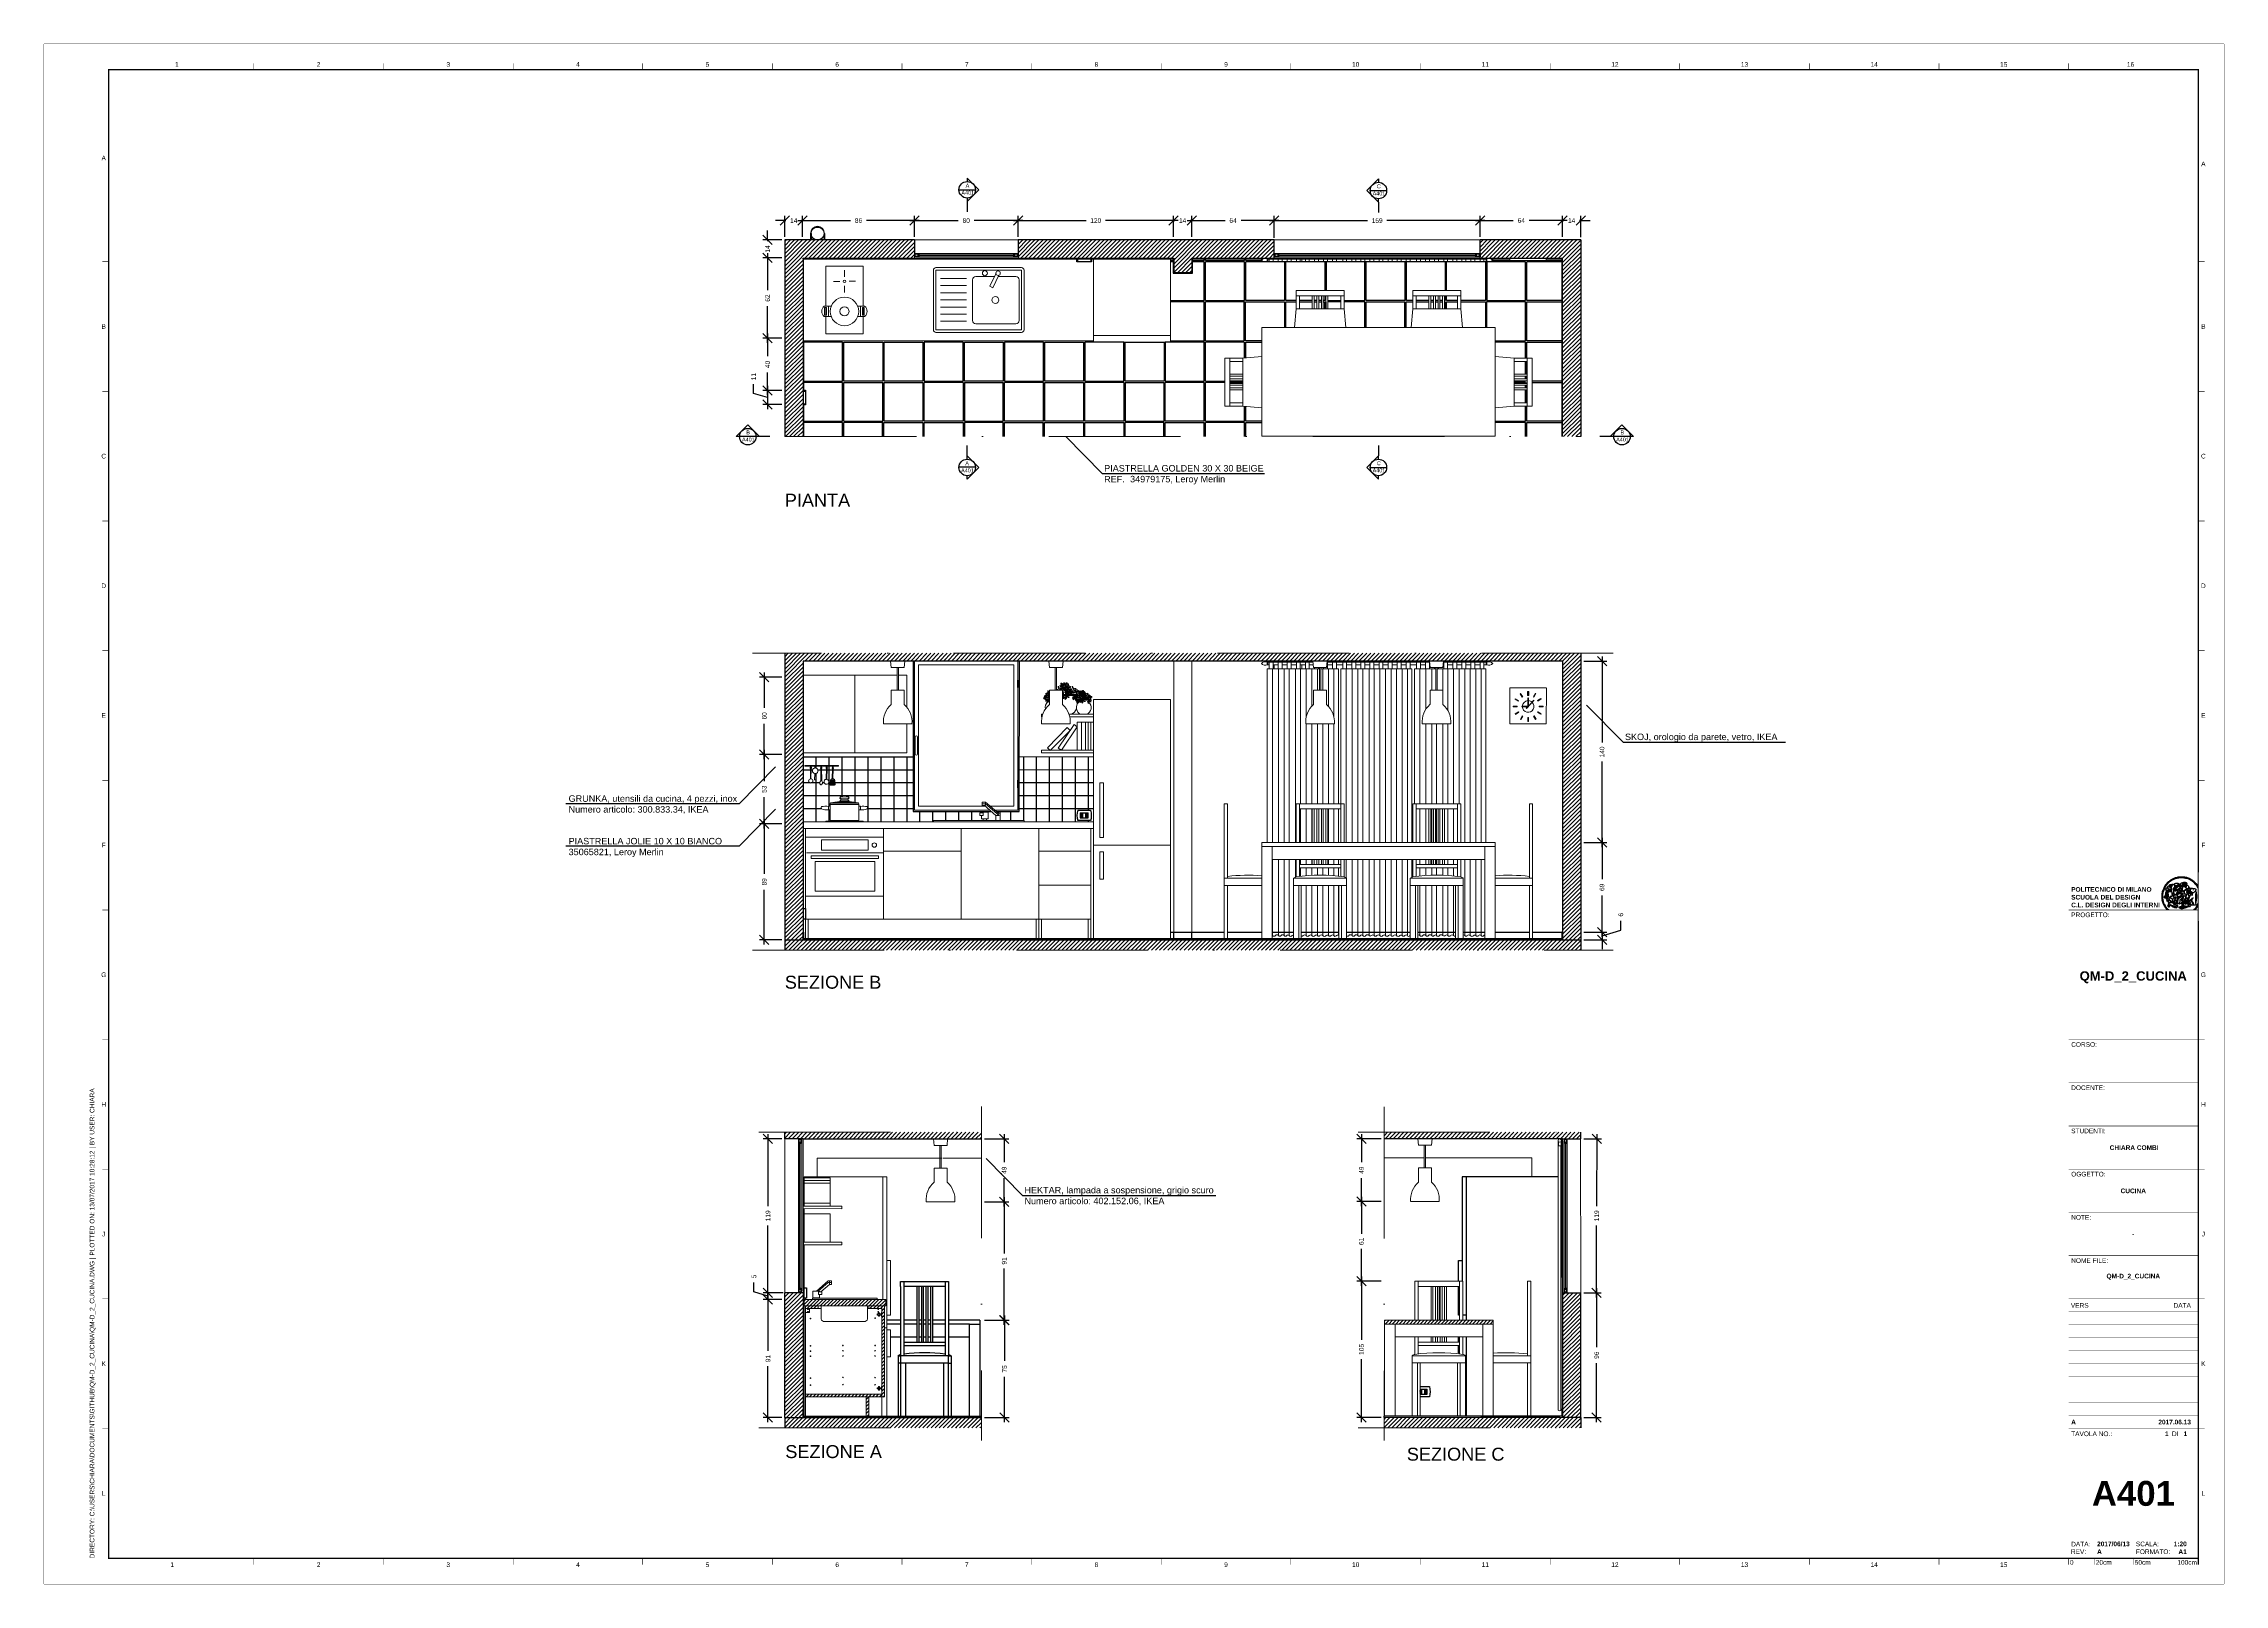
# Paper-space layout 'A401' of a CAD drawing. Header units: millimetres. Extents: x 0 to 841, y 0 to 594.
# The model-space entities are those that its viewports show. They can reach past a viewport. Long polylines and large blocks are cut down to what shows.
import ezdxf
from ezdxf.enums import TextEntityAlignment as Align

# ---------------------------------------------------------------- set-up
doc = ezdxf.new("R2010")
doc.units = ezdxf.units.MM
doc.set_wipeout_variables(frame=1)
doc.linetypes.add('DASHDOTX2', pattern=[50.8, 25.4, -12.7, 0, -12.7])
for name, color, linetype, lineweight in [('A-FURN', 8, 'Continuous', 18), ('A-GLAZ-FULL', 4, 'Continuous', 25), ('Accessori', 161, 'Continuous', 15), ('Arredi', 61, 'Continuous', 18), ('Campiture', 11, 'Continuous', 18), ('Giunzioni', 3, 'Continuous', 18), ('Linee tratto punto', 100, 'Continuous', 18), ('Serramenti', 120, 'Continuous', 18)]:
    doc.layers.add(name, color=color, linetype=linetype, lineweight=lineweight)
for name, color, linetype in [('Battiscopa e pavimento', 34, 'Continuous'), ('Campitura', 11, 'Continuous'), ('G-ANNO-LOGO', 3, 'Continuous'), ('G-ANNO-TEXT', 3, 'Continuous'), ('G-ANNO-TTLB', 3, 'Continuous'), ('Linee e simboli', 1, 'Continuous'), ('Muri', 7, 'Continuous'), ('Oggetti dietro', 80, 'Continuous'), ('Piastrelle parete', 34, 'Continuous'), ('Prese', 161, 'Continuous')]:
    doc.layers.add(name, color=color, linetype=linetype)
doc.layers.add('G-ANNO-NPLT', color=210, linetype='Continuous', plot=False)
doc.styles.add('ARIAL', font='arial.ttf')
doc.styles.add('ARIAL-BOLD', font='')
doc.styles.add('E-ARIAL', font='arial.ttf')
doc.styles.get("Standard").update_dxf_attribs({"font": 'arial.ttf'})
doc.styles.get('ARIAL-BOLD').set_extended_font_data('Arial', bold=True)
doc.dimstyles.new('TICK_36', dxfattribs={"dimtxt": 1.8, "dimasz": 3.6, "dimexe": 1.8, "dimexo": 1.2, "dimgap": 1.8, "dimtad": 0, "dimdec": 0, "dimzin": 0, "dimdsep": 46, "dimtxsty": 'ARIAL', "dimblk": 'OBLIQUE', "dimcen": 1.8, "dimdle": 1.8, "dimclrd": 256, "dimclrt": 256, "dimadec": 0, "dimazin": 0, "dimtfac": 1, "dimtdec": 0, "dimtmove": 1, "dimatfit": 3, "dimldrblk": 'OPEN90', "dimfxl": 1, "dimtfill": 1, "dimtolj": 1, "dimtzin": 0, "dimarcsym": 0})

# ---------------------------------------------------------------- blocks, each defined once
blk = doc.blocks.new('A1_GRID_LAYOUT')
at = {"layer": 'G-ANNO-NPLT', "const_width": 0.18}
for points in [[(841, 594), (0, 594)], [(0, 0), (0, 594)], [(841, 0), (841, 594)], [(841, 0), (0, 0)]]:
    blk.add_lwpolyline(points, dxfattribs=at)
at = {"layer": 'G-ANNO-TTLB', "const_width": 0.5, "flags": 128}
blk.add_lwpolyline([(25, 584), (25, 10), (831, 10), (831, 584)], close=True, dxfattribs=at)
at = {"layer": 'G-ANNO-TTLB', "const_width": 0.18, "flags": 128}
for points in [[(81, 586.5), (81, 584)], [(131, 586.5), (131, 584)], [(181, 586.5), (181, 584)], [(231, 586.5), (231, 584)], [(281, 586.5), (281, 584)], [(331, 586.5), (331, 584)], [(381, 586.5), (381, 584)], [(431, 586.5), (431, 584)], [(481, 586.5), (481, 584)], [(531, 586.5), (531, 584)], [(581, 586.5), (581, 584)], [(631, 586.5), (631, 584)], [(681, 586.5), (681, 584)], [(731, 586.5), (731, 584)], [(781, 586.5), (781, 584)], [(0, 578.5), (0, 576)], [(25, 510), (22.5, 510)], [(833.5, 510), (831, 510)], [(25, 460), (22.5, 460)], [(833.5, 460), (831, 460)], [(25, 410), (22.5, 410)], [(833.5, 410), (831, 410)], [(25, 360), (22.5, 360)], [(833.5, 360), (831, 360)], [(25, 310), (22.5, 310)], [(833.5, 310), (831, 310)], [(25, 260), (22.5, 260)], [(833.5, 260), (831, 260)], [(25, 210), (22.5, 210)], [(833.5, 210), (831, 210)], [(25, 160), (22.5, 160)], [(833.5, 160), (831, 160)], [(25, 110), (22.5, 110)], [(833.5, 110), (831, 110)], [(833.5, 110), (831, 110)], [(25, 60), (22.5, 60)], [(833.5, 60), (831, 60)], [(833.5, 60), (831, 60)], [(81, 10), (81, 7.5)], [(131, 10), (131, 7.5)], [(181, 10), (181, 7.5)], [(231, 10), (231, 7.5)], [(281, 10), (281, 7.5)], [(331, 10), (331, 7.5)], [(381, 10), (381, 7.5)], [(431, 10), (431, 7.5)], [(481, 10), (481, 7.5)], [(531, 10), (531, 7.5)], [(581, 10), (581, 7.5)], [(631, 10), (631, 7.5)], [(681, 10), (681, 7.5)], [(731, 10), (731, 7.5)], [(781, 10), (781, 7.5)]]:
    blk.add_lwpolyline(points, dxfattribs=at)
at = {"layer": 'G-ANNO-TTLB', "const_width": 0.18}
blk.add_lwpolyline([(716.5, 10), (776.5, 10)], dxfattribs=at)
at = {"layer": 'G-ANNO-TEXT', "style": 'ARIAL'}
for s, p in [('1', (51.35, 586.07)), ('2', (106, 586.07)), ('3', (156, 586.07)), ('4', (206, 586.07)), ('5', (256, 586.07)), ('6', (306, 586.07)), ('7', (356, 586.07)), ('8', (406, 586.07)), ('9', (456, 586.07)), ('10', (506, 586.07)), ('11', (556, 586.07)), ('12', (606, 586.07)), ('13', (656, 586.07)), ('14', (706, 586.07)), ('15', (756, 586.07)), ('16', (804.89, 586.07)), ('A', (23.09, 549.98)), ('A', (832.98, 547.71)), ('B', (23.09, 485)), ('B', (832.98, 485)), ('C', (23.09, 435)), ('C', (832.98, 435)), ('D', (23.09, 385)), ('D', (832.98, 385)), ('E', (23.09, 335)), ('E', (832.98, 335)), ('F', (23.09, 285)), ('F', (832.98, 285)), ('G', (23.09, 235)), ('G', (832.98, 235)), ('H', (23.09, 185)), ('H', (832.98, 185)), ('J', (23.09, 135)), ('J', (832.98, 135)), ('K', (23.09, 85)), ('K', (832.98, 85)), ('L', (23.09, 35)), ('L', (832.98, 35)), ('2', (106, 7.51)), ('3', (156, 7.51)), ('6', (306, 7.51)), ('8', (406, 7.51)), ('9', (456, 7.51)), ('10', (506, 7.51)), ('12', (606, 7.51)), ('13', (656, 7.51)), ('1', (49.49, 7.51)), ('4', (206, 7.51)), ('5', (256, 7.51)), ('7', (356, 7.51)), ('11', (556, 7.51)), ('14', (706, 7.51)), ('15', (756, 7.51))]:
    blk.add_text(s, height=1.8, dxfattribs=at).set_placement(p, align=Align.MIDDLE_CENTER)
at = {"layer": 'G-ANNO-TEXT', "insert": (17.7, 9.95), "char_height": 1.8, "attachment_point": 1, "rotation": 90, "style": 'ARIAL'}
blk.add_mtext_dynamic_manual_height_columns('DIRECTORY: C:\\\\USERS\\\\CHIARA\\\\DOCUMENTS\\\\GITHUB\\\\QM-D_2_CUCINA\\\\QM-D_2_CUCINA.DWG | PLOTTED ON: 13/07/2017 10:28:12 | BY USER: CHIARA', width=412.209, gutter_width=9, heights=[0], dxfattribs=at)
blk = doc.blocks.new('*U6')
at = {"layer": 'G-ANNO-TTLB', "const_width": 0.18}
for points in [[(0, -2.5), (0, 0)], [(10, 0), (10, -2.5)], [(25, 0), (25, -2.5)]]:
    blk.add_lwpolyline(points, dxfattribs=at)
at = {"layer": 'G-ANNO-TTLB'}
blk.add_lwpolyline([(50, 0, 0.48, 0.48, 0), (50, -2.5, 0.48, 0.48, 0)], format="xyseb", dxfattribs=at)
at = {"layer": 'G-ANNO-TEXT', "style": 'E-ARIAL'}
blk.add_text('0', height=1.8, dxfattribs=at).set_placement((1.2, -0.7), align=Align.TOP_CENTER)
for s, p in [('20cm', (10.5, -2.5)), ('50cm', (25.5, -2.5))]:
    blk.add_text(s, height=1.8, dxfattribs=at).set_placement(p)
blk.add_text('100cm', height=1.8, dxfattribs=at).set_placement((49.5, -2.5), align=Align.RIGHT)
blk = doc.blocks.new('_Oblique')
at = {"color": 0, "linetype": 'ByBlock', "lineweight": -2}
blk.add_line((-0.5, -0.5), (0.5, 0.5), dxfattribs=at)
blk = doc.blocks.new('*D8')
at = {"layer": 'Defpoints', "color": 0, "transparency": 16777216}
for p in [(285.8, 518.36), (292.69, 518.36)]:
    blk.add_point(p, dxfattribs=at)
at = {"layer": 'Linee e simboli', "lineweight": -2, "transparency": 16777216}
for p, q in [((285.8, 525.85), (282.2, 525.85)), ((285.8, 525.85), (286.25, 525.85)), ((292.69, 525.85), (292.25, 525.85)), ((292.69, 525.85), (296.29, 525.85))]:
    blk.add_line(p, q, dxfattribs=at)
at = {"layer": 'Linee e simboli', "color": 0, "lineweight": -2, "transparency": 16777216}
for p, q in [((285.8, 519.56), (285.8, 527.65)), ((292.69, 519.56), (292.69, 527.65))]:
    blk.add_line(p, q, dxfattribs=at)
at = {"layer": 'Linee e simboli', "lineweight": -2, "transparency": 16777216, "xscale": 3.6, "yscale": 3.6, "zscale": 3.6}
blk.add_blockref('_Oblique', (285.8, 525.85), dxfattribs=at)
at = {"layer": 'Linee e simboli', "lineweight": -2, "transparency": 16777216, "xscale": 3.6, "yscale": 3.6, "zscale": 3.6, "rotation": 180}
blk.add_blockref('_Oblique', (292.69, 525.85), dxfattribs=at)
at = {"layer": 'Linee e simboli', "transparency": 16777216, "insert": (289.25, 525.85), "char_height": 1.8, "attachment_point": 5, "style": 'ARIAL', "bg_fill": 3, "box_fill_scale": 1.1, "bg_fill_color": 256, "bg_fill_true_color": 13158600, "bg_fill_transparency": 0}
blk.add_mtext('\\A1;14', dxfattribs=at)
at = {"layer": 'Defpoints', "color": 0, "transparency": 16777216}
blk.add_point((292.69, 525.85), dxfattribs=at)
blk = doc.blocks.new('_Open90')
at = {"color": 0, "linetype": 'ByBlock', "lineweight": -2}
for p, q in [((0, 0), (-1, 0)), ((-0.5, 0.5), (0, 0)), ((0, 0), (-0.5, -0.5))]:
    blk.add_line(p, q, dxfattribs=at)
blk = doc.blocks.new('*D9')
at = {"layer": 'Defpoints', "color": 0, "transparency": 16777216}
for p in [(335.77, 525.85), (292.69, 518.36), (335.77, 518.36)]:
    blk.add_point(p, dxfattribs=at)
at = {"layer": 'Linee e simboli', "lineweight": -2, "transparency": 16777216}
for p, q in [((290.89, 525.85), (311.14, 525.85)), ((337.57, 525.85), (317.32, 525.85))]:
    blk.add_line(p, q, dxfattribs=at)
at = {"layer": 'Linee e simboli', "color": 0, "lineweight": -2, "transparency": 16777216}
for p, q in [((292.69, 519.56), (292.69, 527.65)), ((335.77, 519.56), (335.77, 527.65))]:
    blk.add_line(p, q, dxfattribs=at)
at = {"layer": 'Linee e simboli', "lineweight": -2, "transparency": 16777216, "xscale": 3.6, "yscale": 3.6, "zscale": 3.6}
for p, rotation in [((292.69, 525.85), 179.9999980222033), ((335.77, 525.85), 359.9999980222033)]:
    blk.add_blockref('_Oblique', p, dxfattribs=dict(at, rotation=rotation))
at = {"layer": 'Linee e simboli', "transparency": 16777216, "insert": (314.23, 525.85), "char_height": 1.8, "attachment_point": 5, "rotation": 360, "style": 'ARIAL', "bg_fill": 3, "box_fill_scale": 1.1, "bg_fill_color": 256, "bg_fill_true_color": 13158600, "bg_fill_transparency": 0}
blk.add_mtext('\\A1;86', dxfattribs=at)
blk = doc.blocks.new('*D10')
at = {"layer": 'Defpoints', "color": 0, "transparency": 16777216}
for p in [(375.8, 525.85), (335.77, 518.36), (375.8, 518.36)]:
    blk.add_point(p, dxfattribs=at)
at = {"layer": 'Linee e simboli', "lineweight": -2, "transparency": 16777216}
for p, q in [((333.97, 525.85), (352.7, 525.85)), ((377.6, 525.85), (358.88, 525.85))]:
    blk.add_line(p, q, dxfattribs=at)
at = {"layer": 'Linee e simboli', "color": 0, "lineweight": -2, "transparency": 16777216}
for p, q in [((335.77, 519.56), (335.77, 527.65)), ((375.8, 519.56), (375.8, 527.65))]:
    blk.add_line(p, q, dxfattribs=at)
at = {"layer": 'Linee e simboli', "lineweight": -2, "transparency": 16777216, "xscale": 3.6, "yscale": 3.6, "zscale": 3.6}
for p, rotation in [((335.77, 525.85), 179.9999980222033), ((375.8, 525.85), 359.9999980222033)]:
    blk.add_blockref('_Oblique', p, dxfattribs=dict(at, rotation=rotation))
at = {"layer": 'Linee e simboli', "transparency": 16777216, "insert": (355.79, 525.85), "char_height": 1.8, "attachment_point": 5, "rotation": 360, "style": 'ARIAL', "bg_fill": 3, "box_fill_scale": 1.1, "bg_fill_color": 256, "bg_fill_true_color": 13158600, "bg_fill_transparency": 0}
blk.add_mtext('\\A1;80', dxfattribs=at)
blk = doc.blocks.new('*D11')
at = {"layer": 'Defpoints', "color": 0, "transparency": 16777216}
for p in [(285.8, 480.45), (279.18, 460.32), (285.81, 460.32)]:
    blk.add_point(p, dxfattribs=at)
at = {"layer": 'Linee e simboli', "color": 0, "lineweight": -2, "transparency": 16777216}
for p, q in [((284.6, 480.45), (277.38, 480.45)), ((284.61, 460.32), (277.38, 460.32))]:
    blk.add_line(p, q, dxfattribs=at)
at = {"layer": 'Linee e simboli', "lineweight": -2, "transparency": 16777216}
for p, q in [((279.18, 482.25), (279.18, 473.51)), ((279.18, 458.52), (279.18, 467.26))]:
    blk.add_line(p, q, dxfattribs=at)
at = {"layer": 'Linee e simboli', "lineweight": -2, "transparency": 16777216, "xscale": 3.6, "yscale": 3.6, "zscale": 3.6}
for p, rotation in [((279.18, 480.45), 90), ((279.18, 460.32), 270)]:
    blk.add_blockref('_Oblique', p, dxfattribs=dict(at, rotation=rotation))
at = {"layer": 'Linee e simboli', "transparency": 16777216, "insert": (279.18, 470.38), "char_height": 1.8, "attachment_point": 5, "rotation": 90, "style": 'ARIAL', "bg_fill": 3, "box_fill_scale": 1.1, "bg_fill_color": 256, "bg_fill_true_color": 13158600, "bg_fill_transparency": 0}
blk.add_mtext('\\A1;40', dxfattribs=at)
blk = doc.blocks.new('*D17')
at = {"layer": 'Defpoints', "color": 0, "transparency": 16777216}
for p in [(277.89, 293.21), (285.8, 293.21), (285.8, 248.46)]:
    blk.add_point(p, dxfattribs=at)
at = {"layer": 'Linee e simboli', "lineweight": -2, "transparency": 16777216}
for p, q in [((277.89, 295.01), (277.89, 273.93)), ((277.89, 246.66), (277.89, 267.74))]:
    blk.add_line(p, q, dxfattribs=at)
at = {"layer": 'Linee e simboli', "color": 0, "lineweight": -2, "transparency": 16777216}
for p, q in [((284.6, 293.21), (276.09, 293.21)), ((284.6, 248.46), (276.09, 248.46))]:
    blk.add_line(p, q, dxfattribs=at)
at = {"layer": 'Linee e simboli', "lineweight": -2, "transparency": 16777216, "xscale": 3.6, "yscale": 3.6, "zscale": 3.6}
for p, rotation in [((277.89, 293.21), 90), ((277.89, 248.46), 270)]:
    blk.add_blockref('_Oblique', p, dxfattribs=dict(at, rotation=rotation))
at = {"layer": 'Linee e simboli', "transparency": 16777216, "insert": (277.89, 270.84), "char_height": 1.8, "attachment_point": 5, "rotation": 90, "style": 'ARIAL', "bg_fill": 3, "box_fill_scale": 1.1, "bg_fill_color": 256, "bg_fill_true_color": 13158600, "bg_fill_transparency": 0}
blk.add_mtext('\\A1;89', dxfattribs=at)
blk = doc.blocks.new('*D18')
at = {"layer": 'Defpoints', "color": 0, "transparency": 16777216}
for p in [(277.89, 319.92), (285.8, 319.92), (285.8, 293.21)]:
    blk.add_point(p, dxfattribs=at)
at = {"layer": 'Linee e simboli', "color": 0, "lineweight": -2, "transparency": 16777216}
for p, q in [((284.6, 319.92), (276.09, 319.92)), ((284.6, 293.21), (276.09, 293.21))]:
    blk.add_line(p, q, dxfattribs=at)
at = {"layer": 'Linee e simboli', "lineweight": -2, "transparency": 16777216}
for p, q in [((277.89, 321.72), (277.89, 309.65)), ((277.89, 291.41), (277.89, 303.47))]:
    blk.add_line(p, q, dxfattribs=at)
at = {"layer": 'Linee e simboli', "lineweight": -2, "transparency": 16777216, "xscale": 3.6, "yscale": 3.6, "zscale": 3.6}
for p, rotation in [((277.89, 319.92), 90), ((277.89, 293.21), 270)]:
    blk.add_blockref('_Oblique', p, dxfattribs=dict(at, rotation=rotation))
at = {"layer": 'Linee e simboli', "transparency": 16777216, "insert": (277.89, 306.56), "char_height": 1.8, "attachment_point": 5, "rotation": 90, "style": 'ARIAL', "bg_fill": 3, "box_fill_scale": 1.1, "bg_fill_color": 256, "bg_fill_true_color": 13158600, "bg_fill_transparency": 0}
blk.add_mtext('\\A1;53', dxfattribs=at)
blk = doc.blocks.new('*D19')
at = {"layer": 'Defpoints', "color": 0, "transparency": 16777216}
for p in [(277.89, 349.78), (285.8, 349.78), (285.8, 319.92)]:
    blk.add_point(p, dxfattribs=at)
at = {"layer": 'Linee e simboli', "color": 0, "lineweight": -2, "transparency": 16777216}
for p, q in [((284.6, 349.78), (276.09, 349.78)), ((284.6, 319.92), (276.09, 319.92))]:
    blk.add_line(p, q, dxfattribs=at)
at = {"layer": 'Linee e simboli', "lineweight": -2, "transparency": 16777216}
for p, q in [((277.89, 351.58), (277.89, 337.94)), ((277.89, 318.12), (277.89, 331.76))]:
    blk.add_line(p, q, dxfattribs=at)
at = {"layer": 'Linee e simboli', "lineweight": -2, "transparency": 16777216, "xscale": 3.6, "yscale": 3.6, "zscale": 3.6}
for p, rotation in [((277.89, 349.78), 90), ((277.89, 319.92), 270)]:
    blk.add_blockref('_Oblique', p, dxfattribs=dict(at, rotation=rotation))
at = {"layer": 'Linee e simboli', "transparency": 16777216, "insert": (277.89, 334.85), "char_height": 1.8, "attachment_point": 5, "rotation": 90, "style": 'ARIAL', "bg_fill": 3, "box_fill_scale": 1.1, "bg_fill_color": 256, "bg_fill_true_color": 13158600, "bg_fill_transparency": 0}
blk.add_mtext('\\A1;60', dxfattribs=at)
blk = doc.blocks.new('*D21')
at = {"layer": 'Defpoints', "color": 0, "transparency": 16777216}
for p in [(592.8, 285.97), (592.8, 251.47), (601.03, 251.47)]:
    blk.add_point(p, dxfattribs=at)
at = {"layer": 'Linee e simboli', "lineweight": -2, "transparency": 16777216}
for p, q in [((601.03, 287.77), (601.03, 271.81)), ((601.03, 249.67), (601.03, 265.62))]:
    blk.add_line(p, q, dxfattribs=at)
at = {"layer": 'Linee e simboli', "color": 0, "lineweight": -2, "transparency": 16777216}
for p, q in [((594, 285.97), (602.83, 285.97)), ((594, 251.47), (602.83, 251.47))]:
    blk.add_line(p, q, dxfattribs=at)
at = {"layer": 'Linee e simboli', "lineweight": -2, "transparency": 16777216, "xscale": 3.6, "yscale": 3.6, "zscale": 3.6}
for p, rotation in [((601.03, 285.97), 90), ((601.03, 251.47), 270)]:
    blk.add_blockref('_Oblique', p, dxfattribs=dict(at, rotation=rotation))
at = {"layer": 'Linee e simboli', "transparency": 16777216, "insert": (601.03, 268.72), "char_height": 1.8, "attachment_point": 5, "rotation": 90, "style": 'ARIAL', "bg_fill": 3, "box_fill_scale": 1.1, "bg_fill_color": 256, "bg_fill_true_color": 13158600, "bg_fill_transparency": 0}
blk.add_mtext('\\A1;69', dxfattribs=at)
blk = doc.blocks.new('*D22')
at = {"layer": 'Defpoints', "color": 0, "transparency": 16777216}
for p in [(592.8, 251.47), (592.8, 248.46), (601.03, 248.46)]:
    blk.add_point(p, dxfattribs=at)
at = {"layer": 'Linee e simboli', "lineweight": -2, "transparency": 16777216}
for p, q in [((601.03, 251.47), (601.03, 255.07)), ((608.29, 252.14), (608.29, 255.74)), ((601.03, 249.97), (608.29, 252.14)), ((601.03, 251.47), (601.03, 248.46)), ((601.03, 251.47), (601.03, 248.46)), ((601.03, 248.46), (601.03, 244.86))]:
    blk.add_line(p, q, dxfattribs=at)
at = {"layer": 'Linee e simboli', "color": 0, "lineweight": -2, "transparency": 16777216}
for p, q in [((594, 251.47), (602.83, 251.47)), ((594, 248.46), (602.83, 248.46))]:
    blk.add_line(p, q, dxfattribs=at)
at = {"layer": 'Linee e simboli', "lineweight": -2, "transparency": 16777216, "xscale": 3.6, "yscale": 3.6, "zscale": 3.6}
for p, rotation in [((601.03, 251.47), 270), ((601.03, 248.46), 90)]:
    blk.add_blockref('_Oblique', p, dxfattribs=dict(at, rotation=rotation))
at = {"layer": 'Linee e simboli', "transparency": 16777216, "insert": (608.29, 258.14), "char_height": 1.8, "attachment_point": 5, "rotation": 90, "style": 'ARIAL', "bg_fill": 3, "box_fill_scale": 1.1, "bg_fill_color": 256, "bg_fill_true_color": 13158600, "bg_fill_transparency": 0}
blk.add_mtext('\\A1;6', dxfattribs=at)
blk = doc.blocks.new('logoPolimi')
for p, q in [((-2.37, 0.12), (-2.16, 0.11)), ((-2.37, 0.01), (-2.16, 0.01)), ((-2.36, 0.23), (-2.15, 0.21)), ((-2.35, 0.34), (-2.14, 0.31)), ((-2.33, 0.45), (-2.12, 0.41)), ((-2.3, 0.55), (-2.1, 0.51)), ((-2.28, 0.66), (-2.07, 0.6)), ((-2.24, 0.77), (-2.04, 0.7)), ((-2.2, 0.87), (-2.01, 0.79)), ((-2.16, 0.97), (-1.97, 0.89)), ((-2.11, 1.07), (-1.93, 0.98)), ((-2.06, 1.17), (-1.88, 1.07)), ((-2.01, 1.26), (-1.83, 1.15)), ((-1.94, 1.36), (-1.77, 1.24)), ((-1.88, 1.45), (-1.71, 1.32)), ((-1.84, 0.03), (-1.82, 0.35)), ((-1.81, 1.53), (-1.65, 1.4)), ((-1.74, 1.61), (-1.58, 1.47)), ((-1.73, 0.59), (-1.73, 0.59)), ((-1.73, 0.59), (-1.73, 0.59)), ((-1.66, 1.69), (-1.51, 1.54)), ((-1.65, 0.57), (-1.65, 0.57)), ((-1.59, 1.12), (-1.59, 1.12)), ((-1.58, 1.77), (-1.44, 1.61)), ((-1.51, 0.55), (-1.51, 0.55)), ((-1.51, 0.55), (-1.51, 0.55)), ((-1.49, 1.84), (-1.36, 1.68)), ((-1.41, 1.91), (-1.28, 1.74)), ((-1.32, 1.97), (-1.2, 1.8)), ((-1.31, 0.79), (-1.21, 0.75)), ((-1.21, 0.75), (-1.31, 0.79)), ((-1.21, 0.75), (-1.31, 0.79)), ((-1.22, 2.03), (-1.11, 1.85)), ((-1.21, 0.75), (-1.21, 0.75)), ((-1.21, 0.75), (-1.21, 0.75)), ((-1.19, 0.76), (-1.19, 0.76)), ((-1.19, 0.76), (-1.19, 0.76)), ((-1.17, 0.99), (-1.18, 0.99)), ((-1.18, 0.99), (-1.17, 0.99)), ((-1.16, 0.57), (-1.16, 0.57)), ((-1.16, 0.57), (-1.16, 0.57)), ((-1.13, 2.09), (-1.03, 1.9)), ((-1.1, 0.01), (-0.99, 0.06)), ((-0.99, 0.06), (-1.1, 0.01)), ((-0.99, 0.06), (-1.1, 0.01)), ((-1.03, 2.14), (-0.94, 1.95)), ((-0.99, 0.06), (-0.99, 0.06)), ((-0.99, 0.06), (-0.99, 0.06)), ((-0.97, 0.79), (-0.98, 0.79)), ((-0.89, 0.84), (-0.97, 0.79)), ((-0.97, 0.79), (-0.89, 0.84)), ((-0.96, 1.41), (-0.96, 1.41)), ((-0.96, 1.41), (-0.96, 1.41)), ((-0.93, 2.18), (-0.84, 1.99)), ((-0.89, 0.84), (-0.82, 0.87)), ((-0.82, 0.87), (-0.89, 0.84)), ((-0.89, 0.84), (-0.82, 0.87)), ((-0.88, 0.83), (-0.89, 0.84)), ((-0.85, 1.39), (-0.85, 1.39)), ((-0.85, 1.39), (-0.85, 1.39)), ((-0.84, 0.14), (-0.84, 0.14)), ((-0.83, 2.22), (-0.75, 2.03)), ((-0.77, 1.08), (-0.78, 1.08)), ((-0.78, 1.08), (-0.77, 1.08)), ((-0.61, 1.12), (-0.77, 1.08)), ((-0.77, 1.08), (-0.61, 1.12)), ((-0.77, 1.08), (-0.61, 1.12)), ((-0.75, 1.3), (-0.76, 1.29)), ((-0.76, 1.29), (-0.75, 1.3)), ((-0.72, 2.26), (-0.66, 2.06)), ((-0.65, 0.99), (-0.7, 0.96)), ((-0.69, 0.18), (-0.68, 0.18)), ((-0.66, 0.93), (-0.66, 0.93)), ((-0.66, 0.93), (-0.64, 0.93)), ((-0.66, 0.93), (-0.66, 0.93)), ((-0.66, 0.93), (-0.66, 0.93)), ((-0.63, 1.01), (-0.63, 1.01)), ((-0.63, 1.01), (-0.62, 1.01)), ((-0.63, 0.66), (-0.63, 0.66)), ((-0.61, 2.29), (-0.56, 2.09)), ((-0.6, 1.12), (-0.61, 1.12)), ((-0.61, 1.12), (-0.6, 1.12)), ((-0.61, 1.12), (-0.6, 1.12)), ((-0.61, 0.86), (-0.57, 0.85)), ((-0.57, 0.85), (-0.61, 0.86)), ((-0.61, 0.86), (-0.57, 0.85)), ((-0.53, 1.08), (-0.6, 1.12)), ((-0.6, 1.12), (-0.6, 1.11)), ((-0.6, 1.12), (-0.53, 1.08)), ((-0.57, 0.8), (-0.59, 0.8)), ((-0.57, 0.85), (-0.53, 0.84)), ((-0.57, 0.85), (-0.57, 0.85)), ((-0.57, 0.85), (-0.57, 0.85)), ((-0.57, 0.85), (-0.53, 0.84)), ((-0.56, 0.29), (-0.49, 0.48)), ((-0.56, 0.14), (-0.56, 0.29)), ((-0.5, 0.11), (-0.56, 0.14)), ((-0.53, 0.84), (-0.51, 0.84)), ((-0.53, 0.84), (-0.51, 0.84)), ((-0.53, 0.84), (-0.53, 0.84)), ((-0.51, 2.32), (-0.46, 2.11)), ((-0.51, 0.11), (-0.51, 0.11)), ((-0.51, 0.11), (-0.51, 0.11)), ((-0.34, 0.33), (-0.5, 0.11)), ((-0.49, 0.48), (-0.41, 0.55)), ((-0.42, 0.8), (-0.47, 0.79)), ((-0.42, 0.8), (-0.47, 0.79)), ((-0.47, 0.79), (-0.45, 0.76)), ((-0.47, 0.79), (-0.45, 0.76)), ((-0.45, 1.14), (-0.42, 1.11)), ((-0.42, 1.26), (-0.36, 1.22)), ((-0.41, 0.55), (-0.34, 0.49)), ((-0.4, 2.34), (-0.36, 2.13)), ((-0.4, 1.37), (-0.38, 1.38)), ((-0.39, 1.37), (-0.4, 1.37)), ((-0.35, 1.33), (-0.4, 1.37)), ((-0.39, 1.24), (-0.4, 1.23)), ((-0.38, 1.14), (-0.38, 1.14)), ((-0.34, 0.49), (-0.09, 0.48)), ((-0.16, 0.32), (-0.34, 0.33)), ((-0.14, 0.32), (-0.31, 0.34)), ((-0.29, 2.35), (-0.26, 2.14)), ((-0.28, 1.3), (-0.29, 1.3)), ((-0.28, 1.3), (-0.28, 1.3)), ((-0.18, 2.36), (-0.16, 2.15)), ((-0.16, 1.24), (-0.16, 1.25)), ((-0.16, 1.25), (-0.16, 1.25)), ((-0.16, 0.49), (-0.14, 0.64)), ((-0.06, 0.27), (-0.16, 0.32)), ((-0.1, 0.88), (-0.09, 0.87)), ((-0.08, 1.37), (-0.08, 1.38)), ((-0.08, 1.23), (-0.05, 1.21)), ((-0.05, 1.21), (-0.08, 1.23)), ((-0.08, 1.23), (-0.05, 1.21)), ((-0.07, 2.37), (-0.06, 2.16)), ((-0.03, 0.26), (-0.06, 0.27)), ((-0.05, 1.21), (-0.04, 1.21)), ((-0.04, 1.21), (-0.05, 1.21)), ((-0.04, 1.21), (-0.04, 1.21)), ((-0.04, 1.21), (-0.04, 1.21)), ((-0.04, 0.48), (-0.03, 0.26)), ((0.03, 1.15), (0.03, 1.15)), ((0.03, 0.66), (0.03, 0.67)), ((0.04, 2.37), (0.04, 2.16)), ((0.07, 0.58), (0.07, 0.57)), ((0.1, 1.18), (0.1, 1.18)), ((0.1, 0.84), (0.1, 0.84)), ((0.13, 1.32), (0.17, 1.19)), ((0.15, 2.36), (0.14, 2.16)), ((0.14, 0.71), (0.34, 0.65)), ((0.31, 0.56), (0.17, 0.63)), ((0.26, 2.36), (0.24, 2.15)), ((0.27, 1.61), (0.27, 1.61)), ((0.27, 1.61), (0.27, 1.61)), ((0.27, 1.61), (0.27, 1.61)), ((0.29, 1.29), (0.29, 1.29)), ((0.29, 1.29), (0.29, 1.29)), ((0.29, 1.29), (0.29, 1.29)), ((0.29, 1.29), (0.29, 1.29)), ((0.33, 0.49), (0.34, 0.49)), ((0.33, 0.03), (0.35, 0.03)), ((0.33, 0.03), (0.35, 0.03)), ((0.37, 2.34), (0.34, 2.13)), ((0.34, 0.65), (0.34, 0.64)), ((0.35, 0.03), (0.57, 0.06)), ((0.35, 0.03), (0.57, 0.06)), ((0.35, 0.03), (0.35, 0.03)), ((0.35, 0.03), (0.35, 0.03)), ((0.38, 1.36), (0.37, 1.35)), ((0.38, 0.34), (0.37, 0.34)), ((0.38, 0.34), (0.38, 0.34)), ((0.43, 0.67), (0.39, 0.64)), ((0.48, 2.32), (0.44, 2.12)), ((0.49, 1.05), (0.51, 1.13)), ((0.51, 1.13), (0.49, 1.05)), ((0.49, 1.05), (0.51, 1.13)), ((0.51, 1.31), (0.5, 1.29)), ((0.51, 1.13), (0.52, 1.23)), ((0.52, 1.23), (0.51, 1.23)), ((0.51, 1.23), (0.52, 1.23)), ((0.52, 1.23), (0.51, 1.13)), ((0.51, 1.13), (0.52, 1.23)), ((0.52, 1.24), (0.6, 1.37)), ((0.52, 1.23), (0.6, 1.36)), ((0.6, 1.36), (0.52, 1.23)), ((0.52, 1.23), (0.52, 1.23)), ((0.52, 1.23), (0.52, 1.24)), ((0.52, 1.23), (0.52, 1.23)), ((0.55, 1.07), (0.53, 1.06)), ((0.53, 1.04), (0.53, 1.06)), ((0.53, 1.05), (0.53, 1.04)), ((0.59, 2.3), (0.54, 2.09)), ((0.54, 0.3), (0.63, 0.32)), ((0.54, -0.08), (0.61, 0.06)), ((0.61, 0.06), (0.54, -0.08)), ((0.54, -0.08), (0.61, 0.06)), ((0.56, 0.19), (0.59, 0.21)), ((0.57, 1.07), (0.57, 1.07)), ((0.57, 1.07), (0.57, 1.07)), ((0.57, 1.07), (0.57, 1.07)), ((0.57, 1.07), (0.57, 1.07)), ((0.57, 1.07), (0.57, 1.07)), ((0.57, 1.07), (0.57, 1.07)), ((0.57, 1.07), (0.57, 1.07)), ((0.58, 0.3), (0.59, 0.29)), ((0.59, 0.78), (0.59, 0.79)), ((0.59, 0.79), (0.59, 0.79)), ((0.59, 0.79), (0.59, 0.79)), ((0.59, 0.79), (0.59, 0.78)), ((0.61, 0.06), (0.6, 0.07)), ((0.6, 0.07), (0.61, 0.06)), ((0.61, 0.06), (0.61, 0.07)), ((0.62, 0.21), (0.65, 0.22)), ((0.69, 2.27), (0.63, 2.07)), ((0.64, 1.37), (0.65, 1.37)), ((0.69, 0.86), (0.68, 0.86)), ((0.68, 0.86), (0.69, 0.86)), ((0.68, 0.76), (0.68, 0.76)), ((0.8, 2.23), (0.73, 2.03)), ((0.76, 0.26), (0.76, 0.26)), ((0.9, 2.19), (0.82, 2)), ((0.82, 0.35), (0.84, 0.36)), ((0.82, 0.35), (0.82, 0.35)), ((0.84, 0.36), (0.84, 0.37)), ((0.85, 0.34), (1.05, 0.35)), ((1, 2.15), (0.91, 1.96)), ((0.93, 1.05), (0.93, 1.05)), ((0.93, 1.05), (0.93, 1.05)), ((0.93, 1.05), (0.93, 1.04)), ((0.93, 1.05), (0.93, 1.05)), ((0.97, 0.66), (0.96, 0.66)), ((1.01, 0.97), (0.98, 0.96)), ((1.1, 2.1), (1, 1.91)), ((1.2, 2.04), (1.09, 1.86)), ((1.17, 0.96), (1.17, 0.95)), ((1.17, 0.95), (1.17, 0.95)), ((1.29, 1.99), (1.18, 1.81)), ((1.38, 1.92), (1.26, 1.75)), ((1.34, 0.37), (1.26, 0.04)), ((1.27, 0.37), (1.27, 0.38)), ((1.28, 0.95), (1.28, 0.95)), ((1.47, 1.86), (1.34, 1.69)), ((1.37, 0.73), (1.46, 0.81)), ((1.41, 0.4), (1.41, 0.41)), ((1.56, 1.79), (1.42, 1.63)), ((1.64, 1.71), (1.49, 1.56)), ((1.49, 0.9), (1.57, 0.92)), ((1.72, 1.63), (1.56, 1.49)), ((1.67, 0.6), (1.57, 0.53)), ((1.79, 1.55), (1.63, 1.41)), ((1.86, 1.47), (1.7, 1.34)), ((1.93, 1.38), (1.76, 1.26)), ((1.99, 1.29), (1.81, 1.17)), ((2.05, 1.19), (1.87, 1.09)), ((2.1, 1.1), (1.92, 1)), ((2.15, 1), (1.96, 0.91)), ((2.19, 0.9), (2, 0.82)), ((2.23, 0.79), (2.04, 0.72)), ((2.27, 0.69), (2.07, 0.63)), ((2.3, 0.58), (2.09, 0.53)), ((2.32, 0.47), (2.12, 0.43)), ((2.34, 0.37), (2.13, 0.33)), ((2.36, 0.26), (2.15, 0.23)), ((2.37, 0.15), (2.16, 0.13)), ((2.37, 0.04), (2.16, 0.03)), ((-2.37, -0.1), (-2.16, -0.09)), ((-2.36, -0.21), (-2.15, -0.19)), ((-2.35, -0.32), (-2.14, -0.29)), ((-2.33, -0.43), (-2.12, -0.39)), ((-2.31, -0.54), (-2.1, -0.49)), ((-2.28, -0.65), (-2.08, -0.59)), ((-2.25, -0.75), (-2.05, -0.69)), ((-2.21, -0.86), (-2.02, -0.78)), ((-2.17, -0.96), (-1.98, -0.87)), ((-2.12, -1.06), (-1.93, -0.96)), ((-2.07, -1.16), (-1.89, -1.05)), ((-2.04, -0.15), (-1.97, -0.2)), ((-2.01, -1.25), (-1.84, -1.14)), ((-1.95, -1.34), (-1.78, -1.22)), ((-1.89, -1.43), (-1.72, -1.31)), ((-1.82, -1.52), (-1.66, -1.38)), ((-1.75, -1.6), (-1.59, -1.46)), ((-1.67, -1.68), (-1.52, -1.53)), ((-1.58, -0.12), (-1.6, -0.18)), ((-1.6, -0.18), (-1.58, -0.28)), ((-1.57, -0.54), (-1.59, -0.54)), ((-1.59, -0.54), (-1.59, -0.54)), ((-1.59, -1.76), (-1.45, -1.6)), ((-1.56, -0.32), (-1.56, -0.31)), ((-1.56, -0.31), (-1.56, -0.31)), ((-1.53, -0.65), (-1.53, -0.65)), ((-1.53, -0.65), (-1.53, -0.65)), ((-1.51, -1.83), (-1.37, -1.67)), ((-1.48, -0.86), (-1.48, -0.85)), ((-1.42, -0.37), (-1.42, -0.37)), ((-1.42, -1.9), (-1.29, -1.73)), ((-1.38, -0.46), (-1.38, -0.46)), ((-1.33, -1.96), (-1.21, -1.79)), ((-1.31, -0.24), (-1.31, -0.23)), ((-1.31, -0.23), (-1.31, -0.24)), ((-1.24, -2.02), (-1.13, -1.84)), ((-1.23, -0.19), (-1.23, -0.19)), ((-1.23, -0.19), (-1.23, -0.19)), ((-1.23, -0.19), (-1.23, -0.19)), ((-1.23, -0.19), (-1.23, -0.19)), ((-1.14, -2.08), (-1.04, -1.89)), ((-1.04, -2.13), (-0.95, -1.94)), ((-1.01, -0.39), (-1.02, -0.39)), ((-1.02, -0.39), (-1.01, -0.39)), ((-1.02, -0.7), (-1.02, -0.7)), ((-1.02, -0.7), (-1.02, -0.7)), ((-1.02, -0.7), (-1.02, -0.7)), ((-0.94, -2.18), (-0.86, -1.98)), ((-0.84, -2.22), (-0.77, -2.02)), ((-0.79, -0.51), (-0.83, -0.58)), ((-0.83, -0.58), (-0.79, -0.51)), ((-0.83, -0.58), (-0.79, -0.51)), ((-0.78, -1.05), (-0.83, -0.94)), ((-0.83, -0.94), (-0.78, -1.05)), ((-0.83, -0.94), (-0.83, -0.94)), ((-0.83, -0.94), (-0.78, -1.05)), ((-0.82, -1.23), (-0.82, -1.23)), ((-0.82, -1.23), (-0.77, -1.23)), ((-0.77, -1.23), (-0.82, -1.23)), ((-0.82, -1.23), (-0.82, -1.23)), ((-0.77, -1.23), (-0.82, -1.23)), ((-0.75, -0.96), (-0.8, -0.89)), ((-0.8, -0.89), (-0.79, -0.92)), ((-0.79, -0.92), (-0.8, -0.89)), ((-0.8, -0.89), (-0.75, -0.96)), ((-0.79, -0.92), (-0.8, -0.89)), ((-0.8, -0.89), (-0.8, -0.89)), ((-0.8, -0.89), (-0.75, -0.96)), ((-0.79, -0.92), (-0.78, -0.95)), ((-0.78, -0.95), (-0.79, -0.92)), ((-0.78, -0.95), (-0.79, -0.92)), ((-0.77, -0.49), (-0.78, -0.48)), ((-0.78, -0.48), (-0.77, -0.49)), ((-0.78, -0.95), (-0.76, -1)), ((-0.76, -1), (-0.78, -0.95)), ((-0.76, -1), (-0.78, -0.95)), ((-0.71, -0.89), (-0.75, -0.87)), ((-0.75, -0.87), (-0.71, -0.89)), ((-0.75, -0.87), (-0.71, -0.89)), ((-0.72, -1.01), (-0.75, -0.96)), ((-0.75, -0.96), (-0.72, -1.01)), ((-0.75, -0.96), (-0.72, -1.01)), ((-0.74, -2.25), (-0.67, -2.05)), ((-0.64, -0.93), (-0.71, -0.89)), ((-0.71, -0.89), (-0.64, -0.93)), ((-0.71, -0.89), (-0.64, -0.93)), ((-0.66, -0.53), (-0.66, -0.53)), ((-0.66, -0.53), (-0.66, -0.53)), ((-0.66, -0.53), (-0.66, -0.53)), ((-0.63, -2.29), (-0.57, -2.08)), ((-0.52, -2.31), (-0.48, -2.11)), ((-0.39, -0.81), (-0.51, -0.69)), ((-0.51, -1.04), (-0.5, -1.04)), ((-0.48, -0.42), (-0.48, -0.42)), ((-0.48, -0.42), (-0.48, -0.42)), ((-0.48, -0.42), (-0.48, -0.42)), ((-0.42, -2.33), (-0.38, -2.13)), ((-0.41, -0.51), (-0.41, -0.51)), ((-0.38, -0.05), (-0.39, -0.12)), ((-0.39, -0.12), (-0.37, -0.1)), ((-0.35, -0.14), (-0.37, -0.08)), ((-0.37, -0.09), (-0.37, -0.09)), ((-0.33, -0.12), (-0.35, -0.14)), ((-0.32, -0.14), (-0.35, -0.14)), ((-0.35, -0.18), (-0.34, -0.22)), ((-0.34, -0.08), (-0.29, -0.16)), ((-0.34, -0.22), (-0.34, -0.22)), ((-0.27, -0.17), (-0.32, -0.14)), ((-0.31, -2.35), (-0.28, -2.14)), ((-0.25, -0.91), (-0.26, -0.9)), ((-0.26, -1.29), (0.1, -1.2)), ((0.1, -1.2), (-0.26, -1.29)), ((0.08, -1.4), (-0.26, -1.29)), ((-0.26, -1.29), (0.08, -1.4)), ((-0.26, -1.38), (-0.26, -1.29)), ((-0.26, -1.29), (-0.26, -1.29)), ((-0.26, -1.29), (-0.26, -1.38)), ((-0.26, -1.29), (0.08, -1.4)), ((-0.26, -1.29), (-0.26, -1.29)), ((0.08, -1.49), (-0.26, -1.38)), ((-0.26, -1.38), (0.09, -1.49)), ((-0.2, -2.36), (-0.18, -2.15)), ((-0.14, -0.15), (-0.16, -0.13)), ((-0.11, -0.04), (-0.12, -0.05)), ((-0.09, -2.37), (-0.08, -2.16)), ((-0.04, -0.41), (-0.01, -0.44)), ((-0.01, -0.44), (-0.04, -0.41)), ((-0.04, -0.41), (-0.01, -0.44)), ((0.03, -2.37), (0.02, -2.16)), ((0.07, -0.84), (0.07, -0.84)), ((0.07, -0.84), (0.07, -0.84)), ((0.1, -1.2), (0.08, -1.32)), ((0.08, -1.32), (0.13, -1.2)), ((0.08, -1.4), (0.72, -1.22)), ((0.72, -1.22), (0.08, -1.4)), ((0.08, -1.4), (0.72, -1.22)), ((0.72, -1.31), (0.08, -1.49)), ((0.08, -1.44), (0.08, -1.4)), ((0.08, -1.4), (0.08, -1.44)), ((0.08, -1.4), (0.08, -1.49)), ((0.08, -1.49), (0.08, -1.44)), ((0.08, -1.44), (0.08, -1.44)), ((0.08, -1.44), (0.08, -1.45)), ((0.08, -1.45), (0.08, -1.46)), ((0.08, -1.46), (0.08, -1.49)), ((0.1, -1.01), (0.09, -0.86)), ((0.1, -1.01), (0.09, -0.86)), ((0.09, -1.49), (0.72, -1.31)), ((0.1, -1.2), (0.12, -1.04)), ((0.12, -1.04), (0.1, -1.2)), ((0.13, -1.2), (0.1, -1.2)), ((0.1, -1.2), (0.13, -1.2)), ((0.13, -1.2), (0.1, -1.2)), ((0.1, -1.2), (0.1, -1.2)), ((0.11, -0.44), (0.11, -0.44)), ((0.11, -0.44), (0.11, -0.44)), ((0.12, -0.21), (0.12, -0.21)), ((0.12, -0.21), (0.12, -0.21)), ((0.12, -0.21), (0.12, -0.21)), ((0.12, -0.21), (0.12, -0.21)), ((0.12, -0.21), (0.12, -0.21)), ((0.12, -0.21), (0.12, -0.21)), ((0.12, -0.21), (0.12, -0.21)), ((0.12, -0.21), (0.12, -0.21)), ((0.12, -0.21), (0.12, -0.21)), ((0.12, -0.21), (0.12, -0.21)), ((0.12, -0.21), (0.12, -0.21)), ((0.12, -0.21), (0.12, -0.21)), ((0.12, -0.21), (0.12, -0.21)), ((0.12, -0.56), (0.14, -0.53)), ((0.14, -0.53), (0.12, -0.56)), ((0.12, -0.56), (0.14, -0.53)), ((0.12, -1.04), (0.12, -1.04)), ((0.12, -1.04), (0.12, -1.04)), ((0.12, -1.04), (0.12, -1.04)), ((0.14, -2.37), (0.12, -2.16)), ((0.21, -0.99), (0.13, -1.2)), ((0.13, -1.2), (0.21, -0.99)), ((0.36, -1.14), (0.13, -1.2)), ((0.13, -1.2), (0.26, -1.17)), ((0.14, -0.53), (0.16, -0.49)), ((0.16, -0.49), (0.14, -0.53)), ((0.14, -0.53), (0.16, -0.49)), ((0.16, -0.49), (0.16, -0.49)), ((0.16, -0.49), (0.16, -0.49)), ((0.28, -1.19), (0.21, -0.99)), ((0.21, -0.99), (0.31, -1.27)), ((0.25, -2.36), (0.22, -2.15)), ((0.24, -0.17), (0.24, -0.16)), ((0.24, -0.16), (0.24, -0.17)), ((0.25, -0.84), (0.25, -0.88)), ((0.25, -0.88), (0.25, -0.84)), ((0.25, -0.88), (0.25, -0.84)), ((0.25, -0.88), (0.29, -1.17)), ((0.26, -0.88), (0.25, -0.88)), ((0.31, -1.27), (0.25, -0.88)), ((0.26, -1.17), (0.28, -1.16)), ((0.28, -1.16), (0.36, -1.14)), ((0.29, -1.17), (0.28, -1.19)), ((0.35, -2.34), (0.32, -2.14)), ((0.36, -1.14), (0.72, -1.22)), ((0.72, -1.22), (0.36, -1.14)), ((0.46, -2.32), (0.42, -2.12)), ((0.49, -0.31), (0.49, -0.31)), ((0.49, -0.31), (0.49, -0.31)), ((0.5, -0.27), (0.5, -0.27)), ((0.51, -0.27), (0.51, -0.27)), ((0.57, -2.3), (0.52, -2.1)), ((0.68, -2.27), (0.62, -2.07)), ((0.78, -2.24), (0.71, -2.04)), ((0.72, -0.81), (0.75, -0.89)), ((0.72, -1.22), (0.72, -1.31)), ((0.72, -1.31), (0.72, -1.22)), ((0.74, -0.23), (0.74, -0.23)), ((0.74, -0.23), (0.75, -0.24)), ((0.75, -0.23), (0.75, -0.23)), ((0.89, -2.2), (0.81, -2)), ((0.86, -0.25), (0.82, -0.34)), ((0.87, -0.22), (0.86, -0.23)), ((0.87, -0.22), (0.86, -0.25)), ((0.99, -2.15), (0.9, -1.96)), ((0.96, -0.58), (0.96, -0.57)), ((1.09, -2.11), (0.99, -1.92)), ((1.05, -1.05), (1.04, -1.05)), ((1.19, -2.05), (1.08, -1.87)), ((1.28, -2), (1.17, -1.82)), ((1.37, -1.93), (1.25, -1.76)), ((1.31, -0.27), (1.3, -0.26)), ((1.3, -0.26), (1.3, -0.26)), ((1.3, -0.26), (1.3, -0.26)), ((1.3, -0.26), (1.31, -0.27)), ((1.3, -0.26), (1.3, -0.26)), ((1.46, -1.87), (1.33, -1.7)), ((1.54, -1.8), (1.41, -1.64)), ((1.63, -1.72), (1.48, -1.57)), ((1.71, -1.65), (1.55, -1.5)), ((1.78, -1.57), (1.62, -1.43)), ((1.85, -1.48), (1.69, -1.35)), ((1.92, -1.39), (1.75, -1.27)), ((1.98, -1.3), (1.81, -1.19)), ((2.04, -1.21), (1.86, -1.1)), ((2.09, -1.11), (1.91, -1.01)), ((2.14, -1.01), (1.95, -0.92)), ((2.19, -0.91), (1.99, -0.83)), ((2.23, -0.81), (2.03, -0.74)), ((2.26, -0.7), (2.06, -0.64)), ((2.29, -0.6), (2.09, -0.55)), ((2.32, -0.49), (2.11, -0.45)), ((2.34, -0.38), (2.13, -0.35)), ((2.35, -0.27), (2.15, -0.25)), ((2.37, -0.08), (2.16, -0.07)), ((2.36, -0.16), (2.16, -0.15))]:
    blk.add_line(p, q)
for points in [[(-1.9, 0.12), (-1.94, 0.02), (-2.05, -0.09), (-2.05, -0.09)], [(-1.86, 0.38), (-1.86, 0.38), (-1.87, 0.19), (-1.9, 0.12)], [(-1.76, 0.6), (-1.76, 0.6), (-1.84, 0.57), (-1.86, 0.38)], [(-1.86, -0.04), (-1.84, 0.02), (-1.84, 0.03), (-1.84, 0.03)], [(-1.82, 0.78), (-1.83, 0.8), (-1.85, 0.86), (-1.83, 0.88)], [(-1.82, 0.78), (-1.83, 0.8), (-1.85, 0.86), (-1.83, 0.88)], [(-1.83, 0.88), (-1.81, 0.9), (-1.76, 0.96), (-1.76, 0.96)], [(-1.83, 0.88), (-1.81, 0.9), (-1.76, 0.96), (-1.76, 0.96)], [(-1.76, 0.6), (-1.83, 0.7), (-1.78, 0.74), (-1.78, 0.74)], [(-1.78, 0.74), (-1.79, 0.74), (-1.83, 0.7), (-1.76, 0.6)], [(-1.78, 0.74), (-1.8, 0.76), (-1.81, 0.78), (-1.82, 0.78)], [(-1.78, 0.74), (-1.8, 0.76), (-1.81, 0.78), (-1.82, 0.78)], [(-1.82, 0.35), (-1.81, 0.5), (-1.73, 0.59), (-1.73, 0.59)], [(-1.82, -0.19), (-1.73, -0.07), (-1.75, 0.14), (-1.75, 0.3)], [(-1.75, 0.33), (-1.75, 0.17), (-1.73, -0.05), (-1.8, -0.17)], [(-1.78, 0.74), (-1.75, 0.72), (-1.72, 0.69), (-1.68, 0.7)], [(-1.68, 0.7), (-1.72, 0.69), (-1.75, 0.72), (-1.78, 0.74)], [(-1.68, 0.7), (-1.72, 0.69), (-1.75, 0.72), (-1.78, 0.74)], [(-1.78, 0.74), (-1.78, 0.74), (-1.78, 0.74), (-1.78, 0.74)], [(-1.76, 0.96), (-1.68, 1.1), (-1.59, 1.12), (-1.59, 1.12)], [(-1.76, 0.96), (-1.68, 1.1), (-1.6, 1.12), (-1.6, 1.12)], [(-1.73, 0.59), (-1.74, 0.59), (-1.75, 0.6), (-1.76, 0.6)], [(-1.73, 0.59), (-1.74, 0.59), (-1.75, 0.6), (-1.76, 0.6)], [(-1.75, 0.3), (-1.76, 0.47), (-1.65, 0.57), (-1.65, 0.57)], [(-1.65, 0.57), (-1.65, 0.57), (-1.76, 0.5), (-1.75, 0.33)], [(-1.65, 0.57), (-1.68, 0.58), (-1.7, 0.58), (-1.73, 0.59)], [(-1.65, 0.57), (-1.68, 0.58), (-1.7, 0.58), (-1.73, 0.59)], [(-1.5, 0.71), (-1.53, 0.74), (-1.61, 0.71), (-1.68, 0.7)], [(-1.68, 0.7), (-1.61, 0.71), (-1.53, 0.73), (-1.5, 0.71)], [(-1.5, 0.71), (-1.53, 0.73), (-1.61, 0.71), (-1.68, 0.7)], [(-1.51, 0.55), (-1.56, 0.56), (-1.61, 0.56), (-1.65, 0.57)], [(-1.65, 0.57), (-1.61, 0.56), (-1.56, 0.56), (-1.51, 0.55)], [(-1.51, 0.55), (-1.56, 0.56), (-1.61, 0.56), (-1.65, 0.57)], [(-1.59, 1.12), (-1.6, 1.06), (-1.61, 0.99), (-1.61, 0.97)], [(-1.61, 0.97), (-1.61, 0.99), (-1.6, 1.06), (-1.59, 1.12)], [(-1.61, 0.97), (-1.61, 0.99), (-1.6, 1.06), (-1.59, 1.12)], [(-1.61, 0.97), (-1.61, 0.95), (-1.56, 0.88), (-1.54, 0.87)], [(-1.54, 0.87), (-1.56, 0.88), (-1.61, 0.95), (-1.61, 0.97)], [(-1.54, 0.87), (-1.56, 0.88), (-1.61, 0.96), (-1.61, 0.97)], [(-1.59, 1.12), (-1.59, 1.13), (-1.59, 1.15), (-1.58, 1.16)], [(-1.59, 1.12), (-1.59, 1.13), (-1.59, 1.15), (-1.58, 1.16)], [(-1.58, 1.16), (-1.57, 1.21), (-1.52, 1.23), (-1.49, 1.25)], [(-1.58, 1.16), (-1.57, 1.21), (-1.52, 1.23), (-1.49, 1.25)], [(-1.58, 0.36), (-1.58, 0.48), (-1.51, 0.55), (-1.51, 0.55)], [(-1.51, 0.55), (-1.51, 0.55), (-1.58, 0.48), (-1.58, 0.36)], [(-1.51, 0.55), (-1.51, 0.55), (-1.58, 0.48), (-1.58, 0.36)], [(-1.55, 0.04), (-1.55, 0.08), (-1.58, 0.25), (-1.58, 0.36)], [(-1.58, 0.36), (-1.58, 0.25), (-1.55, 0.08), (-1.55, 0.04)], [(-1.58, 0.36), (-1.58, 0.25), (-1.55, 0.08), (-1.55, 0.04)], [(-1.58, -0.12), (-1.57, -0.06), (-1.55, 0.02), (-1.55, 0.04)], [(-1.55, 0.04), (-1.55, 0.02), (-1.57, -0.06), (-1.58, -0.12)], [(-1.55, 0.04), (-1.55, 0.02), (-1.56, -0.04), (-1.57, -0.1)], [(-1.54, 0.87), (-1.52, 0.85), (-1.47, 0.83), (-1.44, 0.83)], [(-1.44, 0.83), (-1.47, 0.83), (-1.52, 0.85), (-1.54, 0.87)], [(-1.45, 0.83), (-1.47, 0.83), (-1.52, 0.85), (-1.54, 0.87)], [(-1.51, 0.55), (-1.33, 0.54), (-1.16, 0.57), (-1.16, 0.57)], [(-1.16, 0.57), (-1.16, 0.57), (-1.33, 0.54), (-1.51, 0.55)], [(-1.16, 0.57), (-1.16, 0.57), (-1.33, 0.54), (-1.51, 0.55)], [(-1.5, 0.71), (-1.46, 0.68), (-1.4, 0.62), (-1.33, 0.66)], [(-1.33, 0.66), (-1.4, 0.62), (-1.46, 0.68), (-1.5, 0.71)], [(-1.33, 0.66), (-1.4, 0.62), (-1.46, 0.68), (-1.5, 0.71)], [(-1.49, 1.25), (-1.46, 1.26), (-1.42, 1.33), (-1.39, 1.36)], [(-1.49, 1.25), (-1.46, 1.27), (-1.43, 1.34), (-1.39, 1.36)], [(-1.31, 0.79), (-1.33, 0.79), (-1.42, 0.83), (-1.45, 0.83)], [(-1.44, 0.83), (-1.42, 0.83), (-1.33, 0.79), (-1.31, 0.79)], [(-1.31, 0.79), (-1.33, 0.79), (-1.42, 0.83), (-1.44, 0.83)], [(-1.35, 1.1), (-1.4, 1.17), (-1.36, 1.23), (-1.29, 1.31)], [(-1.29, 1.31), (-1.36, 1.23), (-1.4, 1.17), (-1.35, 1.1)], [(-1.35, 1.1), (-1.4, 1.17), (-1.36, 1.23), (-1.29, 1.31)], [(-1.39, 1.36), (-1.35, 1.38), (-1.26, 1.4), (-1.19, 1.41)], [(-1.39, 1.36), (-1.35, 1.38), (-1.26, 1.4), (-1.19, 1.41)], [(-1.18, 0.99), (-1.24, 0.97), (-1.3, 1.03), (-1.35, 1.1)], [(-1.35, 1.1), (-1.3, 1.03), (-1.24, 0.97), (-1.18, 0.99)], [(-1.18, 1), (-1.24, 0.97), (-1.3, 1.03), (-1.35, 1.1)], [(-1.33, 0.66), (-1.28, 0.7), (-1.23, 0.73), (-1.21, 0.75)], [(-1.21, 0.75), (-1.23, 0.73), (-1.28, 0.7), (-1.33, 0.66)], [(-1.21, 0.75), (-1.23, 0.73), (-1.28, 0.7), (-1.33, 0.66)], [(-1.29, 1.31), (-1.22, 1.39), (-1.01, 1.41), (-0.96, 1.41)], [(-0.96, 1.41), (-1.01, 1.41), (-1.22, 1.39), (-1.29, 1.31)], [(-1.29, 1.31), (-1.22, 1.39), (-1.01, 1.41), (-0.96, 1.41)], [(-1.24, -0.02), (-1.21, -0.01), (-1.1, 0.01), (-1.1, 0.01)], [(-1.1, 0.01), (-1.1, 0.01), (-1.21, -0.01), (-1.24, -0.02)], [(-1.1, 0.01), (-1.1, 0.01), (-1.21, -0.01), (-1.24, -0.02)], [(-1.21, 0.75), (-1.2, 0.75), (-1.19, 0.76), (-1.19, 0.76)], [(-1.19, 0.76), (-1.19, 0.76), (-1.2, 0.75), (-1.21, 0.75)], [(-1.19, 0.76), (-1.19, 0.76), (-1.2, 0.76), (-1.21, 0.75)], [(-1.19, 1.41), (-1.11, 1.43), (-0.97, 1.41), (-0.97, 1.41)], [(-1.19, 1.41), (-1.12, 1.43), (-0.98, 1.41), (-0.98, 1.41)], [(-1.19, 0.76), (-1.19, 0.77), (-1.18, 0.78), (-1.18, 0.79)], [(-1.18, 0.79), (-1.18, 0.78), (-1.19, 0.77), (-1.19, 0.76)], [(-1.19, 0.76), (-1.19, 0.77), (-1.19, 0.78), (-1.18, 0.79)], [(-1.18, 0.68), (-1.18, 0.68), (-1.19, 0.71), (-1.19, 0.76)], [(-1.19, 0.76), (-1.19, 0.71), (-1.18, 0.68), (-1.18, 0.68)], [(-1.18, 0.68), (-1.18, 0.68), (-1.19, 0.71), (-1.19, 0.76)], [(-1.18, 0.97), (-1.18, 0.97), (-1.18, 0.98), (-1.17, 0.99)], [(-1.17, 0.99), (-1.18, 0.98), (-1.18, 0.97), (-1.18, 0.97)], [(-1.18, 0.97), (-1.18, 0.97), (-1.18, 0.98), (-1.17, 0.99)], [(-1.18, 0.79), (-1.17, 0.86), (-1.18, 0.95), (-1.18, 0.97)], [(-1.18, 0.97), (-1.18, 0.95), (-1.17, 0.86), (-1.18, 0.79)], [(-1.18, 0.79), (-1.17, 0.86), (-1.18, 0.95), (-1.18, 0.97)], [(-1.16, 0.57), (-1.17, 0.6), (-1.18, 0.64), (-1.18, 0.68)], [(-1.18, 0.68), (-1.18, 0.64), (-1.17, 0.6), (-1.16, 0.57)], [(-1.16, 0.57), (-1.17, 0.6), (-1.18, 0.64), (-1.18, 0.68)], [(-1.17, 0.99), (-1.17, 1.03), (-1.16, 1.09), (-1.14, 1.13)], [(-1.09, 0.42), (-1.1, 0.44), (-1.14, 0.48), (-1.16, 0.57)], [(-1.16, 0.57), (-1.14, 0.48), (-1.1, 0.44), (-1.09, 0.42)], [(-1.09, 0.42), (-1.1, 0.44), (-1.14, 0.48), (-1.16, 0.57)], [(-1.14, 1.13), (-1.12, 1.18), (-1.05, 1.31), (-1.05, 1.31)], [(-1.12, 0.46), (-1.12, 0.46), (-1.13, 0.38), (-1.11, 0.26)], [(-1.11, 0.26), (-1.08, 0.14), (-1.05, 0.03), (-1.05, 0.03)], [(-1.02, 0.32), (-1.02, 0.32), (-1.08, 0.4), (-1.09, 0.42)], [(-1.09, 0.42), (-1.08, 0.4), (-1.02, 0.32), (-1.02, 0.32)], [(-1.02, 0.32), (-1.02, 0.32), (-1.08, 0.4), (-1.09, 0.42)], [(-0.98, 0.2), (-0.98, 0.21), (-1.02, 0.32), (-1.02, 0.32)], [(-1.02, 0.32), (-1.02, 0.32), (-0.98, 0.21), (-0.98, 0.2)], [(-0.98, 0.2), (-0.98, 0.21), (-1.02, 0.32), (-1.02, 0.32)], [(-1.01, 0.12), (-1, 0.16), (-0.98, 0.19), (-0.98, 0.2)], [(-0.98, 0.2), (-0.98, 0.19), (-1, 0.16), (-1.01, 0.12)], [(-1.01, 0.12), (-1, 0.16), (-0.98, 0.19), (-0.98, 0.2)], [(-0.99, 0.06), (-1, 0.07), (-1.01, 0.1), (-1.01, 0.12)], [(-1.01, 0.12), (-1.01, 0.1), (-1, 0.07), (-0.99, 0.06)], [(-0.99, 0.06), (-1, 0.07), (-1.01, 0.1), (-1.01, 0.12)], [(-0.99, 0.06), (-0.99, 0.06), (-0.99, 0.06), (-0.98, 0.05)], [(-0.98, 0.05), (-0.99, 0.06), (-0.99, 0.06), (-0.99, 0.06)], [(-0.99, 0.05), (-0.99, 0.06), (-0.99, 0.06), (-0.99, 0.06)], [(-0.95, 0.02), (-0.96, 0.03), (-0.97, 0.04), (-0.99, 0.05)], [(-0.98, 1.41), (-0.98, 1.41), (-0.97, 1.41), (-0.96, 1.41)], [(-0.98, 0.81), (-0.94, 0.85), (-0.92, 0.93), (-0.91, 0.97)], [(-0.91, 0.97), (-0.92, 0.93), (-0.94, 0.85), (-0.98, 0.81)], [(-0.91, 0.97), (-0.92, 0.93), (-0.94, 0.85), (-0.98, 0.81)], [(-0.98, 0.79), (-0.98, 0.81), (-0.98, 0.81), (-0.98, 0.81)], [(-0.98, 0.81), (-0.98, 0.81), (-0.98, 0.81), (-0.98, 0.79)], [(-0.98, 0.81), (-0.98, 0.81), (-0.98, 0.81), (-0.98, 0.79)], [(-0.98, 0.79), (-0.98, 0.79), (-0.98, 0.78), (-0.97, 0.77)], [(-0.98, 0.79), (-0.98, 0.79), (-0.98, 0.78), (-0.97, 0.77)], [(-0.98, 0.05), (-0.97, 0.04), (-0.96, 0.03), (-0.95, 0.02)], [(-0.95, 0.02), (-0.96, 0.03), (-0.97, 0.04), (-0.98, 0.05)], [(-0.97, 1.41), (-0.97, 1.41), (-0.97, 1.41), (-0.96, 1.41)], [(-0.97, 0.77), (-0.96, 0.74), (-0.91, 0.64), (-0.91, 0.57)], [(-0.97, 0.77), (-0.96, 0.74), (-0.91, 0.64), (-0.91, 0.57)], [(-0.96, 1.41), (-0.94, 1.41), (-0.9, 1.41), (-0.85, 1.39)], [(-0.96, 1.41), (-0.94, 1.41), (-0.9, 1.41), (-0.85, 1.39)], [(-0.95, 0.02), (-0.94, 0.01), (-0.92, 0.01), (-0.9, 0.01)], [(-0.9, 0.01), (-0.92, 0.01), (-0.94, 0.01), (-0.95, 0.02)], [(-0.91, 0.01), (-0.92, 0.01), (-0.94, 0.01), (-0.95, 0.02)], [(-0.91, 0.97), (-0.89, 1), (-0.87, 1.01), (-0.84, 1.02)], [(-0.84, 1.02), (-0.87, 1.01), (-0.89, 1), (-0.91, 0.97)], [(-0.84, 1.02), (-0.87, 1.01), (-0.89, 1.01), (-0.91, 0.97)], [(-0.91, 0.57), (-0.91, 0.5), (-0.9, 0.43), (-0.88, 0.37)], [(-0.91, 0.57), (-0.91, 0.5), (-0.9, 0.43), (-0.88, 0.37)], [(-0.87, 0.03), (-0.87, 0.03), (-0.89, 0.01), (-0.91, 0.01)], [(-0.9, 0.01), (-0.89, 0.01), (-0.87, 0.03), (-0.87, 0.03)], [(-0.87, 0.03), (-0.87, 0.03), (-0.89, 0.01), (-0.9, 0.01)], [(-0.88, 0.84), (-0.88, 0.84), (-0.89, 0.79), (-0.88, 0.77)], [(-0.88, 0.77), (-0.89, 0.79), (-0.88, 0.83), (-0.88, 0.83)], [(-0.74, 0.66), (-0.85, 0.67), (-0.88, 0.77), (-0.88, 0.77)], [(-0.88, 0.77), (-0.88, 0.77), (-0.85, 0.67), (-0.74, 0.66)], [(-0.88, 0.37), (-0.86, 0.32), (-0.83, 0.25), (-0.82, 0.25)], [(-0.88, 0.37), (-0.86, 0.32), (-0.83, 0.25), (-0.82, 0.25)], [(-0.87, 0.03), (-0.86, 0.03), (-0.86, 0.05), (-0.86, 0.06)], [(-0.86, 0.06), (-0.86, 0.05), (-0.86, 0.03), (-0.87, 0.03)], [(-0.86, 0.06), (-0.86, 0.05), (-0.86, 0.03), (-0.87, 0.03)], [(-0.85, 1.39), (-0.86, 1.42), (-0.8, 1.45), (-0.8, 1.46)], [(-0.85, 1.39), (-0.86, 1.42), (-0.83, 1.44), (-0.82, 1.45)], [(-0.86, 0.06), (-0.86, 0.07), (-0.86, 0.1), (-0.85, 0.11)], [(-0.85, 0.11), (-0.86, 0.1), (-0.86, 0.07), (-0.86, 0.06)], [(-0.85, 0.11), (-0.86, 0.1), (-0.86, 0.07), (-0.86, 0.06)], [(-0.81, 1.36), (-0.83, 1.37), (-0.84, 1.38), (-0.85, 1.39)], [(-0.85, 1.39), (-0.84, 1.38), (-0.83, 1.37), (-0.81, 1.36)], [(-0.85, 1.39), (-0.84, 1.38), (-0.83, 1.37), (-0.81, 1.36)], [(-0.85, 0.11), (-0.85, 0.12), (-0.84, 0.14), (-0.84, 0.14)], [(-0.84, 0.14), (-0.84, 0.14), (-0.85, 0.12), (-0.85, 0.11)], [(-0.84, 0.14), (-0.84, 0.14), (-0.85, 0.12), (-0.85, 0.11)], [(-0.84, 1.02), (-0.83, 1.03), (-0.81, 1.05), (-0.78, 1.08)], [(-0.78, 1.08), (-0.81, 1.05), (-0.83, 1.03), (-0.84, 1.02)], [(-0.78, 1.08), (-0.81, 1.05), (-0.83, 1.03), (-0.84, 1.02)], [(-0.84, 0.14), (-0.83, 0.15), (-0.81, 0.16), (-0.81, 0.16)], [(-0.81, 0.16), (-0.81, 0.16), (-0.83, 0.15), (-0.84, 0.14)], [(-0.81, 0.16), (-0.81, 0.16), (-0.84, 0.15), (-0.84, 0.14)], [(-0.84, 0.15), (-0.84, 0.15), (-0.84, 0.15), (-0.84, 0.14)], [(-0.84, 0.14), (-0.84, 0.14), (-0.84, 0.14), (-0.84, 0.14)], [(-0.84, 0.14), (-0.84, 0.14), (-0.84, 0.14), (-0.84, 0.14)], [(-0.84, 0.14), (-0.84, 0.14), (-0.84, 0.14), (-0.84, 0.14)], [(-0.82, 1.45), (-0.82, 1.45), (-0.8, 1.45), (-0.8, 1.45)], [(-0.82, 0.87), (-0.82, 0.87), (-0.72, 0.91), (-0.66, 0.93)], [(-0.66, 0.93), (-0.72, 0.91), (-0.82, 0.87), (-0.82, 0.87)], [(-0.82, 0.87), (-0.82, 0.87), (-0.72, 0.91), (-0.66, 0.93)], [(-0.82, 0.25), (-0.8, 0.25), (-0.77, 0.24), (-0.77, 0.23)], [(-0.82, 0.25), (-0.8, 0.25), (-0.78, 0.24), (-0.77, 0.23)], [(-0.76, 1.29), (-0.77, 1.32), (-0.79, 1.34), (-0.81, 1.36)], [(-0.81, 1.36), (-0.79, 1.34), (-0.77, 1.32), (-0.76, 1.29)], [(-0.81, 1.36), (-0.79, 1.34), (-0.77, 1.32), (-0.76, 1.3)], [(-0.81, 0.16), (-0.8, 0.17), (-0.8, 0.17), (-0.79, 0.18)], [(-0.79, 0.18), (-0.8, 0.17), (-0.8, 0.17), (-0.81, 0.16)], [(-0.79, 0.18), (-0.8, 0.17), (-0.8, 0.17), (-0.81, 0.16)], [(-0.8, 1.46), (-0.8, 1.49), (-0.69, 1.51), (-0.69, 1.51)], [(-0.8, 1.46), (-0.8, 1.49), (-0.75, 1.49), (-0.75, 1.49)], [(-0.8, 1.45), (-0.8, 1.45), (-0.8, 1.46), (-0.8, 1.46)], [(-0.79, 0.18), (-0.78, 0.18), (-0.77, 0.16), (-0.77, 0.16)], [(-0.77, 0.16), (-0.77, 0.16), (-0.78, 0.18), (-0.79, 0.18)], [(-0.77, 0.16), (-0.77, 0.16), (-0.78, 0.18), (-0.79, 0.18)], [(-0.78, 1.08), (-0.77, 1.1), (-0.76, 1.13), (-0.75, 1.16)], [(-0.75, 1.16), (-0.76, 1.13), (-0.77, 1.1), (-0.78, 1.08)], [(-0.75, 1.16), (-0.76, 1.13), (-0.77, 1.1), (-0.78, 1.08)], [(-0.77, 0.23), (-0.76, 0.22), (-0.72, 0.2), (-0.71, 0.2)], [(-0.77, 0.23), (-0.76, 0.22), (-0.72, 0.2), (-0.71, 0.2)], [(-0.77, 0.16), (-0.77, 0.16), (-0.74, 0.16), (-0.7, 0.17)], [(-0.7, 0.17), (-0.74, 0.16), (-0.77, 0.16), (-0.77, 0.16)], [(-0.7, 0.17), (-0.74, 0.16), (-0.77, 0.16), (-0.77, 0.16)], [(-0.76, 1.3), (-0.74, 1.25), (-0.73, 1.2), (-0.75, 1.16)], [(-0.75, 1.16), (-0.73, 1.2), (-0.74, 1.25), (-0.76, 1.29)], [(-0.76, 1.29), (-0.74, 1.25), (-0.73, 1.2), (-0.75, 1.16)], [(-0.75, 1.49), (-0.75, 1.52), (-0.69, 1.51), (-0.69, 1.51)], [(-0.7, 1.26), (-0.7, 1.28), (-0.73, 1.28), (-0.75, 1.3)], [(-0.75, 1.3), (-0.73, 1.28), (-0.7, 1.28), (-0.7, 1.26)], [(-0.71, 1.24), (-0.72, 1.25), (-0.73, 1.27), (-0.75, 1.28)], [(-0.63, 0.66), (-0.63, 0.66), (-0.73, 0.66), (-0.74, 0.66)], [(-0.74, 0.66), (-0.73, 0.66), (-0.63, 0.66), (-0.63, 0.66)], [(-0.65, 1.23), (-0.67, 1.24), (-0.71, 1.23), (-0.71, 1.24)], [(-0.71, 0.2), (-0.7, 0.2), (-0.69, 0.19), (-0.69, 0.18)], [(-0.71, 0.2), (-0.7, 0.2), (-0.69, 0.19), (-0.69, 0.18)], [(-0.65, 1.23), (-0.67, 1.24), (-0.7, 1.25), (-0.7, 1.26)], [(-0.7, 1.26), (-0.7, 1.25), (-0.67, 1.24), (-0.65, 1.23)], [(-0.7, 0.17), (-0.69, 0.17), (-0.68, 0.18), (-0.69, 0.18)], [(-0.69, 0.18), (-0.68, 0.18), (-0.69, 0.17), (-0.7, 0.17)], [(-0.69, 0.18), (-0.68, 0.18), (-0.69, 0.17), (-0.7, 0.17)], [(-0.69, 1.51), (-0.69, 1.59), (-0.51, 1.55), (-0.51, 1.55)], [(-0.69, 1.51), (-0.66, 1.55), (-0.66, 1.55), (-0.66, 1.55)], [(-0.66, 0.67), (-0.69, 0.69), (-0.68, 0.72), (-0.68, 0.76)], [(-0.68, 0.76), (-0.68, 0.72), (-0.69, 0.69), (-0.66, 0.67)], [(-0.66, 0.68), (-0.69, 0.69), (-0.68, 0.72), (-0.68, 0.76)], [(-0.68, 0.76), (-0.68, 0.79), (-0.67, 0.82), (-0.66, 0.83)], [(-0.66, 0.83), (-0.67, 0.82), (-0.68, 0.79), (-0.68, 0.76)], [(-0.68, 0.76), (-0.68, 0.79), (-0.67, 0.82), (-0.66, 0.83)], [(-0.68, 0.18), (-0.68, 0.18), (-0.56, 0.15), (-0.51, 0.11)], [(-0.68, 0.18), (-0.68, 0.18), (-0.56, 0.15), (-0.51, 0.11)], [(-0.66, 1.55), (-0.63, 1.57), (-0.51, 1.55), (-0.51, 1.55)], [(-0.62, 0.95), (-0.63, 0.95), (-0.64, 0.94), (-0.66, 0.93)], [(-0.66, 0.93), (-0.64, 0.94), (-0.63, 0.95), (-0.62, 0.95)], [(-0.66, 0.83), (-0.65, 0.85), (-0.61, 0.86), (-0.61, 0.86)], [(-0.61, 0.86), (-0.61, 0.86), (-0.65, 0.84), (-0.66, 0.83)], [(-0.66, 0.83), (-0.65, 0.84), (-0.61, 0.86), (-0.61, 0.86)], [(-0.63, 0.66), (-0.64, 0.67), (-0.65, 0.67), (-0.66, 0.68)], [(-0.63, 0.66), (-0.64, 0.67), (-0.65, 0.67), (-0.66, 0.67)], [(-0.66, 0.67), (-0.65, 0.67), (-0.64, 0.67), (-0.63, 0.66)], [(-0.59, 1.24), (-0.6, 1.23), (-0.63, 1.22), (-0.65, 1.23)], [(-0.65, 1.23), (-0.63, 1.22), (-0.6, 1.23), (-0.59, 1.24)], [(-0.56, 1.24), (-0.56, 1.24), (-0.63, 1.22), (-0.65, 1.23)], [(-0.63, 1.01), (-0.63, 1.01), (-0.64, 1), (-0.65, 0.99)], [(-0.64, 0.93), (-0.64, 0.93), (-0.58, 0.88), (-0.57, 0.85)], [(-0.64, 0.93), (-0.64, 0.93), (-0.58, 0.88), (-0.57, 0.85)], [(-0.6, 1.11), (-0.6, 1.11), (-0.59, 1.05), (-0.63, 1.01)], [(-0.6, 1.11), (-0.6, 1.11), (-0.59, 1.05), (-0.63, 1.01)], [(-0.5, 0.65), (-0.55, 0.61), (-0.6, 0.64), (-0.63, 0.66)], [(-0.5, 0.65), (-0.55, 0.61), (-0.6, 0.64), (-0.63, 0.66)], [(-0.62, 1.01), (-0.62, 1.01), (-0.62, 0.97), (-0.62, 0.95)], [(-0.62, 0.95), (-0.62, 0.97), (-0.62, 1.01), (-0.62, 1.01)], [(-0.56, 1.24), (-0.56, 1.24), (-0.57, 1.25), (-0.59, 1.24)], [(-0.59, 1.24), (-0.57, 1.25), (-0.56, 1.24), (-0.56, 1.24)], [(-0.41, 0.55), (-0.41, 0.55), (-0.59, 0.44), (-0.56, 0.15)], [(-0.52, 0.81), (-0.53, 0.8), (-0.56, 0.79), (-0.57, 0.8)], [(-0.57, 0.01), (-0.57, 0.01), (-0.38, -0.06), (-0.35, -0.15)], [(-0.49, 1.27), (-0.5, 1.26), (-0.53, 1.24), (-0.56, 1.24)], [(-0.52, 1.26), (-0.53, 1.26), (-0.54, 1.22), (-0.56, 1.24)], [(-0.56, 1.24), (-0.54, 1.22), (-0.53, 1.26), (-0.52, 1.26)], [(-0.47, 1.06), (-0.49, 1.06), (-0.53, 1.08), (-0.53, 1.08)], [(-0.53, 1.08), (-0.53, 1.08), (-0.49, 1.06), (-0.47, 1.06)], [(-0.53, 0.84), (-0.53, 0.84), (-0.52, 0.81), (-0.52, 0.81)], [(-0.49, 1.27), (-0.5, 1.26), (-0.51, 1.26), (-0.52, 1.26)], [(-0.52, 1.26), (-0.51, 1.26), (-0.5, 1.26), (-0.49, 1.27)], [(-0.51, 0.12), (-0.51, 0.12), (-0.52, 0.19), (-0.49, 0.21)], [(-0.51, 0.19), (-0.51, 0.18), (-0.52, 0.15), (-0.51, 0.14)], [(-0.51, 1.55), (-0.43, 1.57), (-0.43, 1.53), (-0.43, 1.53)], [(-0.51, 1.55), (-0.43, 1.57), (-0.35, 1.51), (-0.35, 1.51)], [(-0.51, 0.84), (-0.51, 0.84), (-0.46, 0.83), (-0.45, 0.83)], [(-0.51, 0.84), (-0.51, 0.84), (-0.46, 0.83), (-0.45, 0.83)], [(-0.42, 0.27), (-0.43, 0.27), (-0.5, 0.2), (-0.51, 0.19)], [(-0.51, 0.14), (-0.51, 0.13), (-0.47, 0.05), (-0.47, 0.04)], [(-0.51, 0.11), (-0.51, 0.11), (-0.51, 0.11), (-0.51, 0.11)], [(-0.51, 0.11), (-0.51, 0.11), (-0.47, 0.1), (-0.46, 0.04)], [(-0.51, 0.11), (-0.51, 0.11), (-0.51, 0.11), (-0.51, 0.11)], [(-0.51, 0.11), (-0.5, 0.11), (-0.5, 0.1), (-0.49, 0.1)], [(-0.47, 0.71), (-0.46, 0.66), (-0.5, 0.65), (-0.5, 0.65)], [(-0.47, 0.71), (-0.46, 0.66), (-0.5, 0.65), (-0.5, 0.65)], [(-0.44, 1.3), (-0.45, 1.3), (-0.47, 1.28), (-0.49, 1.27)], [(-0.49, 1.27), (-0.47, 1.28), (-0.45, 1.3), (-0.44, 1.3)], [(-0.44, 1.3), (-0.45, 1.3), (-0.47, 1.28), (-0.49, 1.27)], [(-0.49, 0.21), (-0.48, 0.21), (-0.47, 0.22), (-0.47, 0.23)], [(-0.49, 0.21), (-0.49, 0.21), (-0.49, 0.21), (-0.49, 0.21)], [(-0.37, -0.09), (-0.37, -0.07), (-0.49, 0.1), (-0.49, 0.1)], [(-0.46, 1.08), (-0.46, 1.07), (-0.46, 1.06), (-0.47, 1.06)], [(-0.47, 1.06), (-0.46, 1.06), (-0.46, 1.07), (-0.46, 1.08)], [(-0.45, 0.76), (-0.44, 0.74), (-0.47, 0.71), (-0.47, 0.71)], [(-0.45, 0.76), (-0.44, 0.74), (-0.47, 0.71), (-0.47, 0.71)], [(-0.47, 0.23), (-0.46, 0.24), (-0.44, 0.27), (-0.42, 0.27)], [(-0.47, 0.04), (-0.47, 0.03), (-0.44, 0.02), (-0.44, 0.01)], [(-0.44, 1.1), (-0.45, 1.1), (-0.46, 1.08), (-0.46, 1.08)], [(-0.46, 1.08), (-0.46, 1.09), (-0.45, 1.1), (-0.44, 1.1)], [(-0.46, 0.04), (-0.46, 0.03), (-0.45, 0.03), (-0.44, 0.02)], [(-0.45, 0.83), (-0.44, 0.83), (-0.39, 0.82), (-0.39, 0.82)], [(-0.45, 0.83), (-0.44, 0.83), (-0.39, 0.82), (-0.39, 0.82)], [(-0.36, 0.68), (-0.36, 0.66), (-0.45, 0.58), (-0.41, 0.55)], [(-0.41, 0.55), (-0.45, 0.58), (-0.4, 0.62), (-0.39, 0.62)], [(-0.41, 1.32), (-0.42, 1.3), (-0.43, 1.3), (-0.44, 1.3)], [(-0.44, 1.3), (-0.43, 1.3), (-0.42, 1.3), (-0.41, 1.32)], [(-0.41, 1.32), (-0.42, 1.3), (-0.43, 1.3), (-0.44, 1.3)], [(-0.42, 1.11), (-0.42, 1.11), (-0.44, 1.1), (-0.44, 1.1)], [(-0.44, 1.1), (-0.44, 1.1), (-0.42, 1.11), (-0.42, 1.11)], [(-0.44, 0.02), (-0.43, 0.01), (-0.44, 0.01), (-0.43, 0)], [(-0.44, 0.01), (-0.43, 0), (-0.43, -0.02), (-0.38, -0.05)], [(-0.43, 1.53), (-0.37, 1.53), (-0.35, 1.5), (-0.35, 1.5)], [(-0.4, 1.12), (-0.4, 1.11), (-0.42, 1.11), (-0.42, 1.11)], [(-0.42, 1.11), (-0.42, 1.11), (-0.4, 1.11), (-0.4, 1.12)], [(-0.39, 0.82), (-0.39, 0.81), (-0.42, 0.8), (-0.42, 0.8)], [(-0.39, 0.82), (-0.39, 0.81), (-0.42, 0.8), (-0.42, 0.8)], [(-0.35, 0.32), (-0.36, 0.31), (-0.41, 0.28), (-0.42, 0.27)], [(-0.42, 0.27), (-0.41, 0.27), (-0.39, 0.28), (-0.38, 0.3)], [(-0.4, 1.37), (-0.4, 1.37), (-0.39, 1.33), (-0.41, 1.32)], [(-0.41, 1.32), (-0.39, 1.33), (-0.4, 1.37), (-0.4, 1.37)], [(-0.4, 1.37), (-0.4, 1.37), (-0.39, 1.33), (-0.41, 1.32)], [(-0.34, 0.49), (-0.35, 0.51), (-0.36, 0.52), (-0.41, 0.55)], [(-0.41, 0.55), (-0.36, 0.52), (-0.35, 0.51), (-0.34, 0.49)], [(-0.38, 1.14), (-0.38, 1.14), (-0.39, 1.12), (-0.4, 1.12)], [(-0.4, 1.12), (-0.39, 1.12), (-0.38, 1.14), (-0.38, 1.14)], [(-0.37, 1.36), (-0.38, 1.36), (-0.38, 1.35), (-0.39, 1.37)], [(-0.39, 0.63), (-0.39, 0.64), (-0.38, 0.65), (-0.36, 0.67)], [(-0.39, 0.62), (-0.38, 0.63), (-0.39, 0.63), (-0.39, 0.63)], [(-0.38, 1.38), (-0.38, 1.38), (-0.38, 1.36), (-0.36, 1.36)], [(-0.38, 1.14), (-0.38, 1.14), (-0.35, 1.11), (-0.35, 1.15)], [(-0.35, 1.14), (-0.35, 1.11), (-0.38, 1.14), (-0.38, 1.14)], [(-0.38, 0.3), (-0.37, 0.31), (-0.34, 0.35), (-0.3, 0.34)], [(-0.35, 1.34), (-0.37, 1.35), (-0.37, 1.36), (-0.37, 1.36)], [(-0.36, 1.36), (-0.36, 1.36), (-0.37, 1.35), (-0.35, 1.34)], [(-0.36, 0.67), (-0.34, 0.68), (-0.35, 0.68), (-0.35, 0.73)], [(-0.35, 0.73), (-0.36, 0.68), (-0.35, 0.69), (-0.36, 0.68)], [(-0.35, 1.5), (-0.33, 1.52), (-0.31, 1.5), (-0.31, 1.5)], [(-0.35, 1.51), (-0.28, 1.52), (-0.25, 1.44), (-0.25, 1.44)], [(-0.28, 1.3), (-0.31, 1.32), (-0.34, 1.34), (-0.35, 1.34)], [(-0.35, 1.34), (-0.34, 1.34), (-0.31, 1.32), (-0.28, 1.3)], [(-0.28, 1.31), (-0.31, 1.32), (-0.31, 1.31), (-0.35, 1.33)], [(-0.3, 1.28), (-0.3, 1.26), (-0.34, 1.18), (-0.35, 1.14)], [(-0.35, 1.15), (-0.34, 1.18), (-0.3, 1.26), (-0.3, 1.28)], [(-0.3, 0.9), (-0.3, 0.9), (-0.34, 0.77), (-0.35, 0.73)], [(-0.35, 0.73), (-0.34, 0.78), (-0.32, 0.79), (-0.32, 0.79)], [(-0.31, 0.34), (-0.31, 0.34), (-0.34, 0.33), (-0.35, 0.32)], [(-0.25, 0.48), (-0.27, 0.49), (-0.33, 0.47), (-0.34, 0.49)], [(-0.34, 0.49), (-0.33, 0.47), (-0.21, 0.46), (-0.18, 0.47)], [(-0.32, 0.79), (-0.33, 0.84), (-0.31, 0.88), (-0.31, 0.88)], [(-0.31, 1.5), (-0.26, 1.48), (-0.25, 1.44), (-0.25, 1.44)], [(-0.31, 0.88), (-0.31, 0.91), (-0.26, 0.94), (-0.26, 0.94)], [(-0.29, 1.3), (-0.29, 1.3), (-0.29, 1.29), (-0.3, 1.28)], [(-0.3, 1.28), (-0.29, 1.29), (-0.29, 1.3), (-0.29, 1.3)], [(-0.3, 1.19), (-0.3, 1.2), (-0.26, 1.22), (-0.26, 1.22)], [(-0.3, 1.19), (-0.3, 1.2), (-0.26, 1.22), (-0.26, 1.22)], [(-0.25, 1.17), (-0.28, 1.17), (-0.29, 1.18), (-0.3, 1.19)], [(-0.25, 1.17), (-0.28, 1.17), (-0.29, 1.19), (-0.3, 1.19)], [(-0.26, 0.94), (-0.26, 0.94), (-0.29, 0.92), (-0.3, 0.9)], [(-0.3, 0.34), (-0.25, 0.33), (-0.15, 0.33), (-0.14, 0.32)], [(-0.25, 1.3), (-0.26, 1.3), (-0.27, 1.3), (-0.28, 1.31)], [(-0.25, 1.3), (-0.26, 1.3), (-0.27, 1.3), (-0.28, 1.3)], [(-0.26, 1.22), (-0.26, 1.22), (-0.22, 1.24), (-0.18, 1.24)], [(-0.26, 1.22), (-0.26, 1.22), (-0.22, 1.24), (-0.18, 1.24)], [(-0.26, 0.94), (-0.23, 1), (-0.18, 0.98), (-0.18, 0.98)], [(-0.18, 0.98), (-0.18, 0.98), (-0.23, 1), (-0.26, 0.94)], [(-0.25, 1.44), (-0.19, 1.42), (-0.22, 1.38), (-0.22, 1.38)], [(-0.25, 1.44), (-0.19, 1.42), (-0.21, 1.33), (-0.22, 1.33)], [(-0.22, 1.33), (-0.22, 1.32), (-0.22, 1.3), (-0.25, 1.3)], [(-0.22, 1.32), (-0.22, 1.32), (-0.22, 1.3), (-0.25, 1.3)], [(-0.22, 1.18), (-0.23, 1.17), (-0.23, 1.17), (-0.25, 1.17)], [(-0.22, 1.18), (-0.23, 1.17), (-0.23, 1.17), (-0.25, 1.17)], [(-0.18, 0.47), (-0.18, 0.47), (-0.23, 0.46), (-0.25, 0.48)], [(-0.22, 1.38), (-0.18, 1.35), (-0.21, 1.33), (-0.22, 1.32)], [(-0.21, 1.18), (-0.21, 1.19), (-0.22, 1.18), (-0.22, 1.18)], [(-0.21, 1.18), (-0.21, 1.18), (-0.22, 1.18), (-0.22, 1.18)], [(-0.22, 0.88), (-0.21, 0.91), (-0.19, 0.95), (-0.17, 0.96)], [(-0.17, 0.96), (-0.19, 0.95), (-0.21, 0.91), (-0.22, 0.88)], [(-0.22, 0.88), (-0.21, 0.91), (-0.19, 0.96), (-0.17, 0.96)], [(-0.19, 0.81), (-0.21, 0.83), (-0.22, 0.85), (-0.22, 0.88)], [(-0.22, 0.88), (-0.22, 0.85), (-0.21, 0.83), (-0.19, 0.81)], [(-0.19, 0.82), (-0.21, 0.83), (-0.22, 0.85), (-0.22, 0.88)], [(-0.13, 1.11), (-0.13, 1.11), (-0.2, 1.17), (-0.21, 1.18)], [(-0.13, 1.11), (-0.13, 1.11), (-0.2, 1.17), (-0.21, 1.18)], [(-0.16, 0), (-0.16, -0.01), (-0.17, -0.02), (-0.21, -0.04)], [(-0.17, 0.75), (-0.17, 0.77), (-0.18, 0.8), (-0.19, 0.82)], [(-0.17, 0.75), (-0.17, 0.77), (-0.18, 0.8), (-0.19, 0.81)], [(-0.19, 0.81), (-0.18, 0.8), (-0.17, 0.77), (-0.17, 0.75)], [(-0.19, -0.02), (-0.18, -0.02), (-0.16, -0.01), (-0.16, 0)], [(-0.18, 1.24), (-0.17, 1.24), (-0.17, 1.24), (-0.16, 1.25)], [(-0.18, 1.24), (-0.17, 1.24), (-0.17, 1.24), (-0.16, 1.24)], [(-0.18, 0.98), (-0.15, 0.99), (-0.13, 1), (-0.13, 1)], [(-0.13, 0.99), (-0.13, 0.99), (-0.15, 0.99), (-0.18, 0.98)], [(-0.18, 0.47), (-0.15, 0.48), (-0.14, 0.57), (-0.14, 0.57)], [(-0.15, 0.51), (-0.15, 0.49), (-0.18, 0.47), (-0.18, 0.47)], [(-0.17, 0.96), (-0.16, 0.96), (-0.13, 0.99), (-0.06, 0.97)], [(-0.06, 0.97), (-0.13, 0.99), (-0.16, 0.96), (-0.17, 0.96)], [(-0.17, 0.96), (-0.16, 0.97), (-0.13, 0.99), (-0.06, 0.97)], [(-0.15, 0.67), (-0.17, 0.7), (-0.17, 0.74), (-0.17, 0.75)], [(-0.17, 0.75), (-0.17, 0.74), (-0.17, 0.7), (-0.15, 0.67)], [(-0.15, 0.67), (-0.17, 0.7), (-0.17, 0.74), (-0.17, 0.75)], [(-0.17, -0.01), (-0.15, 0), (-0.08, 0.04), (-0.06, 0.05)], [(-0.16, 1.25), (-0.16, 1.25), (-0.16, 1.31), (-0.14, 1.33)], [(-0.16, 1.25), (-0.16, 1.25), (-0.16, 1.32), (-0.14, 1.33)], [(-0.16, 1.24), (-0.13, 1.25), (-0.11, 1.25), (-0.08, 1.23)], [(-0.08, 1.23), (-0.11, 1.25), (-0.13, 1.25), (-0.16, 1.24)], [(-0.16, 1.25), (-0.13, 1.25), (-0.11, 1.25), (-0.08, 1.23)], [(0.03, 0.66), (-0.09, 0.66), (-0.16, 0.69), (-0.16, 0.69)], [(-0.16, 0.49), (-0.16, 0.49), (0.03, 0.44), (0.07, 0.57)], [(0, 0.49), (-0.07, 0.47), (-0.16, 0.49), (-0.16, 0.49)], [(-0.16, 0), (-0.16, 0.01), (-0.14, 0.01), (-0.13, 0.01)], [(-0.13, 0.01), (-0.14, 0.01), (-0.16, 0.01), (-0.16, 0)], [(-0.14, 0.64), (-0.15, 0.65), (-0.15, 0.66), (-0.15, 0.67)], [(-0.15, 0.67), (-0.15, 0.66), (-0.15, 0.65), (-0.14, 0.64)], [(-0.14, 0.64), (-0.15, 0.65), (-0.15, 0.66), (-0.15, 0.67)], [(-0.14, 0.57), (-0.15, 0.56), (-0.15, 0.52), (-0.15, 0.51)], [(-0.14, 1.33), (-0.13, 1.34), (-0.1, 1.36), (-0.08, 1.37)], [(-0.14, 1.33), (-0.13, 1.34), (-0.1, 1.36), (-0.08, 1.37)], [(-0.14, 0.64), (-0.14, 0.61), (-0.13, 0.58), (-0.14, 0.57)], [(-0.14, 0.57), (-0.14, 0.59), (-0.14, 0.61), (-0.14, 0.64)], [(-0.06, 0.27), (-0.11, 0.27), (-0.14, 0.32), (-0.14, 0.32)], [(-0.14, 0.32), (-0.13, 0.31), (-0.07, 0.26), (-0.06, 0.26)], [(-0.04, 1.1), (-0.09, 1.08), (-0.13, 1.11), (-0.13, 1.11)], [(-0.04, 1.11), (-0.09, 1.08), (-0.13, 1.11), (-0.13, 1.11)], [(-0.06, 1.01), (-0.07, 1.01), (-0.13, 0.99), (-0.13, 0.99)], [(-0.13, 1), (-0.13, 1), (-0.11, 1), (-0.1, 1)], [(-0.13, 0.86), (-0.13, 0.86), (-0.1, 0.91), (-0.08, 0.89)], [(-0.13, 0.01), (-0.11, 0.02), (-0.07, 0.04), (-0.06, 0.05)], [(-0.06, 0.05), (-0.07, 0.04), (-0.11, 0.02), (-0.13, 0.01)], [(-0.08, 1.38), (-0.08, 1.38), (-0.12, 1.44), (-0.06, 1.51)], [(-0.08, 1.38), (-0.08, 1.38), (-0.12, 1.44), (-0.06, 1.51)], [(-0.1, 1), (-0.09, 1), (-0.06, 1.01), (-0.05, 1)], [(-0.09, 0.48), (-0.09, 0.48), (0, 0.47), (0.01, 0.49)], [(-0.05, 1.36), (-0.06, 1.37), (-0.07, 1.37), (-0.08, 1.37)], [(-0.08, 1.37), (-0.07, 1.37), (-0.06, 1.37), (-0.05, 1.36)], [(-0.08, 1.37), (-0.07, 1.37), (-0.06, 1.37), (-0.05, 1.36)], [(-0.06, 1.51), (0, 1.58), (0.02, 1.59), (0.04, 1.59)], [(-0.06, 1.51), (0, 1.58), (0.02, 1.59), (0.04, 1.59)], [(-0.05, 1.23), (-0.05, 1.23), (-0.06, 1.24), (-0.05, 1.25)], [(-0.05, 1.25), (-0.06, 1.24), (-0.05, 1.23), (-0.05, 1.23)], [(-0.05, 1.23), (-0.05, 1.23), (-0.06, 1.24), (-0.05, 1.25)], [(-0.01, 0.98), (-0.02, 1), (-0.06, 1.01), (-0.06, 1.01)], [(-0.06, 0.97), (-0.06, 0.97), (-0.03, 0.95), (-0.03, 0.95)], [(-0.03, 0.95), (-0.03, 0.95), (-0.06, 0.97), (-0.06, 0.97)], [(-0.06, 0.97), (-0.06, 0.97), (-0.03, 0.95), (-0.03, 0.95)], [(0.02, 0.2), (0.02, 0.21), (0, 0.26), (-0.06, 0.27)], [(-0.06, 0.26), (-0.05, 0.26), (-0.04, 0.26), (-0.03, 0.26)], [(-0.06, 0.05), (-0.04, 0.06), (0, 0.03), (0.01, 0.03)], [(-0.06, 0.05), (-0.05, 0.06), (-0.04, 0.06), (-0.03, 0.06)], [(-0.03, 0.06), (-0.04, 0.06), (-0.05, 0.06), (-0.06, 0.05)], [(0.1, 1.25), (0.08, 1.31), (-0.02, 1.35), (-0.05, 1.36)], [(-0.05, 1.36), (-0.02, 1.35), (0.08, 1.31), (0.1, 1.25)], [(-0.05, 1.36), (-0.02, 1.35), (0.08, 1.31), (0.1, 1.25)], [(-0.05, 1.25), (-0.04, 1.26), (-0.03, 1.25), (-0.03, 1.25)], [(-0.03, 1.25), (-0.03, 1.25), (-0.04, 1.26), (-0.05, 1.25)], [(-0.05, 1.25), (-0.04, 1.26), (-0.03, 1.25), (-0.03, 1.25)], [(-0.04, 1.21), (-0.05, 1.22), (-0.05, 1.23), (-0.05, 1.23)], [(-0.05, 1.23), (-0.05, 1.23), (-0.05, 1.22), (-0.04, 1.21)], [(-0.04, 1.21), (-0.05, 1.22), (-0.05, 1.23), (-0.05, 1.23)], [(-0.05, 1), (-0.05, 1), (-0.03, 1), (-0.02, 0.98)], [(-0.05, -0.03), (-0.05, -0.03), (-0.02, -0.01), (-0.01, 0.03)], [(-0.01, 0.03), (-0.02, -0.01), (-0.05, -0.03), (-0.05, -0.03)], [(-0.05, -0.03), (-0.05, -0.03), (-0.02, -0.01), (-0.01, 0.03)], [(-0.03, 1.18), (-0.03, 1.18), (-0.04, 1.2), (-0.04, 1.21)], [(0.03, 1.15), (0.02, 1.12), (-0.01, 1.12), (-0.04, 1.1)], [(0.03, 1.15), (0.02, 1.12), (-0.01, 1.13), (-0.04, 1.11)], [(-0.01, 0.9), (-0.04, 0.91), (-0.01, 0.93), (-0.01, 0.93)], [(-0.03, 1.25), (-0.02, 1.25), (-0.01, 1.24), (0, 1.23)], [(0, 1.23), (-0.01, 1.24), (-0.02, 1.25), (-0.03, 1.25)], [(-0.03, 1.25), (-0.02, 1.25), (-0.01, 1.24), (0, 1.23)], [(-0.03, 0.95), (-0.02, 0.94), (0, 0.93), (0.01, 0.92)], [(0.01, 0.92), (0, 0.93), (-0.02, 0.94), (-0.03, 0.95)], [(-0.03, 0.95), (-0.02, 0.94), (0, 0.93), (0.01, 0.92)], [(0.01, 0.23), (0.01, 0.25), (-0.02, 0.26), (-0.03, 0.26)], [(-0.03, 0.26), (-0.02, 0.26), (0.01, 0.25), (0.01, 0.23)], [(-0.03, 0.06), (-0.02, 0.05), (-0.01, 0.03), (-0.01, 0.03)], [(-0.01, 0.03), (-0.01, 0.03), (-0.02, 0.05), (-0.03, 0.06)], [(-0.02, 0.98), (-0.02, 0.98), (0.01, 0.98), (0.02, 0.97)], [(0.03, 0.95), (0.02, 0.97), (-0.01, 0.98), (-0.01, 0.98)], [(0.07, 0.85), (0.07, 0.85), (0.02, 0.89), (-0.01, 0.9)], [(-0.01, 0.03), (0, 0.03), (0.05, 0.04), (0.05, 0.04)], [(0.05, 0.04), (0.05, 0.04), (0, 0.03), (-0.01, 0.03)], [(0, 1.23), (0.01, 1.21), (0.01, 1.22), (0.02, 1.17)], [(0.02, 1.17), (0.01, 1.22), (0.01, 1.21), (0, 1.23)], [(0, 1.23), (0.01, 1.22), (0.01, 1.23), (0.02, 1.17)], [(0.06, 0.57), (0.04, 0.54), (0.03, 0.5), (0, 0.49)], [(0.01, 0.92), (0.03, 0.91), (0.03, 0.9), (0.03, 0.89)], [(0.03, 0.89), (0.03, 0.9), (0.03, 0.91), (0.01, 0.92)], [(0.01, 0.92), (0.03, 0.91), (0.03, 0.89), (0.03, 0.89)], [(0.01, 0.76), (0.01, 0.76), (0.04, 0.77), (0.06, 0.78)], [(0.01, 0.49), (0.03, 0.53), (0.07, 0.58), (0.07, 0.58)], [(0.02, 0.17), (0.04, 0.21), (0.01, 0.23), (0.01, 0.23)], [(0.01, 0.23), (0.01, 0.23), (0.04, 0.21), (0.02, 0.17)], [(0.01, 0.03), (0.02, 0.03), (0.12, 0.05), (0.08, 0.11)], [(0.02, 1.17), (0.03, 1.16), (0.03, 1.15), (0.03, 1.15)], [(0.03, 1.15), (0.03, 1.15), (0.03, 1.16), (0.02, 1.17)], [(0.02, 1.17), (0.03, 1.16), (0.03, 1.16), (0.03, 1.15)], [(0.02, 0.97), (0.02, 0.95), (0.05, 0.96), (0.05, 0.92)], [(0.08, 0.11), (0.04, 0.16), (0.02, 0.19), (0.02, 0.2)], [(0.07, 0.12), (0.07, 0.14), (0.02, 0.17), (0.02, 0.17)], [(0.02, 0.17), (0.02, 0.17), (0.07, 0.14), (0.07, 0.12)], [(0.21, 0.03), (0.21, 0.03), (0.02, -0.05), (0.1, -0.22)], [(0.08, 1.16), (0.07, 1.15), (0.03, 1.15), (0.03, 1.15)], [(0.08, 1.16), (0.07, 1.16), (0.03, 1.15), (0.03, 1.15)], [(0.06, 0.9), (0.07, 0.94), (0.03, 0.93), (0.03, 0.95)], [(0.03, 0.89), (0.03, 0.89), (0.05, 0.87), (0.05, 0.86)], [(0.05, 0.86), (0.05, 0.87), (0.03, 0.89), (0.03, 0.89)], [(0.03, 0.81), (0.06, 0.83), (0.07, 0.85), (0.07, 0.85)], [(0.03, 0.67), (0.04, 0.67), (0.06, 0.68), (0.08, 0.7)], [(0.08, 0.69), (0.07, 0.68), (0.04, 0.67), (0.03, 0.66)], [(0.04, 0.59), (0.04, 0.6), (0.03, 0.6), (0.03, 0.66)], [(0.03, 0.66), (0.03, 0.6), (0.06, 0.59), (0.06, 0.58)], [(0.04, 1.59), (0.07, 1.59), (0.11, 1.6), (0.11, 1.6)], [(0.04, 1.59), (0.07, 1.59), (0.11, 1.6), (0.11, 1.6)], [(0.06, 0.58), (0.05, 0.58), (0.05, 0.59), (0.04, 0.59)], [(0.05, 0.92), (0.05, 0.92), (0.07, 0.89), (0.07, 0.88)], [(0.05, 0.86), (0.05, 0.86), (0.07, 0.81), (0.07, 0.81)], [(0.06, 0.85), (0.05, 0.86), (0.05, 0.86), (0.05, 0.86)], [(0.05, 0.04), (0.09, 0.05), (0.08, 0.1), (0.07, 0.12)], [(0.07, 0.12), (0.08, 0.1), (0.09, 0.05), (0.05, 0.04)], [(0.08, 0.87), (0.08, 0.89), (0.06, 0.9), (0.06, 0.9)], [(0.07, 0.81), (0.07, 0.81), (0.06, 0.84), (0.06, 0.85)], [(0.08, 0.7), (0.06, 0.68), (0.08, 0.58), (0.06, 0.57)], [(0.08, 0.57), (0.08, 0.57), (0.07, 0.57), (0.06, 0.58)], [(0.06, 0.58), (0.07, 0.57), (0.07, 0.56), (0.07, 0.56)], [(0.07, 0.88), (0.07, 0.86), (0.1, 0.87), (0.1, 0.84)], [(0.07, 0.84), (0.07, 0.83), (0.08, 0.76), (0.08, 0.76)], [(0.07, 0.81), (0.07, 0.8), (0.08, 0.76), (0.08, 0.76)], [(0.08, 0.76), (0.08, 0.76), (0.07, 0.8), (0.07, 0.81)], [(0.07, 0.57), (0.08, 0.57), (0.08, 0.56), (0.08, 0.56)], [(0.07, 0.56), (0.07, 0.56), (0.09, 0.56), (0.11, 0.56)], [(0.1, 1.18), (0.1, 1.17), (0.09, 1.17), (0.08, 1.16)], [(0.1, 1.18), (0.1, 1.17), (0.09, 1.17), (0.08, 1.16)], [(0.11, 0.84), (0.1, 0.87), (0.08, 0.87), (0.08, 0.87)], [(0.08, 0.76), (0.08, 0.75), (0.09, 0.71), (0.08, 0.7)], [(0.08, 0.7), (0.09, 0.71), (0.08, 0.75), (0.08, 0.76)], [(0.08, 0.76), (0.08, 0.75), (0.1, 0.7), (0.08, 0.69)], [(0.11, 0.56), (0.1, 0.56), (0.08, 0.57), (0.08, 0.57)], [(0.08, 0.56), (0.08, 0.56), (0.1, 0.56), (0.11, 0.56)], [(0.1, 1.18), (0.11, 1.2), (0.12, 1.22), (0.1, 1.25)], [(0.1, 1.25), (0.12, 1.22), (0.11, 1.2), (0.1, 1.18)], [(0.1, 1.25), (0.12, 1.22), (0.11, 1.2), (0.1, 1.18)], [(0.16, 1.21), (0.15, 1.24), (0.11, 1.18), (0.1, 1.18)], [(0.16, 1.21), (0.15, 1.23), (0.11, 1.18), (0.1, 1.18)], [(0.1, 1.18), (0.1, 1.18), (0.1, 1.18), (0.1, 1.18)], [(0.1, 0.84), (0.1, 0.84), (0.15, 0.92), (0.16, 0.93)], [(0.11, 0.83), (0.1, 0.83), (0.1, 0.84), (0.1, 0.84)], [(0.1, 0.84), (0.1, 0.84), (0.1, 0.83), (0.11, 0.83)], [(0.11, 1.6), (0.11, 1.6), (0.19, 1.66), (0.27, 1.61)], [(0.11, 1.6), (0.11, 1.6), (0.19, 1.65), (0.27, 1.61)], [(0.11, 0.83), (0.11, 0.83), (0.16, 0.92), (0.16, 0.93)], [(0.12, 0.81), (0.12, 0.81), (0.11, 0.84), (0.11, 0.84)], [(0.12, 0.79), (0.11, 0.8), (0.11, 0.83), (0.11, 0.83)], [(0.11, 0.83), (0.11, 0.83), (0.11, 0.8), (0.12, 0.79)], [(0.11, 0.56), (0.11, 0.56), (0.12, 0.57), (0.14, 0.59)], [(0.14, 0.59), (0.12, 0.57), (0.11, 0.56), (0.11, 0.56)], [(0.11, 0.56), (0.13, 0.57), (0.15, 0.59), (0.15, 0.59)], [(0.12, -0.03), (0.12, -0.03), (0.11, 0.09), (0.12, 0.13)], [(0.13, 0.77), (0.12, 0.78), (0.12, 0.81), (0.12, 0.81)], [(0.12, 0.76), (0.12, 0.76), (0.12, 0.77), (0.12, 0.79)], [(0.12, 0.79), (0.12, 0.77), (0.12, 0.76), (0.12, 0.76)], [(0.15, 0.73), (0.15, 0.74), (0.12, 0.76), (0.12, 0.76)], [(0.12, 0.76), (0.12, 0.76), (0.15, 0.74), (0.15, 0.73)], [(0.12, 0.13), (0.12, 0.16), (0.15, 0.28), (0.17, 0.39)], [(0.12, 0.1), (0.12, 0.1), (0.2, 0.35), (0.25, 0.37)], [(0.13, 0.74), (0.13, 0.74), (0.14, 0.76), (0.13, 0.77)], [(0.16, 0.71), (0.16, 0.72), (0.14, 0.74), (0.13, 0.74)], [(0.14, 0.71), (0.14, 0.71), (0.15, 0.72), (0.15, 0.73)], [(0.15, 0.73), (0.15, 0.72), (0.14, 0.71), (0.14, 0.71)], [(0.16, 0.66), (0.16, 0.68), (0.14, 0.71), (0.14, 0.71)], [(0.14, 0.71), (0.14, 0.71), (0.16, 0.68), (0.16, 0.66)], [(0.14, 0.59), (0.17, 0.61), (0.15, 0.64), (0.16, 0.66)], [(0.16, 0.66), (0.15, 0.64), (0.17, 0.61), (0.14, 0.59)], [(0.16, 0.66), (0.17, 0.68), (0.15, 0.71), (0.15, 0.71)], [(0.15, 0.71), (0.15, 0.71), (0.16, 0.71), (0.16, 0.71)], [(0.15, 0.59), (0.18, 0.61), (0.16, 0.64), (0.16, 0.66)], [(0.16, 0.93), (0.16, 0.93), (0.23, 1.03), (0.16, 1.21)], [(0.16, 0.93), (0.16, 0.93), (0.23, 1.03), (0.16, 1.21)], [(0.18, 1.38), (0.18, 1.41), (0.21, 1.48), (0.21, 1.49)], [(0.21, 1.49), (0.21, 1.48), (0.18, 1.41), (0.18, 1.38)], [(0.18, 1.38), (0.18, 1.41), (0.21, 1.48), (0.21, 1.49)], [(0.2, 1.23), (0.2, 1.25), (0.18, 1.36), (0.18, 1.38)], [(0.18, 1.38), (0.18, 1.36), (0.2, 1.25), (0.2, 1.23)], [(0.2, 1.23), (0.2, 1.25), (0.18, 1.36), (0.18, 1.38)], [(0.23, 1.16), (0.23, 1.17), (0.21, 1.22), (0.2, 1.23)], [(0.2, 1.23), (0.21, 1.22), (0.23, 1.17), (0.23, 1.16)], [(0.23, 1.16), (0.23, 1.17), (0.21, 1.22), (0.2, 1.23)], [(0.21, 1.49), (0.21, 1.5), (0.23, 1.55), (0.24, 1.58)], [(0.24, 1.58), (0.23, 1.55), (0.21, 1.5), (0.21, 1.49)], [(0.21, 1.49), (0.21, 1.5), (0.23, 1.55), (0.24, 1.58)], [(0.22, 1.12), (0.22, 1.12), (0.22, 1.16), (0.23, 1.16)], [(0.23, 1.16), (0.22, 1.16), (0.22, 1.12), (0.22, 1.12)], [(0.22, 1.12), (0.22, 1.12), (0.23, 1.16), (0.23, 1.16)], [(0.25, 1.14), (0.24, 1.14), (0.22, 1.12), (0.22, 1.12)], [(0.22, 1.12), (0.22, 1.12), (0.24, 1.14), (0.25, 1.14)], [(0.25, 1.14), (0.24, 1.14), (0.22, 1.12), (0.22, 1.12)], [(0.24, 1.58), (0.25, 1.58), (0.26, 1.59), (0.27, 1.61)], [(0.27, 1.61), (0.26, 1.59), (0.25, 1.58), (0.24, 1.58)], [(0.24, 1.58), (0.25, 1.58), (0.26, 1.59), (0.27, 1.61)], [(0.28, 1.15), (0.27, 1.14), (0.25, 1.14), (0.25, 1.14)], [(0.25, 1.14), (0.25, 1.14), (0.27, 1.14), (0.28, 1.15)], [(0.28, 1.15), (0.27, 1.14), (0.25, 1.14), (0.25, 1.14)], [(0.27, 1.61), (0.28, 1.63), (0.31, 1.65), (0.32, 1.66)], [(0.27, 1.61), (0.29, 1.63), (0.31, 1.65), (0.32, 1.66)], [(0.27, 1.61), (0.27, 1.61), (0.27, 1.61), (0.27, 1.61)], [(0.28, 1.27), (0.27, 1.26), (0.28, 1.24), (0.28, 1.22)], [(0.28, 1.22), (0.28, 1.24), (0.27, 1.26), (0.28, 1.27)], [(0.28, 1.27), (0.27, 1.26), (0.28, 1.25), (0.28, 1.22)], [(0.29, 1.3), (0.28, 1.29), (0.28, 1.28), (0.28, 1.27)], [(0.29, 1.29), (0.28, 1.29), (0.28, 1.28), (0.28, 1.27)], [(0.28, 1.27), (0.28, 1.28), (0.28, 1.29), (0.29, 1.29)], [(0.28, 1.22), (0.28, 1.2), (0.28, 1.16), (0.28, 1.15)], [(0.28, 1.15), (0.28, 1.16), (0.28, 1.2), (0.28, 1.22)], [(0.28, 1.22), (0.28, 1.2), (0.28, 1.16), (0.28, 1.15)], [(0.35, 0.29), (0.34, 0.29), (0.28, 0.21), (0.29, 0.16)], [(0.35, 0.29), (0.34, 0.29), (0.28, 0.21), (0.29, 0.16)], [(0.3, 1.32), (0.3, 1.31), (0.29, 1.3), (0.29, 1.29)], [(0.29, 1.29), (0.29, 1.3), (0.3, 1.31), (0.3, 1.32)], [(0.3, 1.32), (0.3, 1.31), (0.29, 1.3), (0.29, 1.3)], [(0.37, 1.18), (0.32, 1.2), (0.29, 1.29), (0.29, 1.29)], [(0.29, 1.29), (0.29, 1.29), (0.32, 1.2), (0.37, 1.18)], [(0.29, 1.29), (0.29, 1.29), (0.32, 1.2), (0.37, 1.19)], [(0.29, 0.16), (0.3, 0.11), (0.33, 0.03), (0.33, 0.03)], [(0.29, 0.16), (0.3, 0.11), (0.33, 0.03), (0.33, 0.03)], [(0.31, 1.4), (0.31, 1.39), (0.3, 1.34), (0.3, 1.32)], [(0.31, 1.39), (0.31, 1.39), (0.3, 1.34), (0.3, 1.32)], [(0.3, 1.32), (0.3, 1.34), (0.31, 1.39), (0.31, 1.39)], [(0.32, 0.59), (0.3, 0.58), (0.32, 0.54), (0.32, 0.53)], [(0.32, 0.53), (0.32, 0.54), (0.3, 0.58), (0.32, 0.59)], [(0.35, 1.46), (0.34, 1.44), (0.32, 1.4), (0.31, 1.39)], [(0.31, 1.39), (0.32, 1.4), (0.34, 1.44), (0.35, 1.46)], [(0.35, 1.46), (0.34, 1.45), (0.32, 1.4), (0.31, 1.4)], [(0.32, 0.57), (0.31, 0.56), (0.31, 0.51), (0.32, 0.5)], [(0.32, 0.53), (0.31, 0.51), (0.33, 0.49), (0.33, 0.49)], [(0.33, 0.49), (0.33, 0.49), (0.31, 0.51), (0.32, 0.53)], [(0.32, 1.66), (0.33, 1.67), (0.41, 1.69), (0.41, 1.69)], [(0.32, 1.66), (0.33, 1.67), (0.4, 1.68), (0.4, 1.68)], [(0.34, 0.64), (0.33, 0.62), (0.33, 0.6), (0.32, 0.59)], [(0.34, 0.64), (0.34, 0.63), (0.32, 0.58), (0.32, 0.57)], [(0.32, 0.59), (0.33, 0.6), (0.33, 0.62), (0.34, 0.64)], [(0.32, 0.5), (0.33, 0.49), (0.33, 0.44), (0.34, 0.43)], [(0.35, 0.03), (0.35, 0.03), (0.33, -0.03), (0.32, -0.04)], [(0.32, -0.04), (0.33, -0.03), (0.35, 0.03), (0.35, 0.03)], [(0.32, -0.04), (0.33, -0.03), (0.35, 0.03), (0.35, 0.03)], [(0.4, 0.68), (0.39, 0.67), (0.34, 0.65), (0.34, 0.64)], [(0.37, 0.67), (0.36, 0.66), (0.35, 0.65), (0.34, 0.64)], [(0.34, 0.64), (0.35, 0.65), (0.36, 0.66), (0.37, 0.67)], [(0.39, 0.64), (0.39, 0.64), (0.35, 0.59), (0.34, 0.49)], [(0.34, 0.49), (0.34, 0.47), (0.34, 0.45), (0.34, 0.42)], [(0.34, 0.49), (0.34, 0.47), (0.34, 0.45), (0.35, 0.42)], [(0.34, 0.43), (0.35, 0.41), (0.37, 0.34), (0.4, 0.32)], [(0.34, 0.42), (0.34, 0.42), (0.35, 0.37), (0.38, 0.34)], [(0.39, 1.48), (0.38, 1.48), (0.35, 1.47), (0.35, 1.46)], [(0.35, 1.46), (0.35, 1.47), (0.38, 1.48), (0.39, 1.48)], [(0.39, 1.48), (0.38, 1.48), (0.35, 1.47), (0.35, 1.46)], [(0.35, 1.38), (0.35, 1.38), (0.38, 1.36), (0.41, 1.36)], [(0.35, 0.42), (0.35, 0.42), (0.35, 0.37), (0.38, 0.34)], [(0.37, 0.34), (0.37, 0.34), (0.36, 0.3), (0.35, 0.29)], [(0.37, 0.34), (0.37, 0.34), (0.36, 0.3), (0.35, 0.29)], [(0.37, 1.24), (0.37, 1.24), (0.39, 1.22), (0.41, 1.22)], [(0.51, 1.23), (0.45, 1.18), (0.37, 1.18), (0.37, 1.18)], [(0.37, 1.18), (0.37, 1.18), (0.45, 1.18), (0.51, 1.23)], [(0.37, 1.19), (0.37, 1.19), (0.45, 1.18), (0.52, 1.23)], [(0.43, 0.72), (0.4, 0.71), (0.41, 0.67), (0.37, 0.67)], [(0.37, 0.67), (0.41, 0.67), (0.4, 0.71), (0.43, 0.72)], [(0.38, 0.34), (0.39, 0.33), (0.44, 0.29), (0.44, 0.29)], [(0.46, 1.48), (0.45, 1.47), (0.4, 1.48), (0.39, 1.48)], [(0.39, 1.48), (0.4, 1.48), (0.45, 1.47), (0.46, 1.48)], [(0.46, 1.48), (0.45, 1.47), (0.4, 1.48), (0.39, 1.48)], [(0.4, 1.27), (0.4, 1.27), (0.39, 1.26), (0.42, 1.26)], [(0.4, 1.68), (0.4, 1.68), (0.5, 1.69), (0.55, 1.64)], [(0.46, 0.74), (0.42, 0.71), (0.4, 0.7), (0.4, 0.68)], [(0.4, 0.32), (0.44, 0.29), (0.49, 0.28), (0.5, 0.27)], [(0.41, 1.69), (0.41, 1.69), (0.5, 1.69), (0.55, 1.64)], [(0.5, 0.76), (0.49, 0.76), (0.46, 0.73), (0.43, 0.72)], [(0.43, 0.72), (0.46, 0.73), (0.49, 0.76), (0.5, 0.76)], [(0.47, 0.7), (0.46, 0.7), (0.43, 0.67), (0.43, 0.67)], [(0.44, 0.29), (0.44, 0.29), (0.47, 0.28), (0.47, 0.28)], [(0.53, 1.53), (0.53, 1.53), (0.47, 1.48), (0.46, 1.48)], [(0.46, 1.48), (0.47, 1.48), (0.53, 1.53), (0.53, 1.53)], [(0.53, 1.53), (0.53, 1.53), (0.47, 1.48), (0.46, 1.48)], [(0.64, 0.78), (0.61, 0.78), (0.5, 0.76), (0.46, 0.74)], [(0.53, 0.73), (0.51, 0.72), (0.48, 0.71), (0.47, 0.7)], [(0.47, 0.28), (0.48, 0.28), (0.5, 0.27), (0.5, 0.26)], [(0.48, 1.32), (0.48, 1.32), (0.52, 1.3), (0.55, 1.3)], [(0.52, 1.01), (0.51, 1.01), (0.49, 1.05), (0.49, 1.05)], [(0.49, 1.05), (0.49, 1.05), (0.51, 1.01), (0.52, 1.01)], [(0.52, 1.01), (0.51, 1.01), (0.49, 1.05), (0.49, 1.05)], [(0.56, 0.77), (0.55, 0.77), (0.51, 0.75), (0.5, 0.76)], [(0.5, 0.76), (0.51, 0.75), (0.55, 0.77), (0.56, 0.77)], [(0.5, 0.27), (0.5, 0.25), (0.54, 0.18), (0.56, 0.19)], [(0.5, 0.26), (0.51, 0.24), (0.53, 0.18), (0.56, 0.19)], [(0.53, 1.06), (0.53, 1.06), (0.52, 1), (0.52, 1.01)], [(0.53, 1.04), (0.53, 1.04), (0.52, 1), (0.52, 1.01)], [(0.52, 1.01), (0.52, 1), (0.53, 1.04), (0.53, 1.04)], [(0.54, 1.48), (0.54, 1.49), (0.53, 1.53), (0.53, 1.53)], [(0.53, 1.53), (0.53, 1.53), (0.54, 1.49), (0.54, 1.48)], [(0.54, 1.48), (0.54, 1.49), (0.53, 1.53), (0.53, 1.53)], [(0.55, 1.07), (0.54, 1.07), (0.53, 1.05), (0.53, 1.05)], [(0.53, 1.06), (0.53, 1.06), (0.54, 1.07), (0.55, 1.07)], [(0.59, 0.74), (0.58, 0.74), (0.54, 0.74), (0.53, 0.73)], [(0.58, 1.43), (0.57, 1.44), (0.54, 1.47), (0.54, 1.48)], [(0.54, 1.48), (0.54, 1.47), (0.57, 1.44), (0.58, 1.43)], [(0.58, 1.43), (0.57, 1.44), (0.54, 1.47), (0.54, 1.48)], [(0.68, 0.86), (0.54, 0.97), (0.57, 1.07), (0.57, 1.07)], [(0.57, 1.07), (0.57, 1.07), (0.54, 0.97), (0.68, 0.86)], [(0.57, 1.07), (0.57, 1.07), (0.54, 0.97), (0.68, 0.86)], [(0.55, 1.64), (0.55, 1.64), (0.6, 1.64), (0.62, 1.61)], [(0.55, 1.64), (0.55, 1.64), (0.6, 1.64), (0.62, 1.61)], [(0.57, 1.07), (0.56, 1.06), (0.55, 1.06), (0.55, 1.07)], [(0.55, 1.07), (0.55, 1.06), (0.56, 1.06), (0.57, 1.07)], [(0.57, 1.07), (0.56, 1.07), (0.55, 1.07), (0.55, 1.07)], [(0.59, 0.78), (0.58, 0.78), (0.57, 0.77), (0.56, 0.77)], [(0.56, 0.77), (0.57, 0.78), (0.58, 0.78), (0.59, 0.78)], [(0.56, 0.19), (0.57, 0.2), (0.59, 0.22), (0.61, 0.21)], [(0.57, 1.07), (0.57, 1.07), (0.58, 1.08), (0.58, 1.09)], [(0.58, 1.09), (0.58, 1.08), (0.57, 1.07), (0.57, 1.07)], [(0.58, 1.09), (0.58, 1.08), (0.57, 1.07), (0.57, 1.07)], [(0.57, 0.06), (0.57, 0.06), (0.58, 0.06), (0.6, 0.07)], [(0.57, 0.06), (0.57, 0.06), (0.58, 0.06), (0.6, 0.07)], [(0.6, 1.36), (0.6, 1.37), (0.59, 1.42), (0.58, 1.43)], [(0.58, 1.43), (0.59, 1.42), (0.6, 1.37), (0.6, 1.36)], [(0.6, 1.37), (0.6, 1.37), (0.59, 1.42), (0.58, 1.43)], [(0.58, 1.09), (0.6, 1.11), (0.59, 1.16), (0.59, 1.16)], [(0.59, 1.16), (0.59, 1.16), (0.6, 1.11), (0.58, 1.09)], [(0.59, 1.16), (0.59, 1.16), (0.6, 1.11), (0.58, 1.09)], [(0.59, 1.16), (0.59, 1.17), (0.59, 1.18), (0.6, 1.19)], [(0.6, 1.19), (0.59, 1.18), (0.59, 1.17), (0.59, 1.16)], [(0.61, 1.19), (0.59, 1.18), (0.59, 1.17), (0.59, 1.16)], [(0.59, 0.79), (0.59, 0.79), (0.63, 0.84), (0.69, 0.86)], [(0.69, 0.86), (0.63, 0.84), (0.59, 0.79), (0.59, 0.79)], [(0.59, 0.79), (0.59, 0.79), (0.63, 0.84), (0.69, 0.86)], [(0.63, 0.78), (0.63, 0.78), (0.61, 0.78), (0.59, 0.78)], [(0.59, 0.78), (0.61, 0.78), (0.63, 0.78), (0.63, 0.78)], [(0.66, 0.72), (0.66, 0.73), (0.6, 0.74), (0.59, 0.74)], [(0.59, 0.21), (0.59, 0.21), (0.62, 0.2), (0.63, 0.2)], [(0.6, 1.19), (0.62, 1.2), (0.62, 1.24), (0.62, 1.25)], [(0.62, 1.25), (0.62, 1.24), (0.62, 1.2), (0.6, 1.19)], [(0.6, 0.07), (0.62, 0.08), (0.65, 0.09), (0.66, 0.11)], [(0.6, 0.07), (0.62, 0.08), (0.65, 0.09), (0.66, 0.11)], [(0.62, 1.25), (0.62, 1.24), (0.62, 1.2), (0.61, 1.19)], [(0.61, 0.21), (0.63, 0.2), (0.69, 0.18), (0.72, 0.21)], [(0.62, 1.61), (0.63, 1.57), (0.66, 1.51), (0.66, 1.5)], [(0.62, 1.61), (0.63, 1.57), (0.66, 1.51), (0.66, 1.5)], [(0.62, 1.25), (0.62, 1.26), (0.63, 1.26), (0.64, 1.27)], [(0.64, 1.27), (0.63, 1.26), (0.62, 1.26), (0.62, 1.25)], [(0.64, 1.27), (0.63, 1.27), (0.62, 1.26), (0.62, 1.25)], [(0.63, 1.34), (0.63, 1.35), (0.63, 1.36), (0.64, 1.37)], [(0.64, 1.37), (0.63, 1.36), (0.63, 1.35), (0.63, 1.34)], [(0.64, 1.37), (0.63, 1.36), (0.63, 1.35), (0.63, 1.34)], [(0.64, 1.27), (0.65, 1.28), (0.63, 1.32), (0.63, 1.34)], [(0.63, 1.34), (0.63, 1.32), (0.65, 1.28), (0.64, 1.27)], [(0.63, 1.34), (0.63, 1.32), (0.65, 1.28), (0.64, 1.27)], [(0.68, 0.76), (0.66, 0.76), (0.64, 0.77), (0.63, 0.78)], [(0.63, 0.78), (0.64, 0.77), (0.66, 0.77), (0.68, 0.76)], [(0.63, 0.2), (0.64, 0.19), (0.7, 0.16), (0.76, 0.26)], [(0.65, 1.45), (0.65, 1.44), (0.65, 1.39), (0.64, 1.37)], [(0.65, 1.45), (0.65, 1.44), (0.65, 1.39), (0.64, 1.38)], [(0.64, 1.38), (0.64, 1.37), (0.64, 1.37), (0.64, 1.37)], [(0.64, 1.37), (0.64, 1.37), (0.64, 1.37), (0.64, 1.37)], [(0.76, 0.73), (0.76, 0.73), (0.67, 0.77), (0.64, 0.78)], [(0.66, 1.5), (0.66, 1.48), (0.65, 1.46), (0.65, 1.45)], [(0.66, 1.5), (0.66, 1.48), (0.65, 1.46), (0.65, 1.45)], [(0.65, 1.37), (0.65, 1.37), (0.8, 1.31), (0.89, 1.15)], [(0.65, 1.37), (0.65, 1.37), (0.8, 1.31), (0.89, 1.15)], [(0.67, 0.51), (0.67, 0.51), (0.65, 0.53), (0.66, 0.55)], [(0.65, 0.45), (0.66, 0.46), (0.67, 0.47), (0.67, 0.48)], [(0.66, 0.4), (0.65, 0.41), (0.65, 0.44), (0.65, 0.45)], [(0.72, 0.69), (0.72, 0.69), (0.67, 0.72), (0.66, 0.72)], [(0.66, 0.55), (0.68, 0.57), (0.72, 0.63), (0.72, 0.65)], [(0.72, 0.41), (0.71, 0.41), (0.66, 0.38), (0.66, 0.4)], [(0.66, 0.11), (0.69, 0.14), (0.76, 0.26), (0.76, 0.26)], [(0.66, 0.11), (0.69, 0.14), (0.77, 0.26), (0.77, 0.26)], [(0.67, 0.48), (0.68, 0.49), (0.67, 0.5), (0.67, 0.51)], [(0.91, 0.71), (0.83, 0.74), (0.75, 0.73), (0.68, 0.76)], [(0.68, 0.76), (0.69, 0.75), (0.71, 0.75), (0.71, 0.75)], [(0.69, 0.86), (0.7, 0.87), (0.96, 1.01), (1.2, 0.96)], [(0.69, 0.86), (0.7, 0.87), (0.71, 0.87), (0.73, 0.87)], [(0.73, 0.87), (0.71, 0.87), (0.7, 0.87), (0.69, 0.86)], [(0.71, 0.75), (0.73, 0.75), (0.78, 0.72), (0.79, 0.72)], [(0.72, 0.65), (0.73, 0.67), (0.72, 0.69), (0.72, 0.69)], [(0.76, 0.43), (0.76, 0.42), (0.72, 0.41), (0.72, 0.41)], [(0.72, 0.21), (0.76, 0.25), (0.79, 0.32), (0.83, 0.34)], [(0.73, 0.87), (0.79, 0.91), (0.91, 0.96), (1.02, 0.96)], [(0.98, 0.96), (0.87, 0.94), (0.79, 0.91), (0.73, 0.87)], [(0.88, 0.71), (0.86, 0.71), (0.76, 0.73), (0.76, 0.73)], [(0.8, 0.44), (0.79, 0.44), (0.76, 0.44), (0.76, 0.43)], [(0.76, 0.26), (0.77, 0.27), (0.78, 0.28), (0.79, 0.3)], [(0.76, 0.26), (0.77, 0.27), (0.78, 0.28), (0.79, 0.3)], [(0.79, 0.3), (0.79, 0.3), (0.78, 0.31), (0.82, 0.35)], [(0.79, 0.72), (0.8, 0.72), (0.83, 0.72), (0.83, 0.71)], [(0.82, 0.42), (0.82, 0.42), (0.81, 0.35), (0.79, 0.3)], [(0.79, 0.3), (0.79, 0.3), (0.81, 0.36), (0.84, 0.41)], [(0.83, 0.48), (0.82, 0.48), (0.81, 0.45), (0.8, 0.44)], [(0.82, 0.72), (0.82, 0.72), (0.97, 0.75), (0.97, 0.59)], [(0.83, 0.71), (0.82, 0.7), (0.82, 0.69), (0.82, 0.68)], [(0.82, 0.68), (0.83, 0.68), (0.85, 0.67), (0.85, 0.66)], [(0.93, 1.04), (0.9, 1.06), (0.87, 1.08), (0.83, 1.1)], [(0.85, 0.51), (0.84, 0.51), (0.84, 0.49), (0.83, 0.48)], [(0.83, 0.34), (0.87, 0.36), (0.92, 0.39), (0.94, 0.45)], [(0.85, 0.66), (0.85, 0.66), (0.84, 0.64), (0.84, 0.63)], [(0.84, 0.63), (0.84, 0.62), (0.86, 0.59), (0.87, 0.58)], [(0.84, 0.41), (0.84, 0.41), (0.86, 0.42), (0.87, 0.43)], [(0.84, -0.7), (0.84, -0.7), (0.87, -0.1), (1.27, 0.37)], [(0.84, 0.37), (0.84, 0.37), (0.91, 0.36), (0.91, 0.34)], [(0.84, -0.7), (0.84, -0.7), (0.87, -0.1), (1.27, 0.37)], [(0.86, 0.55), (0.86, 0.55), (0.85, 0.54), (0.85, 0.54)], [(0.85, 0.54), (0.86, 0.53), (0.86, 0.52), (0.85, 0.51)], [(0.87, 0.58), (0.87, 0.57), (0.87, 0.56), (0.86, 0.55)], [(0.87, 0.18), (0.87, 0.16), (0.86, 0.13), (0.88, 0.1)], [(0.87, 0.18), (0.87, 0.16), (0.86, 0.13), (0.88, 0.1)], [(0.87, 0.43), (0.95, 0.45), (0.98, 0.56), (0.98, 0.56)], [(0.91, 0.34), (0.9, 0.32), (0.87, 0.2), (0.87, 0.18)], [(0.91, 0.34), (0.9, 0.32), (0.87, 0.2), (0.87, 0.18)], [(1.41, 0.41), (0.88, 0.55), (1.23, 0.9), (1.28, 0.95)], [(1.41, 0.41), (0.88, 0.55), (1.23, 0.9), (1.28, 0.95)], [(0.97, 0.64), (0.95, 0.69), (0.91, 0.71), (0.88, 0.71)], [(0.88, 0.1), (0.89, 0.07), (0.9, 0), (0.9, -0.03)], [(0.88, 0.1), (0.89, 0.07), (0.9, 0), (0.9, -0.03)], [(0.89, 1.15), (0.89, 1.15), (0.93, 1.09), (0.93, 1.06)], [(0.89, 1.15), (0.89, 1.15), (0.93, 1.09), (0.93, 1.06)], [(0.96, 0.66), (0.95, 0.7), (0.94, 0.7), (0.91, 0.71)], [(0.93, 1.06), (0.93, 1.05), (0.93, 1.05), (0.93, 1.05)], [(0.93, 1.06), (0.93, 1.05), (0.93, 1.05), (0.93, 1.05)], [(0.93, 1.05), (0.93, 1.05), (0.93, 1.06), (0.93, 1.06)], [(0.93, 1.04), (0.98, 1), (1.01, 0.97), (1.01, 0.97)], [(1, 0.97), (1, 0.97), (0.98, 1), (0.93, 1.04)], [(0.94, 0.45), (0.96, 0.5), (0.99, 0.59), (0.97, 0.64)], [(1.17, 0.95), (1.04, 0.89), (0.97, 0.67), (0.97, 0.66)], [(0.97, 0.66), (0.97, 0.67), (1.04, 0.89), (1.18, 0.95)], [(0.98, 0.56), (0.98, 0.56), (0.98, 0.57), (0.97, 0.59)], [(1.27, 0.38), (1.12, 0.41), (0.98, 0.59), (0.98, 0.59)], [(0.99, 0.11), (0.99, 0.11), (0.99, 0.04), (1, -0.06)], [(1.02, 0.96), (1.06, 0.97), (1.14, 0.97), (1.17, 0.96)], [(1.05, 0.35), (1.05, 0.35), (1.1, 0.36), (1.13, 0.37)], [(1.18, 0.95), (1.23, 0.98), (1.28, 0.95), (1.28, 0.95)], [(1.41, 0.4), (1.37, 0.37), (1.32, 0.37), (1.27, 0.38)], [(1.27, 0.38), (1.32, 0.37), (1.37, 0.37), (1.41, 0.4)], [(1.28, 0.95), (1.32, 0.94), (1.36, 0.97), (1.5, 0.9)], [(1.28, 0.95), (1.31, 0.94), (1.4, 0.97), (1.49, 0.9)], [(1.57, 0.53), (1.54, 0.48), (1.44, 0.43), (1.41, 0.4)], [(1.5, 0.9), (1.51, 0.89), (1.58, 0.93), (1.6, 0.93)], [(1.57, 0.92), (1.7, 0.95), (1.76, 0.83), (1.76, 0.76)], [(1.6, 0.93), (1.64, 0.94), (1.74, 0.84), (1.76, 0.82)], [(1.76, 0.76), (1.76, 0.69), (1.67, 0.6), (1.67, 0.6)], [(1.71, 0.01), (1.68, -0.15), (1.74, -0.62), (1.73, -0.71)], [(1.75, 0.72), (1.74, 0.69), (1.71, 0.67), (1.71, 0.65)], [(1.71, 0.65), (1.75, 0.57), (1.78, 0.49), (1.79, 0.34)], [(1.71, 0.31), (1.71, 0.31), (1.74, 0.17), (1.71, 0.01)], [(1.72, 0.66), (1.77, 0.55), (1.79, 0.39), (1.82, 0.18)], [(1.82, 0.18), (1.86, -0.22), (1.76, -0.58), (1.73, -0.71)], [(1.76, 0.82), (1.76, 0.8), (1.77, 0.76), (1.75, 0.72)], [(1.79, 0.34), (1.79, 0.34), (1.82, 0.21), (1.82, 0.07)], [(1.82, 0.07), (1.83, -0.04), (1.82, -0.16), (1.82, -0.24)], [(-2.05, -0.09), (-2.05, -0.09), (-2.07, -0.12), (-2.04, -0.15)], [(-1.95, -0.22), (-1.95, -0.22), (-1.96, -0.21), (-1.95, -0.2)], [(-1.95, -0.2), (-1.94, -0.2), (-1.93, -0.18), (-1.92, -0.16)], [(-1.84, -0.25), (-1.84, -0.26), (-1.95, -0.23), (-1.95, -0.22)], [(-1.92, -0.16), (-1.92, -0.16), (-1.92, -0.16), (-1.9, -0.13)], [(-1.9, -0.13), (-1.89, -0.1), (-1.86, -0.04), (-1.86, -0.04)], [(-1.81, -0.2), (-1.81, -0.2), (-1.86, -0.26), (-1.82, -0.26)], [(-1.81, -0.25), (-1.85, -0.25), (-1.84, -0.23), (-1.84, -0.23)], [(-1.84, -0.23), (-1.83, -0.22), (-1.82, -0.2), (-1.82, -0.19)], [(-1.82, -0.26), (-1.78, -0.26), (-1.75, -0.26), (-1.73, -0.28)], [(-1.8, -0.17), (-1.8, -0.18), (-1.81, -0.19), (-1.81, -0.2)], [(-1.73, -0.29), (-1.75, -0.26), (-1.77, -0.26), (-1.81, -0.25)], [(-1.73, -0.41), (-1.73, -0.46), (-1.77, -0.58), (-1.65, -0.58)], [(-1.73, -0.28), (-1.72, -0.29), (-1.71, -0.3), (-1.7, -0.31)], [(-1.63, -0.31), (-1.66, -0.33), (-1.71, -0.31), (-1.73, -0.29)], [(-1.62, -0.31), (-1.64, -0.31), (-1.72, -0.36), (-1.73, -0.41)], [(-1.7, -0.31), (-1.7, -0.31), (-1.66, -0.32), (-1.61, -0.31)], [(-1.65, -0.58), (-1.65, -0.58), (-1.61, -0.56), (-1.59, -0.54)], [(-1.58, -0.28), (-1.58, -0.28), (-1.56, -0.32), (-1.63, -0.31)], [(-1.56, -0.32), (-1.58, -0.31), (-1.61, -0.31), (-1.62, -0.31)], [(-1.57, -0.1), (-1.58, -0.14), (-1.6, -0.22), (-1.57, -0.31)], [(-1.59, -0.19), (-1.59, -0.18), (-1.59, -0.15), (-1.58, -0.12)], [(-1.56, -0.31), (-1.59, -0.26), (-1.59, -0.21), (-1.59, -0.19)], [(-1.59, -0.54), (-1.58, -0.53), (-1.58, -0.53), (-1.58, -0.53)], [(-1.59, -0.54), (-1.58, -0.53), (-1.58, -0.53), (-1.58, -0.53)], [(-1.58, -0.53), (-1.56, -0.51), (-1.48, -0.46), (-1.46, -0.46)], [(-1.58, -0.53), (-1.56, -0.51), (-1.48, -0.46), (-1.46, -0.46)], [(-1.58, -1.15), (-1.58, -1.13), (-1.54, -1.04), (-1.52, -1)], [(-1.53, -1), (-1.54, -1.04), (-1.58, -1.13), (-1.58, -1.15)], [(-1.52, -1.26), (-1.52, -1.26), (-1.57, -1.17), (-1.58, -1.15)], [(-1.58, -1.15), (-1.57, -1.18), (-1.53, -1.26), (-1.52, -1.27)], [(-1.54, -0.64), (-1.57, -0.61), (-1.57, -0.54), (-1.57, -0.54)], [(-1.57, -0.54), (-1.57, -0.54), (-1.57, -0.61), (-1.54, -0.64)], [(-1.51, -0.32), (-1.51, -0.32), (-1.53, -0.32), (-1.56, -0.32)], [(-1.51, -0.32), (-1.52, -0.32), (-1.54, -0.32), (-1.56, -0.32)], [(-1.48, -0.85), (-1.56, -0.77), (-1.53, -0.65), (-1.53, -0.65)], [(-1.53, -0.65), (-1.53, -0.65), (-1.56, -0.78), (-1.48, -0.85)], [(-1.53, -0.65), (-1.53, -0.64), (-1.54, -0.64), (-1.54, -0.64)], [(-1.54, -0.64), (-1.54, -0.64), (-1.54, -0.64), (-1.53, -0.65)], [(-1.53, -0.65), (-1.5, -0.68), (-1.41, -0.73), (-1.31, -0.74)], [(-1.31, -0.74), (-1.41, -0.73), (-1.5, -0.68), (-1.53, -0.65)], [(-1.53, -0.65), (-1.5, -0.68), (-1.41, -0.73), (-1.31, -0.74)], [(-1.51, -0.9), (-1.51, -0.92), (-1.51, -0.96), (-1.53, -1)], [(-1.52, -1), (-1.51, -0.96), (-1.51, -0.92), (-1.5, -0.9)], [(-1.51, -1.28), (-1.51, -1.28), (-1.52, -1.27), (-1.52, -1.26)], [(-1.52, -1.27), (-1.52, -1.27), (-1.51, -1.28), (-1.51, -1.28)], [(-1.42, -0.37), (-1.42, -0.37), (-1.5, -0.32), (-1.51, -0.32)], [(-1.42, -0.37), (-1.42, -0.37), (-1.5, -0.32), (-1.51, -0.32)], [(-1.48, -0.86), (-1.48, -0.86), (-1.5, -0.87), (-1.51, -0.9)], [(-1.48, -1.29), (-1.48, -1.29), (-1.5, -1.28), (-1.51, -1.28)], [(-1.51, -1.28), (-1.51, -1.29), (-1.48, -1.29), (-1.48, -1.29)], [(-1.5, -0.9), (-1.5, -0.87), (-1.48, -0.86), (-1.48, -0.86)], [(-1.48, -0.85), (-1.48, -0.85), (-1.48, -0.85), (-1.48, -0.86)], [(-1.48, -0.86), (-1.48, -0.85), (-1.48, -0.85), (-1.48, -0.85)], [(-1.48, -0.85), (-1.48, -0.85), (-1.48, -0.85), (-1.48, -0.86)], [(-1.48, -0.86), (-1.39, -0.93), (-1.31, -1.02), (-1.2, -1.07)], [(-1.2, -1.07), (-1.31, -1.02), (-1.39, -0.93), (-1.48, -0.86)], [(-1.48, -0.86), (-1.39, -0.93), (-1.31, -1.02), (-1.21, -1.07)], [(-1.47, -1.17), (-1.48, -1.18), (-1.47, -1.19), (-1.47, -1.2)], [(-1.47, -1.2), (-1.47, -1.19), (-1.48, -1.18), (-1.47, -1.17)], [(-1.45, -1.29), (-1.46, -1.29), (-1.47, -1.29), (-1.48, -1.29)], [(-1.48, -1.29), (-1.48, -1.29), (-1.46, -1.29), (-1.46, -1.29)], [(-1.45, -1.14), (-1.45, -1.15), (-1.47, -1.16), (-1.47, -1.17)], [(-1.47, -1.17), (-1.47, -1.16), (-1.46, -1.15), (-1.45, -1.14)], [(-1.47, -1.2), (-1.46, -1.21), (-1.45, -1.21), (-1.44, -1.21)], [(-1.44, -1.21), (-1.45, -1.21), (-1.46, -1.21), (-1.47, -1.2)], [(-1.46, -0.46), (-1.45, -0.46), (-1.41, -0.46), (-1.38, -0.46)], [(-1.46, -0.46), (-1.45, -0.46), (-1.41, -0.46), (-1.38, -0.46)], [(-1.46, -1.29), (-1.45, -1.29), (-1.44, -1.28), (-1.44, -1.28)], [(-1.33, -1.07), (-1.34, -1.07), (-1.44, -1.14), (-1.45, -1.14)], [(-1.45, -1.14), (-1.44, -1.14), (-1.34, -1.07), (-1.33, -1.07)], [(-1.43, -1.28), (-1.44, -1.28), (-1.45, -1.29), (-1.45, -1.29)], [(-1.44, -1.21), (-1.43, -1.21), (-1.42, -1.22), (-1.41, -1.22)], [(-1.41, -1.22), (-1.42, -1.22), (-1.43, -1.21), (-1.44, -1.21)], [(-1.43, -1.26), (-1.44, -1.26), (-1.43, -1.27), (-1.43, -1.28)], [(-1.44, -1.28), (-1.44, -1.27), (-1.44, -1.26), (-1.43, -1.26)], [(-1.41, -1.22), (-1.4, -1.22), (-1.43, -1.25), (-1.43, -1.26)], [(-1.43, -1.26), (-1.43, -1.26), (-1.4, -1.22), (-1.41, -1.22)], [(-1.36, -0.27), (-1.39, -0.31), (-1.41, -0.34), (-1.42, -0.37)], [(-1.42, -0.37), (-1.41, -0.34), (-1.39, -0.31), (-1.36, -0.27)], [(-1.36, -0.27), (-1.39, -0.31), (-1.41, -0.34), (-1.42, -0.37)], [(-1.42, -0.39), (-1.42, -0.38), (-1.42, -0.38), (-1.42, -0.37)], [(-1.42, -0.37), (-1.42, -0.38), (-1.42, -0.38), (-1.42, -0.39)], [(-1.38, -0.46), (-1.39, -0.45), (-1.42, -0.42), (-1.42, -0.39)], [(-1.42, -0.39), (-1.42, -0.42), (-1.39, -0.45), (-1.38, -0.46)], [(-1.36, -0.21), (-1.38, -0.19), (-1.37, -0.17), (-1.37, -0.1)], [(-1.37, -0.1), (-1.37, -0.17), (-1.38, -0.19), (-1.36, -0.21)], [(-1.37, -0.1), (-1.37, -0.17), (-1.38, -0.19), (-1.36, -0.21)], [(-1.38, -0.46), (-1.36, -0.47), (-1.34, -0.47), (-1.33, -0.48)], [(-1.37, -0.1), (-1.37, -0.04), (-1.27, -0.02), (-1.24, -0.02)], [(-1.24, -0.02), (-1.27, -0.02), (-1.37, -0.04), (-1.37, -0.1)], [(-1.24, -0.02), (-1.27, -0.02), (-1.37, -0.04), (-1.37, -0.1)], [(-1.31, -0.23), (-1.31, -0.23), (-1.33, -0.22), (-1.36, -0.21)], [(-1.36, -0.21), (-1.33, -0.22), (-1.31, -0.23), (-1.31, -0.23)], [(-1.36, -0.21), (-1.34, -0.22), (-1.32, -0.23), (-1.32, -0.23)], [(-1.31, -0.24), (-1.33, -0.25), (-1.35, -0.26), (-1.36, -0.27)], [(-1.36, -0.27), (-1.35, -0.26), (-1.33, -0.25), (-1.31, -0.24)], [(-1.31, -0.24), (-1.33, -0.25), (-1.35, -0.26), (-1.36, -0.27)], [(-1.33, -0.48), (-1.31, -0.5), (-1.31, -0.56), (-1.3, -0.57)], [(-1.26, -1.1), (-1.27, -1.08), (-1.31, -1.07), (-1.33, -1.07)], [(-1.33, -1.07), (-1.31, -1.07), (-1.27, -1.08), (-1.26, -1.1)], [(-1.23, -0.19), (-1.23, -0.19), (-1.27, -0.21), (-1.31, -0.24)], [(-1.31, -0.24), (-1.27, -0.21), (-1.23, -0.19), (-1.23, -0.19)], [(-1.23, -0.19), (-1.23, -0.19), (-1.28, -0.21), (-1.31, -0.24)], [(-1.31, -0.74), (-1.2, -0.75), (-1.08, -0.76), (-1.02, -0.7)], [(-1.02, -0.7), (-1.08, -0.76), (-1.2, -0.75), (-1.31, -0.74)], [(-1.31, -0.74), (-1.2, -0.75), (-1.08, -0.76), (-1.02, -0.7)], [(-1.3, -0.57), (-1.29, -0.58), (-1.22, -0.63), (-1.22, -0.63)], [(-1.26, -0.16), (-1.26, -0.16), (-1.25, -0.17), (-1.23, -0.19)], [(-1.08, -1.23), (-1.11, -1.22), (-1.24, -1.11), (-1.26, -1.1)], [(-1.26, -1.1), (-1.24, -1.11), (-1.11, -1.22), (-1.08, -1.24)], [(-1.02, -0.39), (-1.07, -0.36), (-1.18, -0.24), (-1.23, -0.19)], [(-1.23, -0.19), (-1.18, -0.24), (-1.07, -0.36), (-1.02, -0.39)], [(-1.23, -0.19), (-1.18, -0.24), (-1.07, -0.36), (-1.02, -0.39)], [(-1.21, -1.07), (-1.1, -1.12), (-0.87, -1.21), (-0.85, -1.22)], [(-1.2, -1.07), (-1.1, -1.12), (-0.87, -1.21), (-0.85, -1.22)], [(-0.85, -1.22), (-0.87, -1.21), (-1.1, -1.12), (-1.2, -1.07)], [(-0.88, -1.32), (-0.94, -1.32), (-1.05, -1.25), (-1.08, -1.23)], [(-1.08, -1.24), (-1.06, -1.25), (-0.94, -1.32), (-0.88, -1.32)], [(-1.03, -0.55), (-1.03, -0.49), (-1.02, -0.44), (-1.01, -0.39)], [(-1.01, -0.39), (-1.02, -0.44), (-1.03, -0.49), (-1.03, -0.55)], [(-1.01, -0.39), (-1.02, -0.44), (-1.03, -0.49), (-1.03, -0.55)], [(-1.02, -0.7), (-1.02, -0.65), (-1.02, -0.6), (-1.03, -0.55)], [(-1.03, -0.55), (-1.02, -0.6), (-1.02, -0.65), (-1.02, -0.7)], [(-1.03, -0.55), (-1.02, -0.6), (-1.02, -0.65), (-1.02, -0.7)], [(-0.97, -0.86), (-1, -0.84), (-1.01, -0.78), (-1.02, -0.7)], [(-1.02, -0.7), (-1.01, -0.78), (-1, -0.84), (-0.97, -0.86)], [(-1.02, -0.7), (-1.02, -0.7), (-1.02, -0.7), (-1.02, -0.7)], [(-1.02, -0.7), (-1.01, -0.78), (-1, -0.84), (-0.97, -0.86)], [(-0.96, -0.26), (-0.98, -0.3), (-0.99, -0.34), (-1.01, -0.39)], [(-1.01, -0.39), (-0.99, -0.34), (-0.98, -0.3), (-0.96, -0.26)], [(-0.96, -0.26), (-0.98, -0.3), (-1, -0.34), (-1.01, -0.39)], [(-0.93, -0.9), (-0.94, -0.89), (-0.97, -0.86), (-0.97, -0.86)], [(-0.97, -0.86), (-0.97, -0.86), (-0.94, -0.89), (-0.93, -0.9)], [(-0.97, -0.86), (-0.97, -0.86), (-0.94, -0.89), (-0.93, -0.9)], [(-0.86, -0.15), (-0.86, -0.15), (-0.93, -0.19), (-0.96, -0.26)], [(-0.96, -0.26), (-0.93, -0.19), (-0.86, -0.15), (-0.86, -0.15)], [(-0.86, -0.15), (-0.86, -0.15), (-0.93, -0.19), (-0.96, -0.26)], [(-0.89, -0.93), (-0.9, -0.92), (-0.93, -0.9), (-0.93, -0.9)], [(-0.93, -0.9), (-0.93, -0.9), (-0.9, -0.92), (-0.89, -0.93)], [(-0.93, -0.9), (-0.93, -0.9), (-0.9, -0.92), (-0.89, -0.93)], [(-0.91, -1.01), (-0.92, -1), (-0.91, -0.98), (-0.91, -0.98)], [(-0.91, -0.98), (-0.91, -0.98), (-0.92, -1), (-0.91, -1.01)], [(-0.91, -0.98), (-0.91, -0.98), (-0.92, -1), (-0.91, -1.01)], [(-0.91, -0.98), (-0.91, -0.98), (-0.89, -0.97), (-0.89, -0.96)], [(-0.89, -0.96), (-0.89, -0.97), (-0.91, -0.98), (-0.91, -0.98)], [(-0.89, -0.96), (-0.89, -0.97), (-0.91, -0.98), (-0.91, -0.98)], [(-0.89, -1.01), (-0.9, -1.01), (-0.91, -1.01), (-0.91, -1.01)], [(-0.91, -1.01), (-0.91, -1.01), (-0.9, -1.01), (-0.89, -1.01)], [(-0.91, -1.01), (-0.91, -1.01), (-0.9, -1.01), (-0.9, -1.01)], [(-0.9, -1.01), (-0.89, -1), (-0.88, -1), (-0.87, -0.99)], [(-0.89, -0.96), (-0.88, -0.96), (-0.89, -0.93), (-0.89, -0.93)], [(-0.89, -0.93), (-0.89, -0.93), (-0.88, -0.96), (-0.89, -0.96)], [(-0.89, -0.93), (-0.89, -0.93), (-0.88, -0.96), (-0.89, -0.96)], [(-0.87, -0.99), (-0.88, -0.99), (-0.89, -1), (-0.89, -1.01)], [(-0.89, -1.01), (-0.89, -1), (-0.88, -0.99), (-0.87, -0.99)], [(-0.83, -0.58), (-0.83, -0.58), (-0.87, -0.69), (-0.88, -0.71)], [(-0.88, -0.71), (-0.87, -0.69), (-0.83, -0.58), (-0.83, -0.58)], [(-0.88, -0.71), (-0.87, -0.69), (-0.83, -0.58), (-0.83, -0.58)], [(-0.88, -0.71), (-0.88, -0.73), (-0.84, -0.73), (-0.83, -0.74)], [(-0.83, -0.74), (-0.84, -0.73), (-0.88, -0.73), (-0.88, -0.71)], [(-0.83, -0.74), (-0.84, -0.73), (-0.88, -0.73), (-0.88, -0.71)], [(-0.68, -1.36), (-0.73, -1.35), (-0.83, -1.33), (-0.88, -1.32)], [(-0.88, -1.32), (-0.83, -1.33), (-0.73, -1.35), (-0.68, -1.36)], [(-0.83, -0.96), (-0.84, -0.98), (-0.87, -0.99), (-0.87, -0.99)], [(-0.87, -0.99), (-0.87, -0.99), (-0.84, -0.98), (-0.83, -0.96)], [(-0.87, -0.99), (-0.87, -0.99), (-0.84, -0.98), (-0.83, -0.97)], [(-0.86, -0.15), (-0.86, -0.15), (-0.81, -0.09), (-0.7, -0.09)], [(-0.66, -0.33), (-0.65, -0.29), (-0.63, -0.23), (-0.86, -0.15)], [(-0.86, -0.15), (-0.63, -0.23), (-0.65, -0.29), (-0.66, -0.33)], [(-0.66, -0.33), (-0.65, -0.29), (-0.63, -0.23), (-0.86, -0.15)], [(-0.85, -1.22), (-0.84, -1.22), (-0.83, -1.22), (-0.82, -1.23)], [(-0.82, -1.23), (-0.83, -1.22), (-0.84, -1.22), (-0.85, -1.22)], [(-0.85, -1.22), (-0.84, -1.22), (-0.83, -1.22), (-0.82, -1.23)], [(-0.83, -0.74), (-0.81, -0.74), (-0.77, -0.77), (-0.76, -0.77)], [(-0.76, -0.77), (-0.77, -0.77), (-0.81, -0.74), (-0.83, -0.74)], [(-0.76, -0.77), (-0.77, -0.77), (-0.81, -0.74), (-0.83, -0.74)], [(-0.83, -0.94), (-0.83, -0.94), (-0.83, -0.95), (-0.83, -0.96)], [(-0.83, -0.96), (-0.83, -0.95), (-0.83, -0.94), (-0.83, -0.94)], [(-0.83, -0.97), (-0.83, -0.95), (-0.83, -0.94), (-0.83, -0.94)], [(-0.82, -1.23), (-0.77, -1.25), (-0.69, -1.28), (-0.68, -1.3)], [(-0.78, -0.48), (-0.79, -0.5), (-0.79, -0.51), (-0.79, -0.51)], [(-0.79, -0.51), (-0.79, -0.51), (-0.79, -0.5), (-0.78, -0.48)], [(-0.79, -0.51), (-0.79, -0.51), (-0.79, -0.5), (-0.78, -0.48)], [(-0.78, -0.48), (-0.76, -0.45), (-0.74, -0.4), (-0.74, -0.38)], [(-0.74, -0.38), (-0.74, -0.4), (-0.76, -0.45), (-0.78, -0.48)], [(-0.78, -0.48), (-0.76, -0.45), (-0.74, -0.4), (-0.74, -0.38)], [(-0.76, -1.05), (-0.76, -1.06), (-0.78, -1.05), (-0.78, -1.05)], [(-0.78, -1.05), (-0.78, -1.05), (-0.76, -1.06), (-0.76, -1.05)], [(-0.78, -1.05), (-0.78, -1.05), (-0.76, -1.06), (-0.76, -1.05)], [(-0.66, -0.53), (-0.73, -0.53), (-0.77, -0.49), (-0.77, -0.49)], [(-0.77, -0.49), (-0.77, -0.49), (-0.73, -0.53), (-0.66, -0.53)], [(-0.77, -0.49), (-0.77, -0.49), (-0.73, -0.53), (-0.66, -0.53)], [(-0.77, -1.23), (-0.57, -1.24), (-0.56, -1.15), (-0.52, -1.07)], [(-0.52, -1.07), (-0.56, -1.15), (-0.57, -1.24), (-0.77, -1.23)], [(-0.52, -1.07), (-0.56, -1.15), (-0.57, -1.24), (-0.77, -1.23)], [(-0.76, -0.77), (-0.76, -0.78), (-0.73, -0.8), (-0.73, -0.81)], [(-0.73, -0.81), (-0.73, -0.8), (-0.76, -0.78), (-0.76, -0.77)], [(-0.73, -0.81), (-0.73, -0.8), (-0.76, -0.78), (-0.76, -0.77)], [(-0.76, -1), (-0.76, -1), (-0.75, -1.03), (-0.75, -1.04)], [(-0.75, -1.04), (-0.75, -1.03), (-0.76, -1), (-0.76, -1)], [(-0.75, -1.04), (-0.76, -1.03), (-0.76, -1), (-0.76, -1)], [(-0.75, -1.04), (-0.75, -1.04), (-0.76, -1.05), (-0.76, -1.05)], [(-0.76, -1.05), (-0.76, -1.05), (-0.75, -1.04), (-0.75, -1.04)], [(-0.76, -1.05), (-0.76, -1.05), (-0.75, -1.05), (-0.75, -1.04)], [(-0.75, -0.87), (-0.73, -0.89), (-0.71, -0.94), (-0.71, -0.94)], [(-0.71, -0.94), (-0.71, -0.94), (-0.73, -0.89), (-0.75, -0.87)], [(-0.71, -0.94), (-0.71, -0.94), (-0.73, -0.89), (-0.75, -0.87)], [(-0.74, -0.38), (-0.74, -0.38), (-0.66, -0.37), (-0.66, -0.33)], [(-0.66, -0.33), (-0.66, -0.37), (-0.74, -0.38), (-0.74, -0.38)], [(-0.74, -0.38), (-0.74, -0.38), (-0.66, -0.37), (-0.66, -0.33)], [(-0.73, -0.81), (-0.73, -0.81), (-0.72, -0.82), (-0.72, -0.82)], [(-0.72, -0.82), (-0.72, -0.82), (-0.73, -0.81), (-0.73, -0.81)], [(-0.72, -0.82), (-0.72, -0.82), (-0.73, -0.81), (-0.73, -0.81)], [(-0.72, -0.82), (-0.71, -0.83), (-0.69, -0.84), (-0.69, -0.84)], [(-0.69, -0.84), (-0.69, -0.84), (-0.71, -0.83), (-0.72, -0.82)], [(-0.69, -0.84), (-0.69, -0.84), (-0.71, -0.83), (-0.72, -0.82)], [(-0.7, -1.02), (-0.71, -1.02), (-0.72, -1.01), (-0.72, -1.01)], [(-0.72, -1.01), (-0.72, -1.01), (-0.71, -1.02), (-0.7, -1.02)], [(-0.72, -1.01), (-0.72, -1.01), (-0.71, -1.02), (-0.7, -1.02)], [(-0.71, -0.94), (-0.71, -0.94), (-0.69, -0.97), (-0.69, -0.99)], [(-0.69, -0.99), (-0.69, -0.97), (-0.71, -0.94), (-0.71, -0.94)], [(-0.69, -0.99), (-0.69, -0.97), (-0.71, -0.94), (-0.71, -0.94)], [(-0.7, -0.09), (-0.7, -0.09), (-0.66, -0.09), (-0.62, -0.09)], [(-0.69, -0.99), (-0.68, -1.01), (-0.69, -1.01), (-0.7, -1.02)], [(-0.7, -1.02), (-0.69, -1.01), (-0.68, -1.01), (-0.69, -0.99)], [(-0.7, -1.02), (-0.69, -1.01), (-0.68, -1.01), (-0.69, -0.99)], [(-0.69, -0.84), (-0.69, -0.84), (-0.64, -0.9), (-0.63, -0.91)], [(-0.63, -0.91), (-0.64, -0.9), (-0.69, -0.84), (-0.69, -0.84)], [(-0.63, -0.91), (-0.64, -0.9), (-0.69, -0.84), (-0.69, -0.84)], [(-0.51, -1.34), (-0.55, -1.39), (-0.64, -1.37), (-0.68, -1.36)], [(-0.68, -1.36), (-0.64, -1.37), (-0.55, -1.39), (-0.51, -1.35)], [(-0.66, -0.53), (-0.57, -0.51), (-0.51, -0.46), (-0.48, -0.42)], [(-0.54, -0.48), (-0.59, -0.51), (-0.63, -0.52), (-0.66, -0.53)], [(-0.66, -0.53), (-0.66, -0.53), (-0.61, -0.63), (-0.61, -0.66)], [(-0.66, -0.53), (-0.66, -0.53), (-0.61, -0.63), (-0.61, -0.66)], [(-0.63, -0.93), (-0.63, -0.93), (-0.64, -0.93), (-0.64, -0.93)], [(-0.64, -0.93), (-0.64, -0.93), (-0.63, -0.93), (-0.63, -0.93)], [(-0.64, -0.93), (-0.64, -0.93), (-0.63, -0.93), (-0.63, -0.93)], [(-0.63, -0.91), (-0.63, -0.91), (-0.62, -0.92), (-0.63, -0.93)], [(-0.63, -0.93), (-0.62, -0.92), (-0.63, -0.91), (-0.63, -0.91)], [(-0.63, -0.93), (-0.62, -0.92), (-0.63, -0.91), (-0.63, -0.91)], [(-0.61, -0.66), (-0.6, -0.68), (-0.58, -0.77), (-0.56, -0.84)], [(-0.61, -0.66), (-0.6, -0.69), (-0.58, -0.77), (-0.56, -0.84)], [(-0.45, -0.6), (-0.46, -0.65), (-0.58, -0.75), (-0.58, -0.75)], [(-0.56, -0.84), (-0.54, -0.88), (-0.53, -0.92), (-0.53, -0.93)], [(-0.56, -0.84), (-0.54, -0.88), (-0.53, -0.92), (-0.53, -0.93)], [(-0.48, -0.42), (-0.51, -0.46), (-0.54, -0.48), (-0.54, -0.48)], [(-0.53, -0.93), (-0.52, -0.94), (-0.49, -0.97), (-0.5, -1.03)], [(-0.53, -0.93), (-0.52, -0.94), (-0.49, -0.98), (-0.5, -1.03)], [(-0.48, -0.42), (-0.45, -0.35), (-0.42, -0.26), (-0.52, -0.13)], [(-0.52, -1.07), (-0.51, -1.06), (-0.51, -1.05), (-0.51, -1.04)], [(-0.51, -1.04), (-0.51, -1.05), (-0.51, -1.06), (-0.52, -1.07)], [(-0.51, -1.04), (-0.51, -1.05), (-0.51, -1.06), (-0.52, -1.07)], [(-0.51, -0.69), (-0.48, -0.52), (-0.41, -0.51), (-0.41, -0.51)], [(-0.5, -1.03), (-0.5, -1.03), (-0.51, -1.04), (-0.51, -1.04)], [(-0.5, -1.03), (-0.5, -1.04), (-0.51, -1.04), (-0.51, -1.04)], [(-0.44, -1.27), (-0.45, -1.3), (-0.47, -1.3), (-0.51, -1.34)], [(-0.51, -1.35), (-0.47, -1.3), (-0.45, -1.3), (-0.45, -1.27)], [(-0.5, -0.69), (-0.5, -0.69), (-0.32, -0.89), (-0.25, -0.9)], [(-0.5, -1.04), (-0.5, -1.04), (-0.48, -1.07), (-0.45, -1.11)], [(-0.45, -1.11), (-0.48, -1.07), (-0.5, -1.04), (-0.5, -1.04)], [(-0.34, -0.22), (-0.34, -0.27), (-0.36, -0.41), (-0.48, -0.42)], [(-0.48, -0.42), (-0.36, -0.41), (-0.34, -0.26), (-0.34, -0.22)], [(-0.41, -0.51), (-0.41, -0.51), (-0.43, -0.56), (-0.45, -0.6)], [(-0.45, -1.11), (-0.43, -1.15), (-0.44, -1.24), (-0.44, -1.27)], [(-0.45, -1.27), (-0.44, -1.24), (-0.43, -1.16), (-0.45, -1.11)], [(-0.43, 0), (-0.42, -0.02), (-0.4, -0.03), (-0.39, -0.05)], [(-0.41, -0.51), (-0.38, -0.42), (-0.35, -0.28), (-0.34, -0.23)], [(-0.36, -0.33), (-0.38, -0.37), (-0.38, -0.42), (-0.41, -0.51)], [(-0.39, -0.8), (-0.39, -0.8), (-0.41, -0.54), (-0.41, -0.5)], [(-0.39, -0.05), (-0.38, -0.06), (-0.37, -0.09), (-0.37, -0.09)], [(-0.26, -0.9), (-0.32, -0.89), (-0.39, -0.81), (-0.39, -0.81)], [(-0.21, -0.04), (-0.21, -0.04), (-0.37, -0.08), (-0.37, -0.08)], [(-0.37, -0.08), (-0.37, -0.07), (-0.35, -0.09), (-0.34, -0.08)], [(-0.37, -0.08), (-0.36, -0.07), (-0.29, -0.08), (-0.28, -0.07)], [(-0.37, -0.1), (-0.37, -0.1), (-0.26, -0.11), (-0.25, -0.08)], [(-0.37, -0.09), (-0.36, -0.13), (-0.35, -0.18), (-0.35, -0.18)], [(-0.35, -0.17), (-0.35, -0.17), (-0.36, -0.13), (-0.37, -0.09)], [(-0.34, -0.22), (-0.34, -0.21), (-0.35, -0.17), (-0.35, -0.17)], [(-0.34, -0.23), (-0.34, -0.23), (-0.35, -0.19), (-0.34, -0.18)], [(-0.33, -0.1), (-0.33, -0.1), (-0.31, -0.13), (-0.29, -0.15)], [(-0.29, -0.15), (-0.28, -0.17), (-0.22, -0.2), (-0.18, -0.19)], [(-0.29, -0.16), (-0.29, -0.16), (-0.2, -0.21), (-0.19, -0.2)], [(-0.28, -0.07), (-0.27, -0.06), (-0.25, -0.07), (-0.25, -0.06)], [(-0.19, -0.19), (-0.21, -0.2), (-0.27, -0.17), (-0.27, -0.17)], [(-0.25, -0.08), (-0.24, -0.06), (-0.2, -0.03), (-0.17, -0.01)], [(-0.25, -0.06), (-0.24, -0.05), (-0.23, -0.05), (-0.21, -0.04)], [(-0.17, -0.58), (-0.18, -0.72), (-0.25, -0.9), (-0.25, -0.9)], [(-0.25, -0.9), (-0.25, -0.9), (-0.18, -0.9), (-0.11, -0.87)], [(-0.11, -0.88), (-0.18, -0.9), (-0.25, -0.91), (-0.25, -0.91)], [(-0.21, -0.04), (-0.2, -0.03), (-0.2, -0.02), (-0.19, -0.02)], [(-0.19, -0.2), (-0.17, -0.19), (-0.16, -0.17), (-0.15, -0.17)], [(-0.15, -0.17), (-0.16, -0.17), (-0.18, -0.18), (-0.19, -0.19)], [(-0.18, -0.19), (-0.16, -0.18), (-0.16, -0.17), (-0.15, -0.17)], [(-0.15, -0.41), (-0.16, -0.51), (-0.17, -0.58), (-0.17, -0.58)], [(-0.15, -0.17), (-0.14, -0.16), (-0.13, -0.15), (-0.12, -0.15)], [(-0.12, -0.15), (-0.13, -0.15), (-0.14, -0.16), (-0.15, -0.17)], [(-0.15, -0.17), (-0.14, -0.16), (-0.13, -0.15), (-0.12, -0.15)], [(-0.08, -0.05), (-0.08, -0.05), (-0.12, -0.04), (-0.13, -0.02)], [(-0.09, -0.12), (-0.09, -0.12), (-0.12, -0.11), (-0.12, -0.1)], [(-0.12, -0.15), (-0.11, -0.15), (-0.09, -0.12), (-0.09, -0.12)], [(-0.09, -0.12), (-0.09, -0.12), (-0.11, -0.15), (-0.12, -0.15)], [(-0.12, -0.15), (-0.11, -0.15), (-0.09, -0.12), (-0.09, -0.12)], [(0.07, -0.84), (0, -0.8), (-0.04, -0.86), (-0.11, -0.88)], [(-0.11, -0.87), (-0.04, -0.85), (0, -0.8), (0.07, -0.84)], [(-0.09, -0.12), (-0.09, -0.12), (-0.06, -0.13), (-0.05, -0.11)], [(-0.05, -0.11), (-0.06, -0.13), (-0.09, -0.12), (-0.09, -0.12)], [(-0.09, -0.12), (-0.09, -0.12), (-0.06, -0.13), (-0.05, -0.11)], [(-0.04, -0.37), (-0.03, -0.39), (-0.08, -0.38), (-0.04, -0.41)], [(-0.04, -0.41), (-0.08, -0.38), (-0.03, -0.39), (-0.04, -0.37)], [(-0.04, -0.37), (-0.03, -0.39), (-0.08, -0.38), (-0.04, -0.41)], [(-0.05, -0.11), (-0.05, -0.09), (-0.05, -0.03), (-0.05, -0.03)], [(-0.05, -0.03), (-0.05, -0.03), (-0.05, -0.09), (-0.05, -0.11)], [(-0.05, -0.11), (-0.05, -0.09), (-0.05, -0.03), (-0.05, -0.03)], [(-0.02, -0.36), (-0.03, -0.36), (-0.04, -0.36), (-0.04, -0.37)], [(-0.04, -0.37), (-0.04, -0.36), (-0.03, -0.36), (-0.02, -0.36)], [(-0.02, -0.36), (-0.03, -0.36), (-0.04, -0.36), (-0.04, -0.37)], [(0.02, -0.4), (0.02, -0.4), (0, -0.36), (-0.02, -0.36)], [(-0.02, -0.36), (0, -0.36), (0.02, -0.4), (0.02, -0.4)], [(0.02, -0.4), (0.02, -0.4), (0, -0.36), (-0.02, -0.36)], [(-0.01, -0.44), (-0.01, -0.44), (0.02, -0.46), (0.04, -0.47)], [(0.04, -0.47), (0.02, -0.46), (-0.01, -0.44), (-0.01, -0.44)], [(-0.01, -0.44), (-0.01, -0.44), (0.02, -0.46), (0.04, -0.47)], [(0.06, -0.38), (0.05, -0.38), (0.02, -0.4), (0.02, -0.4)], [(0.02, -0.4), (0.02, -0.4), (0.05, -0.38), (0.06, -0.38)], [(0.06, -0.38), (0.05, -0.39), (0.02, -0.4), (0.02, -0.4)], [(0.04, -0.47), (0.06, -0.47), (0.09, -0.47), (0.11, -0.44)], [(0.11, -0.44), (0.09, -0.47), (0.06, -0.47), (0.04, -0.47)], [(0.04, -0.47), (0.06, -0.47), (0.09, -0.47), (0.11, -0.44)], [(0.08, -0.27), (0.08, -0.28), (0.06, -0.34), (0.06, -0.35)], [(0.06, -0.35), (0.06, -0.34), (0.08, -0.28), (0.08, -0.27)], [(0.08, -0.27), (0.08, -0.28), (0.06, -0.34), (0.06, -0.35)], [(0.06, -0.35), (0.06, -0.36), (0.06, -0.38), (0.06, -0.38)], [(0.06, -0.38), (0.06, -0.38), (0.06, -0.36), (0.06, -0.35)], [(0.06, -0.35), (0.06, -0.36), (0.06, -0.38), (0.06, -0.38)], [(0.12, -0.63), (0.09, -0.68), (0.07, -0.72), (0.06, -0.75)], [(0.06, -0.75), (0.07, -0.72), (0.09, -0.68), (0.12, -0.63)], [(0.06, -0.75), (0.07, -0.72), (0.1, -0.68), (0.12, -0.63)], [(0.06, -0.75), (0.06, -0.78), (0.06, -0.81), (0.07, -0.84)], [(0.07, -0.84), (0.06, -0.81), (0.06, -0.78), (0.06, -0.75)], [(0.07, -0.84), (0.06, -0.81), (0.06, -0.78), (0.06, -0.75)], [(0.09, -0.86), (0.08, -0.86), (0.08, -0.85), (0.07, -0.84)], [(0.09, -0.86), (0.08, -0.86), (0.08, -0.85), (0.07, -0.84)], [(0.12, -0.21), (0.08, -0.26), (0.09, -0.25), (0.08, -0.27)], [(0.08, -0.27), (0.09, -0.25), (0.08, -0.26), (0.12, -0.21)], [(0.12, -0.21), (0.08, -0.26), (0.09, -0.25), (0.08, -0.27)], [(0.1, -0.49), (0.09, -0.5), (0.08, -0.54), (0.08, -0.55)], [(0.08, -0.55), (0.08, -0.54), (0.09, -0.5), (0.1, -0.49)], [(0.1, -0.49), (0.09, -0.5), (0.08, -0.54), (0.08, -0.55)], [(0.08, -0.55), (0.08, -0.55), (0.1, -0.59), (0.12, -0.56)], [(0.12, -0.56), (0.1, -0.59), (0.08, -0.55), (0.08, -0.55)], [(0.08, -0.55), (0.08, -0.55), (0.1, -0.59), (0.12, -0.56)], [(0.11, -0.34), (0.1, -0.35), (0.09, -0.39), (0.12, -0.4)], [(0.11, -0.44), (0.11, -0.46), (0.1, -0.48), (0.1, -0.49)], [(0.1, -0.49), (0.1, -0.48), (0.11, -0.46), (0.11, -0.44)], [(0.11, -0.44), (0.11, -0.46), (0.1, -0.48), (0.1, -0.49)], [(0.12, -1.04), (0.1, -1.04), (0.1, -1.01), (0.1, -1.01)], [(0.12, -1.04), (0.1, -1.04), (0.1, -1.01), (0.1, -1.01)], [(0.12, -0.4), (0.12, -0.4), (0.11, -0.42), (0.11, -0.44)], [(0.16, -0.18), (0.12, -0.21), (0.12, -0.21), (0.12, -0.21)], [(0.12, -0.21), (0.12, -0.21), (0.12, -0.21), (0.16, -0.18)], [(0.16, -0.18), (0.12, -0.21), (0.12, -0.21), (0.12, -0.21)], [(0.12, -0.21), (0.12, -0.21), (0.12, -0.21), (0.12, -0.21)], [(0.12, -0.21), (0.12, -0.21), (0.12, -0.21), (0.12, -0.21)], [(0.12, -0.21), (0.12, -0.21), (0.12, -0.21), (0.12, -0.21)], [(0.12, -0.21), (0.12, -0.21), (0.12, -0.21), (0.12, -0.21)], [(0.12, -0.21), (0.12, -0.21), (0.12, -0.21), (0.12, -0.21)], [(0.12, -0.21), (0.12, -0.21), (0.12, -0.21), (0.12, -0.21)], [(0.12, -0.21), (0.12, -0.21), (0.12, -0.21), (0.12, -0.21)], [(0.12, -0.21), (0.12, -0.21), (0.12, -0.21), (0.12, -0.21)], [(0.12, -0.21), (0.12, -0.21), (0.12, -0.21), (0.12, -0.21)], [(0.12, -0.4), (0.12, -0.4), (0.15, -0.4), (0.15, -0.37)], [(0.16, -0.49), (0.15, -0.55), (0.13, -0.61), (0.12, -0.63)], [(0.12, -0.63), (0.13, -0.61), (0.15, -0.55), (0.16, -0.49)], [(0.12, -0.63), (0.13, -0.61), (0.15, -0.55), (0.16, -0.49)], [(0.12, -1.04), (0.12, -1.04), (0.14, -1.02), (0.14, -1)], [(0.14, -1), (0.14, -1.02), (0.12, -1.04), (0.12, -1.04)], [(0.14, -1), (0.14, -1.02), (0.12, -1.04), (0.12, -1.04)], [(0.14, -1), (0.15, -0.97), (0.17, -0.9), (0.19, -0.87)], [(0.19, -0.87), (0.17, -0.9), (0.15, -0.97), (0.14, -1)], [(0.19, -0.87), (0.17, -0.9), (0.15, -0.97), (0.14, -1)], [(0.15, -0.37), (0.15, -0.35), (0.16, -0.34), (0.17, -0.32)], [(0.24, -0.16), (0.24, -0.16), (0.2, -0.13), (0.16, -0.18)], [(0.16, -0.18), (0.2, -0.13), (0.24, -0.16), (0.24, -0.16)], [(0.24, -0.17), (0.24, -0.17), (0.2, -0.13), (0.16, -0.18)], [(0.16, -0.49), (0.18, -0.42), (0.2, -0.36), (0.2, -0.36)], [(0.2, -0.36), (0.2, -0.36), (0.18, -0.42), (0.16, -0.49)], [(0.16, -0.49), (0.18, -0.42), (0.2, -0.36), (0.2, -0.36)], [(0.19, -0.87), (0.21, -0.84), (0.25, -0.84), (0.25, -0.84)], [(0.25, -0.84), (0.25, -0.84), (0.21, -0.84), (0.19, -0.87)], [(0.25, -0.84), (0.25, -0.84), (0.21, -0.84), (0.19, -0.87)], [(0.2, -0.36), (0.21, -0.27), (0.23, -0.21), (0.24, -0.17)], [(0.24, -0.17), (0.23, -0.21), (0.21, -0.27), (0.2, -0.36)], [(0.2, -0.36), (0.21, -0.27), (0.23, -0.21), (0.24, -0.17)], [(0.32, -0.04), (0.31, -0.05), (0.28, -0.07), (0.24, -0.17)], [(0.24, -0.17), (0.28, -0.07), (0.31, -0.05), (0.32, -0.04)], [(0.24, -0.17), (0.28, -0.07), (0.31, -0.05), (0.32, -0.04)], [(0.27, -0.61), (0.26, -0.64), (0.26, -0.66), (0.28, -0.75)], [(0.28, -0.75), (0.26, -0.66), (0.26, -0.64), (0.27, -0.61)], [(0.28, -0.75), (0.29, -0.81), (0.27, -0.85), (0.26, -0.88)], [(0.26, -0.88), (0.27, -0.85), (0.3, -0.81), (0.28, -0.75)], [(0.47, -0.32), (0.39, -0.46), (0.28, -0.6), (0.27, -0.61)], [(0.27, -0.61), (0.28, -0.6), (0.39, -0.46), (0.47, -0.32)], [(0.45, -0.93), (0.4, -0.92), (0.41, -0.87), (0.41, -0.87)], [(0.41, -0.87), (0.41, -0.87), (0.4, -0.92), (0.45, -0.93)], [(0.41, -0.87), (0.41, -0.87), (0.43, -0.8), (0.44, -0.79)], [(0.44, -0.79), (0.43, -0.8), (0.41, -0.87), (0.41, -0.87)], [(0.44, -0.72), (0.44, -0.7), (0.46, -0.65), (0.48, -0.62)], [(0.48, -0.62), (0.46, -0.65), (0.44, -0.7), (0.44, -0.72)], [(0.44, -0.79), (0.44, -0.78), (0.44, -0.74), (0.44, -0.72)], [(0.44, -0.72), (0.44, -0.74), (0.44, -0.78), (0.44, -0.79)], [(0.6, -0.92), (0.57, -0.93), (0.5, -0.93), (0.45, -0.93)], [(0.45, -0.93), (0.5, -0.93), (0.57, -0.94), (0.6, -0.92)], [(0.5, -0.27), (0.49, -0.28), (0.48, -0.3), (0.47, -0.32)], [(0.47, -0.32), (0.48, -0.3), (0.49, -0.28), (0.5, -0.27)], [(0.48, -0.62), (0.5, -0.6), (0.49, -0.52), (0.49, -0.51)], [(0.49, -0.51), (0.49, -0.53), (0.5, -0.6), (0.48, -0.62)], [(0.49, -0.31), (0.49, -0.3), (0.5, -0.28), (0.51, -0.27)], [(0.49, -0.28), (0.49, -0.28), (0.49, -0.49), (0.49, -0.51)], [(0.49, -0.51), (0.49, -0.49), (0.49, -0.31), (0.49, -0.31)], [(0.5, -0.27), (0.53, -0.2), (0.55, -0.14), (0.54, -0.08)], [(0.54, -0.08), (0.55, -0.14), (0.53, -0.2), (0.5, -0.27)], [(0.5, -0.27), (0.53, -0.2), (0.55, -0.14), (0.54, -0.08)], [(0.74, -0.23), (0.68, -0.24), (0.6, -0.25), (0.5, -0.27)], [(0.5, -0.27), (0.6, -0.25), (0.68, -0.24), (0.75, -0.23)], [(0.51, -0.27), (0.6, -0.25), (0.68, -0.24), (0.74, -0.23)], [(0.58, -0.75), (0.57, -0.77), (0.59, -0.8), (0.6, -0.82)], [(0.6, -0.82), (0.59, -0.8), (0.57, -0.77), (0.58, -0.75)], [(0.59, -0.63), (0.58, -0.65), (0.58, -0.7), (0.58, -0.71)], [(0.58, -0.71), (0.58, -0.7), (0.58, -0.65), (0.59, -0.63)], [(0.58, -0.71), (0.58, -0.72), (0.58, -0.75), (0.58, -0.75)], [(0.58, -0.75), (0.58, -0.75), (0.58, -0.72), (0.58, -0.71)], [(0.69, -0.48), (0.69, -0.48), (0.6, -0.61), (0.59, -0.63)], [(0.59, -0.63), (0.6, -0.61), (0.69, -0.48), (0.69, -0.48)], [(0.6, -0.82), (0.61, -0.83), (0.63, -0.84), (0.64, -0.86)], [(0.64, -0.86), (0.63, -0.85), (0.61, -0.83), (0.6, -0.82)], [(0.64, -0.86), (0.65, -0.88), (0.63, -0.91), (0.6, -0.92)], [(0.6, -0.92), (0.63, -0.91), (0.65, -0.88), (0.64, -0.86)], [(0.74, -0.51), (0.72, -0.55), (0.67, -0.65), (0.72, -0.81)], [(0.75, -0.24), (0.73, -0.42), (0.69, -0.48), (0.69, -0.48)], [(0.69, -0.48), (0.69, -0.48), (0.73, -0.42), (0.75, -0.24)], [(0.86, -0.23), (0.86, -0.23), (0.82, -0.23), (0.74, -0.23)], [(0.82, -0.34), (0.82, -0.34), (0.75, -0.48), (0.74, -0.51)], [(0.75, -0.23), (0.82, -0.23), (0.87, -0.23), (0.87, -0.23)], [(0.75, -0.89), (0.79, -1.02), (0.8, -1.03), (0.85, -1.04)], [(0.87, -0.65), (0.87, -0.65), (0.76, -0.73), (0.92, -0.78)], [(0.82, -1.17), (0.82, -1.16), (0.82, -1.15), (0.83, -1.14)], [(0.83, -1.14), (0.82, -1.15), (0.82, -1.16), (0.82, -1.18)], [(0.85, -1.24), (0.83, -1.23), (0.83, -1.21), (0.82, -1.17)], [(0.82, -1.18), (0.83, -1.21), (0.83, -1.24), (0.85, -1.24)], [(0.83, -1.14), (0.83, -1.12), (0.84, -1.1), (0.85, -1.09)], [(0.85, -1.09), (0.84, -1.1), (0.83, -1.12), (0.83, -1.14)], [(0.88, -0.64), (0.87, -0.65), (0.84, -0.7), (0.84, -0.7)], [(0.88, -0.64), (0.87, -0.65), (0.84, -0.7), (0.84, -0.7)], [(0.85, -1.09), (0.85, -1.07), (0.87, -1.01), (0.87, -0.99)], [(0.87, -0.99), (0.87, -1.01), (0.86, -1.07), (0.85, -1.09)], [(0.91, -1.23), (0.91, -1.23), (0.88, -1.24), (0.85, -1.24)], [(0.85, -1.24), (0.88, -1.24), (0.91, -1.23), (0.91, -1.23)], [(0.9, -0.03), (0.9, -0.07), (0.88, -0.15), (0.87, -0.2)], [(0.9, -0.03), (0.9, -0.07), (0.88, -0.15), (0.87, -0.2)], [(0.87, -0.2), (0.87, -0.21), (0.87, -0.22), (0.87, -0.22)], [(0.87, -0.2), (0.87, -0.21), (0.87, -0.22), (0.87, -0.22)], [(0.87, -0.99), (0.87, -0.96), (0.89, -0.91), (0.92, -0.85)], [(0.92, -0.85), (0.89, -0.91), (0.87, -0.96), (0.87, -0.99)], [(0.96, -0.57), (0.92, -0.6), (0.89, -0.63), (0.88, -0.64)], [(0.96, -0.58), (0.92, -0.6), (0.89, -0.63), (0.88, -0.64)], [(0.96, -1.25), (0.95, -1.25), (0.91, -1.23), (0.91, -1.23)], [(0.91, -1.23), (0.91, -1.23), (0.95, -1.25), (0.96, -1.25)], [(0.92, -0.85), (0.94, -0.79), (0.96, -0.58), (0.96, -0.58)], [(0.96, -0.58), (0.96, -0.58), (0.94, -0.79), (0.92, -0.85)], [(1.27, -0.3), (1.23, -0.35), (1.07, -0.49), (0.96, -0.57)], [(0.96, -0.57), (1.07, -0.49), (1.23, -0.35), (1.27, -0.3)], [(1.27, -0.3), (1.23, -0.35), (1.07, -0.49), (0.96, -0.58)], [(1.01, -1.24), (1, -1.25), (0.98, -1.25), (0.96, -1.25)], [(0.96, -1.25), (0.98, -1.25), (1, -1.25), (1.01, -1.24)], [(1.06, -1.22), (1.05, -1.23), (1.02, -1.23), (1.01, -1.24)], [(1.01, -1.24), (1.03, -1.24), (1.05, -1.23), (1.06, -1.22)], [(1.04, -1.05), (1.04, -1.02), (1.03, -0.96), (1.04, -0.92)], [(1.04, -0.92), (1.03, -0.96), (1.04, -1.02), (1.04, -1.05)], [(1.05, -1.05), (1.04, -1.02), (1.03, -0.96), (1.04, -0.92)], [(1.04, -0.92), (1.07, -0.88), (1.32, -0.52), (1.31, -0.27)], [(1.31, -0.27), (1.32, -0.52), (1.07, -0.88), (1.04, -0.92)], [(1.04, -0.92), (1.07, -0.88), (1.32, -0.52), (1.31, -0.27)], [(1.04, -1.05), (1.05, -1.06), (1.05, -1.07), (1.05, -1.07)], [(1.39, -1.07), (1.23, -1.06), (1.06, -1.05), (1.05, -1.05)], [(1.39, -1.07), (1.23, -1.06), (1.06, -1.05), (1.05, -1.05)], [(1.05, -1.07), (1.05, -1.07), (1.05, -1.06), (1.05, -1.05)], [(1.05, -1.07), (1.05, -1.07), (1.1, -1.14), (1.1, -1.16)], [(1.1, -1.16), (1.1, -1.14), (1.05, -1.07), (1.05, -1.07)], [(1.1, -1.16), (1.1, -1.18), (1.07, -1.21), (1.06, -1.22)], [(1.06, -1.22), (1.07, -1.21), (1.1, -1.18), (1.1, -1.16)], [(1.14, -0.94), (1.14, -0.94), (1.24, -1.05), (1.31, -1.07)], [(1.25, -0.56), (1.37, -0.7), (1.51, -0.84), (1.51, -0.84)], [(1.3, -0.26), (1.29, -0.27), (1.28, -0.28), (1.27, -0.3)], [(1.27, -0.3), (1.28, -0.28), (1.29, -0.27), (1.3, -0.26)], [(1.3, -0.26), (1.29, -0.27), (1.28, -0.28), (1.27, -0.3)], [(1.46, -0.23), (1.46, -0.23), (1.37, -0.22), (1.3, -0.26)], [(1.58, -1.07), (1.58, -1.07), (1.38, -1.03), (1.37, -0.71)], [(1.48, -1.07), (1.44, -1.07), (1.43, -1.07), (1.39, -1.07)], [(1.48, -1.07), (1.44, -1.07), (1.43, -1.07), (1.39, -1.07)], [(1.81, -1.05), (1.81, -1.05), (1.58, -1.08), (1.48, -1.07)], [(1.81, -1.05), (1.81, -1.05), (1.58, -1.08), (1.48, -1.07)], [(1.73, -0.71), (1.69, -0.85), (1.75, -1.04), (1.81, -1.05)], [(1.82, -0.24), (1.83, -0.38), (1.71, -0.64), (1.71, -0.79)], [(1.71, -0.79), (1.71, -0.84), (1.74, -1.03), (1.81, -1.05)]]:
    blk.add_open_spline(points, degree=3)
blk = doc.blocks.new('BLOCK_TITLE')
at = {"layer": 'G-ANNO-TTLB'}
for points, const_width in [([(0, 200), (-50, 200)], 0.18), ([(0, 183.33), (-50, 183.33)], 0.18), ([(0, 166.67), (-50, 166.67)], 0.18), ([(-50, 166.67), (0, 166.67)], 0.18), ([(-50, 150), (0, 150)], 0.18), ([(-50, 150), (0, 150)], 0.18), ([(-50, 150), (0, 150)], 0.18), ([(-50, 150), (0, 150)], 0.18), ([(-50, 133.33), (0, 133.33)], 0.18), ([(-50, 116.67), (0, 116.67)], 0.18), ([(-50, 116.67), (0, 116.67)], 0.18), ([(-50, 100), (0, 100)], 0.18), ([(-50, 95), (0, 95)], 0.12), ([(-50, 90), (0, 90)], 0.12), ([(-50, 85), (0, 85)], 0.12), ([(-50, 80), (0, 80)], 0.12), ([(-50, 75), (0, 75)], 0.12), ([(-50, 70), (0, 70)], 0.12), ([(-50, 65), (0, 65)], 0.12), ([(-50, 60), (0, 60)], 0.12), ([(-50, 55), (0, 55)], 0.12), ([(-50, 50), (0, 50)], 0.18), ([(-50, 50), (0, 50)], 0.18)]:
    blk.add_lwpolyline(points, dxfattribs=dict(at, const_width=const_width))
at = {"layer": 'G-ANNO-TTLB', "const_width": 0.18, "flags": 128}
blk.add_lwpolyline([(2.5, 50), (0, 50)], dxfattribs=at)
blk.add_lwpolyline([(2.5, 50), (0, 50)], dxfattribs=at)
at = {"layer": 'G-ANNO-LOGO', "xscale": 3.231488093374238, "yscale": 3.231488093374238, "zscale": 3.231488093374238}
blk.add_blockref('logoPolimi', (-6.57, 255.3), dxfattribs=at)
at = {"layer": 'G-ANNO-TEXT', "style": 'ARIAL'}
for s, p in [('PROGETTO:', (-49, 249.02)), ('CORSO:', (-49, 199.02)), ('DOCENTE:', (-49, 182.35)), ('STUDENTI:', (-49, 165.68)), ('OGGETTO:', (-49, 149.02)), ('NOTE:', (-49, 132.35)), ('NOME FILE:', (-49, 115.68)), ('TAVOLA NO.:', (-49, 48.88))]:
    blk.add_text(s, height=1.8, dxfattribs=at).set_placement(p, align=Align.TOP_LEFT)
for s, p in [('VERS', (-49.13, 97.5)), ('DI', (-10.14, 47.99)), ('REV:', (-49.1, 2.54)), ('DATA:', (-49, 5.44)), ('SCALA:', (-24.06, 5.5)), ('FORMATO:', (-24.06, 2.5))]:
    blk.add_text(s, height=1.8, dxfattribs=at).set_placement(p, align=Align.MIDDLE_LEFT)
at = {"layer": 'G-ANNO-TEXT'}
for s, style, p in [('DATA', 'ARIAL', (-2.81, 97.5)), ('A1', 'ARIAL-BOLD', (-4.42, 2.5))]:
    blk.add_text(s, height=1.8, dxfattribs=dict(at, style=style)).set_placement(p, align=Align.MIDDLE_RIGHT)
at = {"layer": 'G-ANNO-TEXT', "style": 'ARIAL-BOLD'}
for tag, p, height in [('PROJECT_TITLE_001', (-45.32, 222.27), 3.6), ('STUDENTS_001', (-31.83, 160.46), 1.8), ('STUDENTS_002', (-31.97, 157.43), 1.8), ('STUDENTS_003', (-31.98, 154.4), 1.8), ('DRAWING_TITLE_001', (-35.37, 141), 1.8), ('NOTES_001', (-25.48, 124.1), 1.8), ('FILENAME_001', (-38.18, 107.68), 1.8)]:
    blk.add_attdef(tag, p, '', height=height, dxfattribs=at)
at = {"layer": 'G-ANNO-TEXT', "style": 'ARIAL-BOLD', "flags": 2}
for tag, p in [('CLASS_001', (-38.72, 192.28)), ('CLASS_002', (-34.96, 189.25)), ('PROFESSOR_001', (-36.33, 174.1))]:
    blk.add_attdef(tag, p, '', height=1.8, dxfattribs=at)
at = {"layer": 'G-ANNO-TEXT', "style": 'ARIAL-BOLD'}
for tag, p in [('VERSION_9', (-49, 92.5)), ('VERSION_8', (-49, 87.5)), ('VERSION_7', (-49, 82.5)), ('VERSION_6', (-49, 77.5)), ('VERSION_5', (-49, 72.5)), ('VERSION_4', (-49, 67.5)), ('VERSION_3', (-49, 62.5)), ('VERSION_2', (-49, 57.5)), ('VERSION_1', (-49, 52.5)), ('SHEET_TOTAL', (-5.68, 47.98)), ('DATE', (-39.01, 5.53)), ('REV', (-39.01, 2.51))]:
    blk.add_attdef(tag, text='', height=1.8, dxfattribs=at).set_placement(p, align=Align.MIDDLE_LEFT)
for tag, p in [('DATA_9', (-2.81, 92.5)), ('DATA_8', (-2.81, 87.5)), ('DATA_7', (-2.81, 82.5)), ('DATA_6', (-2.81, 77.5)), ('DATA_5', (-2.81, 72.5)), ('DATA_4', (-2.81, 67.5)), ('DATA_3', (-2.81, 62.5)), ('DATA_2', (-2.81, 57.5)), ('DATA_1', (-2.81, 52.5)), ('SHEET_COPY', (-11.42, 47.98)), ('SCALE', (-4.42, 5.53))]:
    blk.add_attdef(tag, text='', height=1.8, dxfattribs=at).set_placement(p, align=Align.MIDDLE_RIGHT)
blk.add_attdef('SHEET', text='', height=9.6, dxfattribs=at).set_placement((-25, 25), align=Align.MIDDLE_CENTER)
at = {"color": 7, "lineweight": 0, "true_color": 0xffffff}
blk.add_wipeout([(-25, 250), (0, 250), (0, 264.52), (5.75, 264.52), (5.75, 245.69), (-25, 245.69)], dxfattribs=at).dxf.layer = 'G-ANNO-TTLB'
at = {"layer": 'G-ANNO-TTLB', "const_width": 0.18}
blk.add_lwpolyline([(0, 250), (-50, 250)], dxfattribs=at)
at = {"layer": 'G-ANNO-TEXT', "insert": (-49, 250.98), "char_height": 1.8, "width": 56.8694, "attachment_point": 7, "style": 'ARIAL-BOLD'}
blk.add_mtext('POLITECNICO DI MILANO\\PSCUOLA DEL DESIGN\\PC.L. DESIGN DEGLI INTERNI', dxfattribs=at)
blk = doc.blocks.new('*D24')
at = {"layer": 'Defpoints', "color": 0, "transparency": 16777216}
for p in [(592.8, 171.78), (598.97, 171.77), (592.8, 112.33)]:
    blk.add_point(p, dxfattribs=at)
at = {"layer": 'Linee e simboli', "color": 0, "lineweight": -2, "transparency": 16777216}
for p, q in [((594, 171.78), (600.77, 171.77)), ((594, 112.32), (600.75, 112.32))]:
    blk.add_line(p, q, dxfattribs=at)
at = {"layer": 'Linee e simboli', "lineweight": -2, "transparency": 16777216}
for p, q in [((598.97, 173.57), (598.96, 145.75)), ((598.95, 110.52), (598.96, 138.34))]:
    blk.add_line(p, q, dxfattribs=at)
at = {"layer": 'Linee e simboli', "lineweight": -2, "transparency": 16777216, "xscale": 3.6, "yscale": 3.6, "zscale": 3.6}
for p, rotation in [((598.97, 171.77), 89.97745055339779), ((598.95, 112.32), 269.9774505533978)]:
    blk.add_blockref('_Oblique', p, dxfattribs=dict(at, rotation=rotation))
at = {"layer": 'Linee e simboli', "transparency": 16777216, "insert": (598.96, 142.05), "char_height": 1.8, "attachment_point": 5, "rotation": 89.97745, "style": 'ARIAL', "bg_fill": 3, "box_fill_scale": 1.1, "bg_fill_color": 256, "bg_fill_true_color": 13158600, "bg_fill_transparency": 0}
blk.add_mtext('\\A1;119', dxfattribs=at)
blk = doc.blocks.new('*D32')
at = {"layer": 'Defpoints', "color": 0, "transparency": 16777216}
for p in [(279.18, 454.89), (285.8, 454.89), (285.81, 460.32)]:
    blk.add_point(p, dxfattribs=at)
at = {"layer": 'Linee e simboli', "lineweight": -2, "transparency": 16777216}
for p, q in [((273.78, 459.22), (273.78, 462.82)), ((279.18, 457.6), (273.78, 459.22)), ((279.18, 462.12), (279.18, 453.09))]:
    blk.add_line(p, q, dxfattribs=at)
at = {"layer": 'Linee e simboli', "color": 0, "lineweight": -2, "transparency": 16777216}
for p, q in [((284.61, 460.32), (277.38, 460.32)), ((284.6, 454.89), (277.38, 454.89))]:
    blk.add_line(p, q, dxfattribs=at)
at = {"layer": 'Linee e simboli', "lineweight": -2, "transparency": 16777216, "xscale": 3.6, "yscale": 3.6, "zscale": 3.6, "rotation": 270}
blk.add_blockref('_Oblique', (279.18, 454.89), dxfattribs=at)
at = {"layer": 'Linee e simboli', "transparency": 16777216, "insert": (273.78, 465.66), "char_height": 1.8, "attachment_point": 5, "rotation": 90, "style": 'ARIAL', "bg_fill": 3, "box_fill_scale": 1.1, "bg_fill_color": 256, "bg_fill_true_color": 13158600, "bg_fill_transparency": 0}
blk.add_mtext('\\A1;11', dxfattribs=at)
at = {"layer": 'Linee e simboli', "lineweight": -2, "transparency": 16777216, "xscale": 3.6, "yscale": 3.6, "zscale": 3.6, "rotation": 90}
blk.add_blockref('_Oblique', (279.18, 460.32), dxfattribs=at)
blk = doc.blocks.new('*D33')
at = {"layer": 'Defpoints', "color": 0, "transparency": 16777216}
for p in [(279.18, 511.46), (285.8, 511.46), (285.8, 480.45)]:
    blk.add_point(p, dxfattribs=at)
at = {"layer": 'Linee e simboli', "lineweight": -2, "transparency": 16777216}
for p, q in [((279.18, 513.26), (279.18, 499.04)), ((279.18, 478.65), (279.18, 492.87))]:
    blk.add_line(p, q, dxfattribs=at)
at = {"layer": 'Linee e simboli', "color": 0, "lineweight": -2, "transparency": 16777216}
for p, q in [((284.6, 511.46), (277.38, 511.46)), ((284.6, 480.45), (277.38, 480.45))]:
    blk.add_line(p, q, dxfattribs=at)
at = {"layer": 'Linee e simboli', "lineweight": -2, "transparency": 16777216, "xscale": 3.6, "yscale": 3.6, "zscale": 3.6}
for p, rotation in [((279.18, 511.46), 90), ((279.18, 480.45), 270)]:
    blk.add_blockref('_Oblique', p, dxfattribs=dict(at, rotation=rotation))
at = {"layer": 'Linee e simboli', "transparency": 16777216, "insert": (279.18, 495.96), "char_height": 1.8, "attachment_point": 5, "rotation": 90, "style": 'ARIAL', "bg_fill": 3, "box_fill_scale": 1.1, "bg_fill_color": 256, "bg_fill_true_color": 13158600, "bg_fill_transparency": 0}
blk.add_mtext('\\A1;62', dxfattribs=at)
blk = doc.blocks.new('*D34')
at = {"layer": 'Defpoints', "color": 0, "transparency": 16777216}
for p in [(285.8, 518.36), (285.8, 511.46)]:
    blk.add_point(p, dxfattribs=at)
at = {"layer": 'Linee e simboli', "lineweight": -2, "transparency": 16777216}
for p, q in [((279.18, 518.36), (279.18, 521.96)), ((279.18, 518.36), (279.18, 517.91)), ((279.18, 511.46), (279.18, 511.91)), ((279.18, 511.46), (279.18, 507.86))]:
    blk.add_line(p, q, dxfattribs=at)
at = {"layer": 'Linee e simboli', "color": 0, "lineweight": -2, "transparency": 16777216}
for p, q in [((284.6, 518.36), (277.38, 518.36)), ((284.6, 511.46), (277.38, 511.46))]:
    blk.add_line(p, q, dxfattribs=at)
at = {"layer": 'Linee e simboli', "lineweight": -2, "transparency": 16777216, "xscale": 3.6, "yscale": 3.6, "zscale": 3.6}
for p, rotation in [((279.18, 518.36), 270), ((279.18, 511.46), 90)]:
    blk.add_blockref('_Oblique', p, dxfattribs=dict(at, rotation=rotation))
at = {"layer": 'Linee e simboli', "transparency": 16777216, "insert": (279.18, 514.91), "char_height": 1.8, "attachment_point": 5, "rotation": 90, "style": 'ARIAL', "bg_fill": 3, "box_fill_scale": 1.1, "bg_fill_color": 256, "bg_fill_true_color": 13158600, "bg_fill_transparency": 0}
blk.add_mtext('\\A1;14', dxfattribs=at)
at = {"layer": 'Defpoints', "color": 0, "transparency": 16777216}
blk.add_point((279.18, 518.36), dxfattribs=at)
blk = doc.blocks.new('*D42')
at = {"layer": 'Defpoints', "color": 0, "transparency": 16777216}
for p in [(285.8, 109.76), (279.32, 64.26), (285.81, 64.26)]:
    blk.add_point(p, dxfattribs=at)
at = {"layer": 'Linee e simboli', "color": 0, "lineweight": -2, "transparency": 16777216}
for p, q in [((284.6, 109.76), (277.52, 109.76)), ((284.61, 64.26), (277.52, 64.26))]:
    blk.add_line(p, q, dxfattribs=at)
at = {"layer": 'Linee e simboli', "lineweight": -2, "transparency": 16777216}
for p, q in [((279.32, 111.56), (279.32, 89.93)), ((279.32, 62.46), (279.32, 84.1))]:
    blk.add_line(p, q, dxfattribs=at)
at = {"layer": 'Linee e simboli', "lineweight": -2, "transparency": 16777216, "xscale": 3.6, "yscale": 3.6, "zscale": 3.6}
for p, rotation in [((279.32, 109.76), 90), ((279.32, 64.26), 270)]:
    blk.add_blockref('_Oblique', p, dxfattribs=dict(at, rotation=rotation))
at = {"layer": 'Linee e simboli', "transparency": 16777216, "insert": (279.32, 87.01), "char_height": 1.8, "attachment_point": 5, "rotation": 90, "style": 'ARIAL', "bg_fill": 3, "box_fill_scale": 1.1, "bg_fill_color": 256, "bg_fill_true_color": 13158600, "bg_fill_transparency": 0}
blk.add_mtext('\\A1;91', dxfattribs=at)
blk = doc.blocks.new('*D44')
at = {"layer": 'Defpoints', "color": 0, "transparency": 16777216}
for p in [(361.6, 171.78), (361.61, 147.48), (370.43, 147.48)]:
    blk.add_point(p, dxfattribs=at)
at = {"layer": 'Linee e simboli', "color": 0, "lineweight": -2, "transparency": 16777216}
for p, q in [((362.8, 171.78), (372.23, 171.78)), ((362.81, 147.48), (372.23, 147.48))]:
    blk.add_line(p, q, dxfattribs=at)
at = {"layer": 'Linee e simboli', "lineweight": -2, "transparency": 16777216}
for p, q in [((370.43, 173.58), (370.43, 162.76)), ((370.43, 145.68), (370.43, 156.5))]:
    blk.add_line(p, q, dxfattribs=at)
at = {"layer": 'Linee e simboli', "lineweight": -2, "transparency": 16777216, "xscale": 3.6, "yscale": 3.6, "zscale": 3.6}
for p, rotation in [((370.43, 171.78), 90), ((370.43, 147.48), 270)]:
    blk.add_blockref('_Oblique', p, dxfattribs=dict(at, rotation=rotation))
at = {"layer": 'Linee e simboli', "transparency": 16777216, "insert": (370.43, 159.63), "char_height": 1.8, "attachment_point": 5, "rotation": 90, "style": 'ARIAL', "bg_fill": 3, "box_fill_scale": 1.1, "bg_fill_color": 256, "bg_fill_true_color": 13158600, "bg_fill_transparency": 0}
blk.add_mtext('\\A1;49', dxfattribs=at)
blk = doc.blocks.new('*D45')
at = {"layer": 'Defpoints', "color": 0, "transparency": 16777216}
for p in [(361.61, 147.48), (361.61, 101.76), (370.44, 101.76)]:
    blk.add_point(p, dxfattribs=at)
at = {"layer": 'Linee e simboli', "color": 0, "lineweight": -2, "transparency": 16777216}
for p, q in [((362.81, 147.48), (372.24, 147.48)), ((362.81, 101.76), (372.24, 101.76))]:
    blk.add_line(p, q, dxfattribs=at)
at = {"layer": 'Linee e simboli', "lineweight": -2, "transparency": 16777216}
for p, q in [((370.44, 149.28), (370.44, 127.54)), ((370.44, 99.96), (370.44, 121.7))]:
    blk.add_line(p, q, dxfattribs=at)
at = {"layer": 'Linee e simboli', "lineweight": -2, "transparency": 16777216, "xscale": 3.6, "yscale": 3.6, "zscale": 3.6}
for p, rotation in [((370.44, 147.48), 90), ((370.44, 101.76), 270)]:
    blk.add_blockref('_Oblique', p, dxfattribs=dict(at, rotation=rotation))
at = {"layer": 'Linee e simboli', "transparency": 16777216, "insert": (370.44, 124.62), "char_height": 1.8, "attachment_point": 5, "rotation": 90, "style": 'ARIAL', "bg_fill": 3, "box_fill_scale": 1.1, "bg_fill_color": 256, "bg_fill_true_color": 13158600, "bg_fill_transparency": 0}
blk.add_mtext('\\A1;91', dxfattribs=at)
blk = doc.blocks.new('*D46')
at = {"layer": 'Defpoints', "color": 0, "transparency": 16777216}
for p in [(361.61, 101.76), (361.62, 64.25), (370.54, 64.25)]:
    blk.add_point(p, dxfattribs=at)
at = {"layer": 'Linee e simboli', "color": 0, "lineweight": -2, "transparency": 16777216}
for p, q in [((362.81, 101.76), (372.34, 101.76)), ((362.82, 64.25), (372.34, 64.25))]:
    blk.add_line(p, q, dxfattribs=at)
at = {"layer": 'Linee e simboli', "lineweight": -2, "transparency": 16777216}
for p, q in [((370.54, 103.56), (370.54, 86.09)), ((370.54, 62.45), (370.54, 79.92))]:
    blk.add_line(p, q, dxfattribs=at)
at = {"layer": 'Linee e simboli', "lineweight": -2, "transparency": 16777216, "xscale": 3.6, "yscale": 3.6, "zscale": 3.6}
for p, rotation in [((370.54, 101.76), 90), ((370.54, 64.25), 270)]:
    blk.add_blockref('_Oblique', p, dxfattribs=dict(at, rotation=rotation))
at = {"layer": 'Linee e simboli', "transparency": 16777216, "insert": (370.54, 83.01), "char_height": 1.8, "attachment_point": 5, "rotation": 90, "style": 'ARIAL', "bg_fill": 3, "box_fill_scale": 1.1, "bg_fill_color": 256, "bg_fill_true_color": 13158600, "bg_fill_transparency": 0}
blk.add_mtext('\\A1;75', dxfattribs=at)
blk = doc.blocks.new('*D48')
at = {"layer": 'Defpoints', "color": 0, "transparency": 16777216}
for p in [(592.8, 112.33), (592.81, 64.27), (598.93, 64.26)]:
    blk.add_point(p, dxfattribs=at)
at = {"layer": 'Linee e simboli', "color": 0, "lineweight": -2, "transparency": 16777216}
for p, q in [((594, 112.32), (600.75, 112.32)), ((594.01, 64.27), (600.73, 64.26))]:
    blk.add_line(p, q, dxfattribs=at)
at = {"layer": 'Linee e simboli', "lineweight": -2, "transparency": 16777216}
for p, q in [((598.95, 114.12), (598.94, 91.38)), ((598.93, 62.46), (598.94, 85.2))]:
    blk.add_line(p, q, dxfattribs=at)
at = {"layer": 'Linee e simboli', "lineweight": -2, "transparency": 16777216, "xscale": 3.6, "yscale": 3.6, "zscale": 3.6}
for p, rotation in [((598.95, 112.32), 89.97745055339779), ((598.93, 64.26), 269.9774505533978)]:
    blk.add_blockref('_Oblique', p, dxfattribs=dict(at, rotation=rotation))
at = {"layer": 'Linee e simboli', "transparency": 16777216, "insert": (598.94, 88.29), "char_height": 1.8, "attachment_point": 5, "rotation": 89.97745, "style": 'ARIAL', "bg_fill": 3, "box_fill_scale": 1.1, "bg_fill_color": 256, "bg_fill_true_color": 13158600, "bg_fill_transparency": 0}
blk.add_mtext('\\A1;96', dxfattribs=at)
blk = doc.blocks.new('*D50')
at = {"layer": 'Defpoints', "color": 0, "transparency": 16777216}
for p in [(516.99, 171.77), (508.24, 147.53), (516.99, 147.53)]:
    blk.add_point(p, dxfattribs=at)
at = {"layer": 'Linee e simboli', "color": 0, "lineweight": -2, "transparency": 16777216}
for p, q in [((515.79, 171.77), (506.44, 171.77)), ((515.79, 147.53), (506.44, 147.53))]:
    blk.add_line(p, q, dxfattribs=at)
at = {"layer": 'Linee e simboli', "lineweight": -2, "transparency": 16777216}
for p, q in [((508.24, 173.57), (508.24, 162.78)), ((508.24, 145.73), (508.24, 156.52))]:
    blk.add_line(p, q, dxfattribs=at)
at = {"layer": 'Linee e simboli', "lineweight": -2, "transparency": 16777216, "xscale": 3.6, "yscale": 3.6, "zscale": 3.6}
for p, rotation in [((508.24, 171.77), 90), ((508.24, 147.53), 270)]:
    blk.add_blockref('_Oblique', p, dxfattribs=dict(at, rotation=rotation))
at = {"layer": 'Linee e simboli', "transparency": 16777216, "insert": (508.24, 159.65), "char_height": 1.8, "attachment_point": 5, "rotation": 90, "style": 'ARIAL', "bg_fill": 3, "box_fill_scale": 1.1, "bg_fill_color": 256, "bg_fill_true_color": 13158600, "bg_fill_transparency": 0}
blk.add_mtext('\\A1;49', dxfattribs=at)
blk = doc.blocks.new('*D51')
at = {"layer": 'Defpoints', "color": 0, "transparency": 16777216}
for p in [(516.99, 147.53), (508.2, 116.82), (516.99, 116.82)]:
    blk.add_point(p, dxfattribs=at)
at = {"layer": 'Linee e simboli', "color": 0, "lineweight": -2, "transparency": 16777216}
for p, q in [((515.79, 147.53), (506.4, 147.53)), ((515.79, 116.82), (506.4, 116.82))]:
    blk.add_line(p, q, dxfattribs=at)
at = {"layer": 'Linee e simboli', "lineweight": -2, "transparency": 16777216}
for p, q in [((508.2, 149.33), (508.2, 135.09)), ((508.2, 115.02), (508.2, 129.25))]:
    blk.add_line(p, q, dxfattribs=at)
at = {"layer": 'Linee e simboli', "lineweight": -2, "transparency": 16777216, "xscale": 3.6, "yscale": 3.6, "zscale": 3.6}
for p, rotation in [((508.2, 147.53), 90), ((508.2, 116.82), 270)]:
    blk.add_blockref('_Oblique', p, dxfattribs=dict(at, rotation=rotation))
at = {"layer": 'Linee e simboli', "transparency": 16777216, "insert": (508.2, 132.17), "char_height": 1.8, "attachment_point": 5, "rotation": 90, "style": 'ARIAL', "bg_fill": 3, "box_fill_scale": 1.1, "bg_fill_color": 256, "bg_fill_true_color": 13158600, "bg_fill_transparency": 0}
blk.add_mtext('\\A1;61', dxfattribs=at)
blk = doc.blocks.new('*D52')
at = {"layer": 'Defpoints', "color": 0, "transparency": 16777216}
for p in [(516.99, 116.82), (508.24, 64.25), (516.99, 64.25)]:
    blk.add_point(p, dxfattribs=at)
at = {"layer": 'Linee e simboli', "lineweight": -2, "transparency": 16777216}
for p, q in [((508.24, 118.62), (508.24, 94.24)), ((508.24, 62.45), (508.24, 86.82))]:
    blk.add_line(p, q, dxfattribs=at)
at = {"layer": 'Linee e simboli', "color": 0, "lineweight": -2, "transparency": 16777216}
for p, q in [((515.79, 116.82), (506.44, 116.82)), ((515.79, 64.25), (506.44, 64.25))]:
    blk.add_line(p, q, dxfattribs=at)
at = {"layer": 'Linee e simboli', "lineweight": -2, "transparency": 16777216, "xscale": 3.6, "yscale": 3.6, "zscale": 3.6}
for p, rotation in [((508.24, 116.82), 90), ((508.24, 64.25), 270)]:
    blk.add_blockref('_Oblique', p, dxfattribs=dict(at, rotation=rotation))
at = {"layer": 'Linee e simboli', "transparency": 16777216, "insert": (508.24, 90.53), "char_height": 1.8, "attachment_point": 5, "rotation": 90, "style": 'ARIAL', "bg_fill": 3, "box_fill_scale": 1.1, "bg_fill_color": 256, "bg_fill_true_color": 13158600, "bg_fill_transparency": 0}
blk.add_mtext('\\A1;105', dxfattribs=at)
blk = doc.blocks.new('*D54')
at = {"layer": 'Defpoints', "color": 0, "transparency": 16777216}
for p in [(592.8, 355.9), (601.03, 355.9), (592.8, 285.97)]:
    blk.add_point(p, dxfattribs=at)
at = {"layer": 'Linee e simboli', "color": 0, "lineweight": -2, "transparency": 16777216}
for p, q in [((594, 355.9), (602.83, 355.9)), ((594, 285.97), (602.83, 285.97))]:
    blk.add_line(p, q, dxfattribs=at)
at = {"layer": 'Linee e simboli', "lineweight": -2, "transparency": 16777216}
for p, q in [((601.03, 357.7), (601.03, 324.63)), ((601.03, 284.17), (601.03, 317.23))]:
    blk.add_line(p, q, dxfattribs=at)
at = {"layer": 'Linee e simboli', "lineweight": -2, "transparency": 16777216, "xscale": 3.6, "yscale": 3.6, "zscale": 3.6}
for p, rotation in [((601.03, 355.9), 90), ((601.03, 285.97), 270)]:
    blk.add_blockref('_Oblique', p, dxfattribs=dict(at, rotation=rotation))
at = {"layer": 'Linee e simboli', "transparency": 16777216, "insert": (601.03, 320.93), "char_height": 1.8, "attachment_point": 5, "rotation": 90, "style": 'ARIAL', "bg_fill": 3, "box_fill_scale": 1.1, "bg_fill_color": 256, "bg_fill_true_color": 13158600, "bg_fill_transparency": 0}
blk.add_mtext('\\A1;140', dxfattribs=at)
blk = doc.blocks.new('*D55')
at = {"layer": 'Defpoints', "color": 0, "transparency": 16777216}
for p in [(435.71, 525.85), (375.8, 518.36), (435.71, 518.36)]:
    blk.add_point(p, dxfattribs=at)
at = {"layer": 'Linee e simboli', "lineweight": -2, "transparency": 16777216}
for p, q in [((374, 525.85), (402.05, 525.85)), ((437.51, 525.85), (409.45, 525.85))]:
    blk.add_line(p, q, dxfattribs=at)
at = {"layer": 'Linee e simboli', "color": 0, "lineweight": -2, "transparency": 16777216}
for p, q in [((375.8, 519.56), (375.8, 527.65)), ((435.71, 519.56), (435.71, 527.65))]:
    blk.add_line(p, q, dxfattribs=at)
at = {"layer": 'Linee e simboli', "lineweight": -2, "transparency": 16777216, "xscale": 3.6, "yscale": 3.6, "zscale": 3.6}
for p, rotation in [((375.8, 525.85), 179.9999980222033), ((435.71, 525.85), 359.9999980222033)]:
    blk.add_blockref('_Oblique', p, dxfattribs=dict(at, rotation=rotation))
at = {"layer": 'Linee e simboli', "transparency": 16777216, "insert": (405.75, 525.85), "char_height": 1.8, "attachment_point": 5, "rotation": 360, "style": 'ARIAL', "bg_fill": 3, "box_fill_scale": 1.1, "bg_fill_color": 256, "bg_fill_true_color": 13158600, "bg_fill_transparency": 0}
blk.add_mtext('\\A1;120', dxfattribs=at)
blk = doc.blocks.new('*D56')
at = {"layer": 'Defpoints', "color": 0, "transparency": 16777216}
for p in [(435.71, 518.36), (442.8, 518.36)]:
    blk.add_point(p, dxfattribs=at)
at = {"layer": 'Linee e simboli', "lineweight": -2, "transparency": 16777216}
for p, q in [((435.71, 525.85), (432.11, 525.85)), ((435.71, 525.85), (436.25, 525.85)), ((442.8, 525.85), (442.25, 525.85)), ((442.8, 525.85), (446.4, 525.85))]:
    blk.add_line(p, q, dxfattribs=at)
at = {"layer": 'Linee e simboli', "color": 0, "lineweight": -2, "transparency": 16777216}
for p, q in [((435.71, 519.56), (435.71, 527.65)), ((442.8, 519.56), (442.8, 527.65))]:
    blk.add_line(p, q, dxfattribs=at)
at = {"layer": 'Linee e simboli', "lineweight": -2, "transparency": 16777216, "xscale": 3.6, "yscale": 3.6, "zscale": 3.6}
for p, rotation in [((435.71, 525.85), 359.9999980222033), ((442.8, 525.85), 179.9999980222033)]:
    blk.add_blockref('_Oblique', p, dxfattribs=dict(at, rotation=rotation))
at = {"layer": 'Linee e simboli', "transparency": 16777216, "insert": (439.25, 525.85), "char_height": 1.8, "attachment_point": 5, "rotation": 360, "style": 'ARIAL', "bg_fill": 3, "box_fill_scale": 1.1, "bg_fill_color": 256, "bg_fill_true_color": 13158600, "bg_fill_transparency": 0}
blk.add_mtext('\\A1;14', dxfattribs=at)
at = {"layer": 'Defpoints', "color": 0, "transparency": 16777216}
blk.add_point((442.8, 525.85), dxfattribs=at)
blk = doc.blocks.new('*D57')
at = {"layer": 'Defpoints', "color": 0, "transparency": 16777216}
for p in [(474.62, 525.85), (442.8, 518.36), (474.62, 517.98)]:
    blk.add_point(p, dxfattribs=at)
at = {"layer": 'Linee e simboli', "lineweight": -2, "transparency": 16777216}
for p, q in [((441, 525.85), (455.62, 525.85)), ((476.42, 525.85), (461.8, 525.85))]:
    blk.add_line(p, q, dxfattribs=at)
at = {"layer": 'Linee e simboli', "color": 0, "lineweight": -2, "transparency": 16777216}
for p, q in [((442.8, 519.56), (442.8, 527.65)), ((474.62, 519.18), (474.62, 527.65))]:
    blk.add_line(p, q, dxfattribs=at)
at = {"layer": 'Linee e simboli', "lineweight": -2, "transparency": 16777216, "xscale": 3.6, "yscale": 3.6, "zscale": 3.6}
for p, rotation in [((442.8, 525.85), 179.9999980222033), ((474.62, 525.85), 359.9999980222033)]:
    blk.add_blockref('_Oblique', p, dxfattribs=dict(at, rotation=rotation))
at = {"layer": 'Linee e simboli', "transparency": 16777216, "insert": (458.71, 525.85), "char_height": 1.8, "attachment_point": 5, "rotation": 360, "style": 'ARIAL', "bg_fill": 3, "box_fill_scale": 1.1, "bg_fill_color": 256, "bg_fill_true_color": 13158600, "bg_fill_transparency": 0}
blk.add_mtext('\\A1;64', dxfattribs=at)
blk = doc.blocks.new('*D58')
at = {"layer": 'Defpoints', "color": 0, "transparency": 16777216}
for p in [(553.98, 525.85), (474.62, 517.98), (553.98, 518.36)]:
    blk.add_point(p, dxfattribs=at)
at = {"layer": 'Linee e simboli', "lineweight": -2, "transparency": 16777216}
for p, q in [((472.82, 525.85), (510.59, 525.85)), ((555.78, 525.85), (518, 525.85))]:
    blk.add_line(p, q, dxfattribs=at)
at = {"layer": 'Linee e simboli', "color": 0, "lineweight": -2, "transparency": 16777216}
for p, q in [((474.62, 519.18), (474.62, 527.65)), ((553.98, 519.56), (553.98, 527.65))]:
    blk.add_line(p, q, dxfattribs=at)
at = {"layer": 'Linee e simboli', "lineweight": -2, "transparency": 16777216, "xscale": 3.6, "yscale": 3.6, "zscale": 3.6}
for p, rotation in [((474.62, 525.85), 179.9999980222033), ((553.98, 525.85), 359.9999980222033)]:
    blk.add_blockref('_Oblique', p, dxfattribs=dict(at, rotation=rotation))
at = {"layer": 'Linee e simboli', "transparency": 16777216, "insert": (514.3, 525.85), "char_height": 1.8, "attachment_point": 5, "rotation": 360, "style": 'ARIAL', "bg_fill": 3, "box_fill_scale": 1.1, "bg_fill_color": 256, "bg_fill_true_color": 13158600, "bg_fill_transparency": 0}
blk.add_mtext('\\A1;159', dxfattribs=at)
blk = doc.blocks.new('*D59')
at = {"layer": 'Defpoints', "color": 0, "transparency": 16777216}
for p in [(585.8, 525.85), (553.98, 518.36), (585.8, 518.36)]:
    blk.add_point(p, dxfattribs=at)
at = {"layer": 'Linee e simboli', "lineweight": -2, "transparency": 16777216}
for p, q in [((552.18, 525.85), (566.8, 525.85)), ((587.6, 525.85), (572.98, 525.85))]:
    blk.add_line(p, q, dxfattribs=at)
at = {"layer": 'Linee e simboli', "color": 0, "lineweight": -2, "transparency": 16777216}
for p, q in [((553.98, 519.56), (553.98, 527.65)), ((585.8, 519.56), (585.8, 527.65))]:
    blk.add_line(p, q, dxfattribs=at)
at = {"layer": 'Linee e simboli', "lineweight": -2, "transparency": 16777216, "xscale": 3.6, "yscale": 3.6, "zscale": 3.6}
for p, rotation in [((553.98, 525.85), 179.9999980222033), ((585.8, 525.85), 359.9999980222033)]:
    blk.add_blockref('_Oblique', p, dxfattribs=dict(at, rotation=rotation))
at = {"layer": 'Linee e simboli', "transparency": 16777216, "insert": (569.89, 525.85), "char_height": 1.8, "attachment_point": 5, "rotation": 360, "style": 'ARIAL', "bg_fill": 3, "box_fill_scale": 1.1, "bg_fill_color": 256, "bg_fill_true_color": 13158600, "bg_fill_transparency": 0}
blk.add_mtext('\\A1;64', dxfattribs=at)
blk = doc.blocks.new('*D60')
at = {"layer": 'Defpoints', "color": 0, "transparency": 16777216}
for p in [(585.8, 518.36), (592.8, 518.3)]:
    blk.add_point(p, dxfattribs=at)
at = {"layer": 'Linee e simboli', "lineweight": -2, "transparency": 16777216}
for p, q in [((585.8, 525.85), (582.2, 525.85)), ((585.8, 525.85), (586.3, 525.85)), ((592.8, 525.85), (592.3, 525.85)), ((592.8, 525.85), (596.4, 525.85))]:
    blk.add_line(p, q, dxfattribs=at)
at = {"layer": 'Linee e simboli', "color": 0, "lineweight": -2, "transparency": 16777216}
for p, q in [((585.8, 519.56), (585.8, 527.65)), ((592.8, 519.5), (592.8, 527.65))]:
    blk.add_line(p, q, dxfattribs=at)
at = {"layer": 'Linee e simboli', "lineweight": -2, "transparency": 16777216, "xscale": 3.6, "yscale": 3.6, "zscale": 3.6}
for p, rotation in [((585.8, 525.85), 359.9999980222033), ((592.8, 525.85), 179.9999980222033)]:
    blk.add_blockref('_Oblique', p, dxfattribs=dict(at, rotation=rotation))
at = {"layer": 'Linee e simboli', "transparency": 16777216, "insert": (589.3, 525.85), "char_height": 1.8, "attachment_point": 5, "rotation": 360, "style": 'ARIAL', "bg_fill": 3, "box_fill_scale": 1.1, "bg_fill_color": 256, "bg_fill_true_color": 13158600, "bg_fill_transparency": 0}
blk.add_mtext('\\A1;14', dxfattribs=at)
at = {"layer": 'Defpoints', "color": 0, "transparency": 16777216}
blk.add_point((592.8, 525.85), dxfattribs=at)
blk = doc.blocks.new('*D61')
at = {"layer": 'Defpoints', "color": 0, "transparency": 16777216}
for p in [(279.32, 112.32), (285.8, 109.76), (286.4, 112.32)]:
    blk.add_point(p, dxfattribs=at)
at = {"layer": 'Linee e simboli', "lineweight": -2, "transparency": 16777216}
for p, q in [((273.91, 112.67), (273.91, 116.27)), ((279.32, 111.04), (273.91, 112.67)), ((279.32, 112.32), (279.32, 115.92)), ((279.32, 109.76), (279.32, 112.32)), ((279.32, 109.76), (279.32, 112.32)), ((279.32, 109.76), (279.32, 106.16))]:
    blk.add_line(p, q, dxfattribs=at)
at = {"layer": 'Linee e simboli', "color": 0, "lineweight": -2, "transparency": 16777216}
for p, q in [((285.2, 112.32), (277.52, 112.32)), ((284.6, 109.76), (277.52, 109.76))]:
    blk.add_line(p, q, dxfattribs=at)
at = {"layer": 'Linee e simboli', "lineweight": -2, "transparency": 16777216, "xscale": 3.6, "yscale": 3.6, "zscale": 3.6, "rotation": 90}
blk.add_blockref('_Oblique', (279.32, 109.76), dxfattribs=at)
at = {"layer": 'Linee e simboli', "transparency": 16777216, "insert": (273.91, 118.66), "char_height": 1.8, "attachment_point": 5, "rotation": 90, "style": 'ARIAL', "bg_fill": 3, "box_fill_scale": 1.1, "bg_fill_color": 256, "bg_fill_true_color": 13158600, "bg_fill_transparency": 0}
blk.add_mtext('\\A1;5', dxfattribs=at)
at = {"layer": 'Linee e simboli', "lineweight": -2, "transparency": 16777216, "xscale": 3.6, "yscale": 3.6, "zscale": 3.6, "rotation": 270}
blk.add_blockref('_Oblique', (279.32, 112.32), dxfattribs=at)
blk = doc.blocks.new('*D62')
at = {"layer": 'Defpoints', "color": 0, "transparency": 16777216}
for p in [(279.32, 171.77), (285.8, 171.77), (286.4, 112.32)]:
    blk.add_point(p, dxfattribs=at)
at = {"layer": 'Linee e simboli', "color": 0, "lineweight": -2, "transparency": 16777216}
for p, q in [((284.6, 171.77), (277.52, 171.77)), ((285.2, 112.32), (277.52, 112.32))]:
    blk.add_line(p, q, dxfattribs=at)
at = {"layer": 'Linee e simboli', "lineweight": -2, "transparency": 16777216}
for p, q in [((279.32, 173.57), (279.32, 145.75)), ((279.32, 110.52), (279.32, 138.34))]:
    blk.add_line(p, q, dxfattribs=at)
at = {"layer": 'Linee e simboli', "lineweight": -2, "transparency": 16777216, "xscale": 3.6, "yscale": 3.6, "zscale": 3.6}
for p, rotation in [((279.32, 171.77), 90), ((279.32, 112.32), 270)]:
    blk.add_blockref('_Oblique', p, dxfattribs=dict(at, rotation=rotation))
at = {"layer": 'Linee e simboli', "transparency": 16777216, "insert": (279.32, 142.04), "char_height": 1.8, "attachment_point": 5, "rotation": 90, "style": 'ARIAL', "bg_fill": 3, "box_fill_scale": 1.1, "bg_fill_color": 256, "bg_fill_true_color": 13158600, "bg_fill_transparency": 0}
blk.add_mtext('\\A1;119', dxfattribs=at)

msp = doc.modelspace()

# ---------------------------------------------------------------- hatches: boundary and pattern name
at = {"layer": 'Battiscopa e pavimento'}
h = msp.add_hatch(color=256, dxfattribs=at)
h.dxf.hatch_style = 1
h.paths.add_polyline_path([(2644.4, 2069.4), (2058.9, 2069.4), (2058.9, 2074.4), (2058.4, 2074.4), (2058.4, 2068.4), (2644.4, 2068.4)])
h = msp.add_hatch(color=256, dxfattribs=at)
h.dxf.hatch_style = 1
h.paths.add_polyline_path([(2644.4, 2074.4), (2643.9, 2074.4), (2643.9, 2069.4), (2644.4, 2069.4)])
h = msp.add_hatch(color=256, dxfattribs=at)
h.dxf.hatch_style = 1
h.paths.add_polyline_path([(2058.4, 1700), (2058.4, 1706), (2058.9, 1706), (2058.9, 1701), (2196, 1701), (2196, 1700)])
h = msp.add_hatch(color=256, dxfattribs=at)
h.dxf.hatch_style = 1
h.paths.add_polyline_path([(2644.3, 1700.1), (2644.3, 1706.1), (2643.8, 1706.1), (2643.8, 1701.2), (2506.7, 1701.1), (2506.7, 1700)])
at = {"layer": 'Campitura'}
h = msp.add_hatch(dxfattribs=at)
h.set_pattern_fill('ANSI31', color=256, scale=0.7)
h.paths.add_polyline_path([(2196, 1915), (2196, 1920), (2044.4, 1920), (2044.4, 1915), (2058.4, 1915)])
h = msp.add_hatch(dxfattribs=at)
h.set_pattern_fill('ANSI31', color=256, scale=0.7)
h.set_pattern_definition([(45, (968.2634, -557.755), (-1.5715448, 1.5715448), [])])
h.paths.add_polyline_path([(2658.3, 1915), (2658.3, 1920), (2506.7, 1920), (2506.7, 1915), (2532.7, 1915), (2532.7, 1915), (2543.7, 1915), (2644.3, 1915)])
h.paths.add_polyline_path([(2658.3, 1796.1), (2644.3, 1796.1), (2644.4, 1700), (2658.4, 1700)])
h = msp.add_hatch(dxfattribs=at)
h.set_pattern_fill('ANSI31', color=256, scale=0.7)
edge = h.paths.add_edge_path()
edge.add_line((2058.4, 1796.1), (2044.4, 1796.1))
edge.add_line((2044.4, 1700), (2044.4, 1796.1))
edge.add_line((2058.4, 1796.1), (2058.4, 1700))
edge.add_line((2044.4, 1700), (2196, 1700))
at = {"layer": 'Campiture'}
h = msp.add_hatch(dxfattribs=at)
h.set_pattern_fill('ANSI31', color=256, scale=0.7)
h.set_pattern_definition([(45, (-0.3682, 0), (-1.5715448, 1.5715448), [])])
h.paths.add_polyline_path([(2658.4, 2060.4), (2658.4, 2068.4), (2044.4, 2068.4), (2044.4, 2060.4)])
h = msp.add_hatch(dxfattribs=at)
h.set_pattern_fill('ANSI31', color=256, scale=0.7)
h.paths.add_polyline_path([(2196, 1700), (2196, 1701), (2196, 1701), (2196, 1692), (2044.3, 1692), (2044.4, 1700), (2058.4, 1700), (2058.4, 1706), (2058.4, 1700), (2058.4, 1700)])
h = msp.add_hatch(dxfattribs=at)
h.set_pattern_fill('ANSI31', color=256, scale=0.7)
h.set_pattern_definition([(45, (462.3724, -0.047), (-1.5715448, 1.5715448), [])])
h.paths.add_polyline_path([(2658.4, 1699.9), (2658.4, 1700.9), (2658.4, 1700.9), (2658.4, 1692.1), (2506.7, 1692), (2506.7, 1699.9), (2520.7, 1699.9), (2520.7, 1700), (2520.7, 1700), (2520.7, 1699.9)])
at = {"layer": 'Oggetti dietro'}
h = msp.add_hatch(dxfattribs=at)
h.set_pattern_fill('ANSI31', color=256, scale=0.6)
h.paths.add_polyline_path([(2122.2, 1791), (2059.2, 1791), (2059.2, 1786), (2122.2, 1786)])
h.paths.add_polyline_path([(2070.2, 1786), (2060.2, 1786), (2060.2, 1784), (2063.4, 1784), (2070.2, 1784)])
h.paths.add_polyline_path([(2119.2, 1786), (2109.2, 1786), (2109.2, 1784), (2119.2, 1784)])
h.paths.add_polyline_path([(2121.2, 1786), (2119.2, 1786), (2119.2, 1784), (2119.2, 1781), (2119.2, 1781), (2119.2, 1778), (2119.2, 1716), (2121.2, 1716)])
h.paths.add_polyline_path([(2119.2, 1718), (2060.4, 1718), (2060.4, 1716.5), (2060.2, 1716.5), (2060.2, 1716), (2119.2, 1716)])
h.paths.add_polyline_path([(2109.2, 1716), (2107.2, 1716), (2107.2, 1701), (2109.2, 1701)])
h = msp.add_hatch(dxfattribs=at)
h.set_pattern_fill('ANSI31', color=256, scale=0.6)
h.paths.add_polyline_path([(2590.8, 1775.1), (2507.1, 1775.1), (2507.1, 1772.1), (2590.8, 1772.1)])
at = {"layer": 'Serramenti'}
for points in [[(2144.3, 2597.8), (2144.3, 2595.2), (2146, 2595.2), (2146, 2595.4), (2144.6, 2595.4), (2144.6, 2597.6), (2146, 2597.6), (2146, 2597.8)], [(2146, 2597.6), (2146, 2597.8), (2144.3, 2597.8), (2144.3, 2595.2), (2146, 2595.2), (2146, 2595.4), (2144.6, 2595.4), (2144.6, 2597.6)], [(2224.4, 2597.8), (2224.4, 2595.2), (2222.7, 2595.2), (2222.7, 2595.4), (2224.1, 2595.4), (2224.1, 2597.6), (2222.7, 2597.6), (2222.7, 2597.8)], [(2222.7, 2597.6), (2222.7, 2597.8), (2224.4, 2597.8), (2224.4, 2595.2), (2222.7, 2595.2), (2222.7, 2595.4), (2224.1, 2595.4), (2224.1, 2597.6)], [(2422, 2597.8), (2422, 2595.2), (2423.7, 2595.2), (2423.7, 2595.4), (2422.2, 2595.4), (2422.2, 2597.6), (2423.7, 2597.6), (2423.7, 2597.8)], [(2422, 2597.8), (2422, 2595.2), (2423.7, 2595.2), (2423.7, 2595.4), (2422.2, 2595.4), (2422.2, 2597.6), (2423.7, 2597.6), (2423.7, 2597.8)], [(2422, 2597.8), (2422, 2595.2), (2423.7, 2595.2), (2423.7, 2595.4), (2422.2, 2595.4), (2422.2, 2597.6), (2423.7, 2597.6), (2423.7, 2597.8)], [(2423.7, 2597.6), (2423.7, 2597.8), (2422, 2597.8), (2422, 2595.2), (2423.7, 2595.2), (2423.7, 2595.4), (2422.2, 2595.4), (2422.2, 2597.6)], [(2580.7, 2597.8), (2580.7, 2595.2), (2579, 2595.2), (2579, 2595.4), (2580.5, 2595.4), (2580.5, 2597.6), (2579, 2597.6), (2579, 2597.8)], [(2580.7, 2597.8), (2580.7, 2595.2), (2579, 2595.2), (2579, 2595.4), (2580.5, 2595.4), (2580.5, 2597.6), (2579, 2597.6), (2579, 2597.8)], [(2580.7, 2597.8), (2580.7, 2595.2), (2579, 2595.2), (2579, 2595.4), (2580.5, 2595.4), (2580.5, 2597.6), (2579, 2597.6), (2579, 2597.8)], [(2579, 2597.6), (2579, 2597.8), (2580.7, 2597.8), (2580.7, 2595.2), (2579, 2595.2), (2579, 2595.4), (2580.5, 2595.4), (2580.5, 2597.6)], [(2054.8, 1915), (2057.4, 1915), (2057.4, 1913.3), (2057.1, 1913.3), (2057.1, 1914.8), (2055, 1914.8), (2055, 1913.3), (2054.8, 1913.3)], [(2055, 1913.3), (2054.8, 1913.3), (2054.8, 1915), (2057.4, 1915), (2057.4, 1913.3), (2057.1, 1913.3), (2057.1, 1914.8), (2055, 1914.8)], [(2647.9, 1915), (2645.3, 1915), (2645.3, 1913.4), (2645.6, 1913.4), (2645.6, 1914.8), (2647.7, 1914.8), (2647.7, 1913.4), (2647.9, 1913.4)], [(2647.7, 1913.4), (2647.9, 1913.4), (2647.9, 1915), (2645.3, 1915), (2645.3, 1913.4), (2645.6, 1913.4), (2645.6, 1914.8), (2647.7, 1914.8)], [(2054.8, 1796.1), (2057.4, 1796.1), (2057.4, 1797.8), (2057.2, 1797.8), (2057.2, 1796.4), (2055, 1796.4), (2055, 1797.8), (2054.8, 1797.8)], [(2055, 1797.8), (2054.8, 1797.8), (2054.8, 1796.1), (2057.4, 1796.1), (2057.4, 1797.8), (2057.2, 1797.8), (2057.2, 1796.4), (2055, 1796.4)], [(2647.9, 1796.1), (2645.3, 1796.1), (2645.3, 1797.8), (2645.6, 1797.8), (2645.6, 1796.4), (2647.7, 1796.4), (2647.7, 1797.8), (2647.9, 1797.8)], [(2647.7, 1797.8), (2647.9, 1797.8), (2647.9, 1796.1), (2645.3, 1796.1), (2645.3, 1797.8), (2645.6, 1797.8), (2645.6, 1796.4), (2647.7, 1796.4)]]:
    msp.add_hatch(color=256, dxfattribs=at).paths.add_polyline_path(points)
at = {"layer": 'Serramenti', "lineweight": 18}
for points in [[(2223.4, 2268.9), (2224.8, 2268.9), (2224.8, 2262.8), (2223.4, 2262.8)], [(2223.4, 2191.6), (2224.8, 2191.6), (2224.8, 2185.5), (2223.4, 2185.5)]]:
    msp.add_hatch(color=256, dxfattribs=at).paths.add_polyline_path(points)

# ---------------------------------------------------------------- linework, layer by layer
at = {"layer": 'A-FURN'}
msp.add_line((2422.2, 2595.4), (2422.2, 2597.6), dxfattribs=at)
at = {"layer": 'A-GLAZ-FULL'}
msp.add_line((2580.7, 2597.8), (2580.7, 2595.2), dxfattribs=at)
at = {"layer": 'Accessori'}
for p, q in [((2417.1, 2593.7), (2416.6, 2593.7)), ((2416.6, 2593.7), (2416.6, 2591.7)), ((2416.6, 2591.7), (2417.1, 2591.7)), ((2418, 2591.7), (2416.6, 2591.7)), ((2417.1, 2591.7), (2417.1, 2593.7)), ((2417.1, 2593.7), (2451.9, 2593.7)), ((2418, 2593.7), (2421, 2593.7)), ((2418, 2591.7), (2418, 2593.7)), ((2538.7, 2591.7), (2418, 2591.7)), ((2421, 2593.7), (2421, 2591.7)), ((2425, 2593.7), (2428, 2593.7)), ((2425, 2591.7), (2425, 2593.7)), ((2428, 2593.7), (2428, 2591.7)), ((2432, 2593.7), (2435, 2593.7)), ((2432, 2591.7), (2432, 2593.7)), ((2435, 2593.7), (2435, 2591.7)), ((2439, 2593.7), (2442, 2593.7)), ((2439, 2591.7), (2439, 2593.7)), ((2442, 2593.7), (2442, 2591.7)), ((2443.2, 2593.7), (2443.2, 2591.7)), ((2446, 2593.7), (2449, 2593.7)), ((2446, 2591.7), (2446, 2593.7)), ((2446.2, 2593.7), (2451.9, 2593.7)), ((2446.2, 2593.7), (2451.9, 2593.7)), ((2449, 2593.7), (2449, 2591.7)), ((2451.9, 2593.7), (2552.7, 2593.7)), ((2453, 2591.7), (2453, 2593.7)), ((2456, 2593.7), (2456, 2591.7)), ((2460, 2591.7), (2460, 2593.7)), ((2463, 2593.7), (2463, 2591.7)), ((2467, 2591.7), (2467, 2593.7)), ((2470, 2593.7), (2470, 2591.7)), ((2474.8, 2591.7), (2474.8, 2593.7)), ((2477.8, 2593.7), (2477.8, 2591.7)), ((2481.8, 2591.7), (2481.8, 2593.7)), ((2484.8, 2593.7), (2484.8, 2591.7)), ((2488.8, 2591.7), (2488.8, 2593.7)), ((2491.8, 2593.7), (2491.8, 2591.7)), ((2495.8, 2591.7), (2495.8, 2593.7)), ((2498.8, 2593.7), (2498.8, 2591.7)), ((2502.8, 2591.7), (2502.8, 2593.7)), ((2505.8, 2593.7), (2505.8, 2591.7)), ((2509.8, 2591.7), (2509.8, 2593.7)), ((2512.8, 2593.7), (2512.8, 2591.7)), ((2516.8, 2591.7), (2516.8, 2593.7)), ((2519.8, 2593.7), (2519.8, 2591.7)), ((2520.2, 2593.7), (2523.2, 2593.7)), ((2523.8, 2591.7), (2523.8, 2593.7)), ((2526.8, 2593.7), (2526.8, 2591.7)), ((2527.2, 2593.7), (2530.2, 2593.7)), ((2531.7, 2591.7), (2531.7, 2593.7)), ((2534.2, 2593.7), (2537.2, 2593.7)), ((2534.7, 2593.7), (2534.7, 2591.7)), ((2538.7, 2591.7), (2538.7, 2593.7)), ((2538.7, 2591.7), (2559.7, 2591.7)), ((2541.7, 2593.7), (2541.7, 2591.7)), ((2545.7, 2591.7), (2545.7, 2593.7)), ((2548.7, 2593.7), (2548.7, 2591.7)), ((2552.3, 2591.7), (2552.7, 2591.7)), ((2552.5, 2593.7), (2585.9, 2593.7)), ((2552.7, 2591.7), (2552.7, 2593.7)), ((2555.7, 2593.7), (2555.7, 2591.7)), ((2559.7, 2591.7), (2559.7, 2593.7)), ((2559.7, 2591.7), (2566.7, 2591.7)), ((2562.7, 2593.7), (2562.7, 2591.7)), ((2566.7, 2591.7), (2566.7, 2593.7)), ((2566.7, 2591.7), (2573.7, 2591.7)), ((2569.7, 2593.7), (2569.7, 2591.7)), ((2573.7, 2591.7), (2573.7, 2593.7)), ((2573.7, 2591.7), (2580.7, 2591.7)), ((2576.7, 2593.7), (2576.7, 2591.7)), ((2580.7, 2591.7), (2580.7, 2593.7)), ((2580.7, 2591.7), (2585.9, 2591.7)), ((2583.7, 2593.7), (2583.7, 2591.7)), ((2585.4, 2593.7), (2585.4, 2591.7)), ((2585.9, 2593.7), (2585.9, 2591.7)), ((2603.8, 2592.4), (2603.8, 2594.2)), ((2631.8, 2592.4), (2603.8, 2592.4)), ((2631.8, 2592.4), (2631.8, 2594.2)), ((2080.1, 2557.1), (2074.8, 2557.1)), ((2080.1, 2549.1), (2074.8, 2549.1)), ((2078.1, 2549.1), (2078.1, 2557.1)), ((2100.6, 2557.1), (2106, 2557.1)), ((2100.6, 2549.1), (2106, 2549.1)), ((2102.7, 2549.1), (2102.7, 2557.1)), ((2126, 2283.4), (2137, 2283.4)), ((2126, 2283.4), (2126.5, 2278.4)), ((2126.5, 2278.4), (2136.5, 2278.4)), ((2131, 2260.9), (2131, 2278.4)), ((2132, 2260.9), (2132, 2278.4)), ((2137, 2283.4), (2136.5, 2278.4)), ((2248, 2283.4), (2259, 2283.4)), ((2248, 2283.4), (2248.5, 2278.4)), ((2248.5, 2278.4), (2258.5, 2278.4)), ((2253, 2260.9), (2253, 2278.4)), ((2254, 2260.9), (2254, 2278.4)), ((2259, 2283.4), (2258.5, 2278.4)), ((2416.4, 2277.5), (2456.8, 2277.5)), ((2416.4, 2143.4), (2416.4, 2277.5)), ((2417.1, 2282.5), (2416.6, 2282.5)), ((2416.6, 2282.5), (2416.6, 2280.5)), ((2416.6, 2280.5), (2417.1, 2280.5)), ((2418, 2280.5), (2416.6, 2280.5)), ((2417.1, 2280.5), (2417.1, 2282.5)), ((2417.1, 2282.5), (2451.9, 2282.5)), ((2418, 2277.5), (2418, 2282.5)), ((2418, 2282.5), (2421, 2282.5)), ((2420.6, 2143.4), (2420.6, 2277.5)), ((2421, 2282.5), (2421, 2277.5)), ((2425, 2280.5), (2421, 2280.5)), ((2425, 2277.5), (2425, 2282.5)), ((2425, 2282.5), (2428, 2282.5)), ((2425.2, 2143.4), (2425.2, 2277.5)), ((2428, 2282.5), (2428, 2277.5)), ((2432, 2280.5), (2428, 2280.5)), ((2429.7, 2143.4), (2429.7, 2277.5)), ((2432, 2277.5), (2432, 2282.5)), ((2432, 2282.5), (2435, 2282.5)), ((2433.5, 2143.4), (2433.5, 2277.5)), ((2435, 2282.5), (2435, 2277.5)), ((2439, 2280.5), (2435, 2280.5)), ((2438.4, 2143.4), (2438.4, 2277.5)), ((2439, 2277.5), (2439, 2282.5)), ((2439, 2282.5), (2442, 2282.5)), ((2442, 2282.5), (2442, 2277.5)), ((2446, 2280.5), (2442, 2280.5)), ((2442.2, 2173.4), (2442.2, 2277.5)), ((2443.2, 2280.5), (2443.2, 2277.5)), ((2446, 2277.5), (2446, 2282.5)), ((2446, 2282.5), (2449, 2282.5)), ((2446.2, 2282.5), (2451.9, 2282.5)), ((2446.2, 2282.5), (2451.9, 2282.5)), ((2446.5, 2239.6), (2446.5, 2277.5)), ((2449, 2282.5), (2449, 2277.5)), ((2452.1, 2280.5), (2449, 2280.5)), ((2450.9, 2248.5), (2450.9, 2277.5)), ((2451.8, 2283.4), (2462.8, 2283.4)), ((2451.8, 2283.4), (2452.3, 2278.4)), ((2452.3, 2278.4), (2462.3, 2278.4)), ((2453, 2277.5), (2453, 2278.4)), ((2455.3, 2260.9), (2455.3, 2277.5)), ((2456, 2278.4), (2456, 2277.5)), ((2456.8, 2260.9), (2456.8, 2278.4)), ((2457.8, 2260.9), (2457.8, 2278.4)), ((2457.8, 2277.5), (2471.4, 2277.5)), ((2459.5, 2260.9), (2459.5, 2277.5)), ((2460, 2277.5), (2460, 2278.4)), ((2462.8, 2283.4), (2462.3, 2278.4)), ((2462.7, 2282.5), (2463, 2282.5)), ((2462.7, 2282.5), (2520.2, 2282.5)), ((2462.7, 2282.5), (2520.2, 2282.5)), ((2462.7, 2282.5), (2541.7, 2282.5)), ((2463, 2282.5), (2463, 2277.5)), ((2467, 2280.5), (2463, 2280.5)), ((2463.8, 2248.4), (2463.8, 2277.5)), ((2467, 2277.5), (2467, 2282.5)), ((2467, 2282.5), (2470, 2282.5)), ((2468, 2240.3), (2468, 2277.5)), ((2470, 2282.5), (2470, 2277.5)), ((2474.8, 2280.5), (2470, 2280.5)), ((2471.4, 2173.4), (2471.4, 2277.5)), ((2473.2, 2277.5), (2528.2, 2277.5)), ((2473.2, 2173.4), (2473.2, 2277.5)), ((2474.8, 2277.5), (2474.8, 2282.5)), ((2477.4, 2143.4), (2477.4, 2277.5)), ((2477.8, 2282.5), (2477.8, 2277.5)), ((2481.8, 2280.5), (2477.8, 2280.5)), ((2481.8, 2277.5), (2481.8, 2282.5)), ((2482, 2143.4), (2482, 2277.5)), ((2484.8, 2282.5), (2484.8, 2277.5)), ((2488.8, 2280.5), (2484.8, 2280.5)), ((2486.5, 2143.4), (2486.5, 2277.5)), ((2488.8, 2277.5), (2488.8, 2282.5)), ((2490.3, 2143.4), (2490.3, 2277.5)), ((2491.8, 2282.5), (2491.8, 2277.5)), ((2495.8, 2280.5), (2491.8, 2280.5)), ((2495.2, 2143.4), (2495.2, 2277.5)), ((2495.8, 2277.5), (2495.8, 2282.5)), ((2498.8, 2282.5), (2498.8, 2277.5)), ((2502.8, 2280.5), (2498.8, 2280.5)), ((2499, 2143.4), (2499, 2277.5)), ((2499.2, 2282.5), (2502.2, 2282.5)), ((2502.8, 2277.5), (2502.8, 2282.5)), ((2503.3, 2143.4), (2503.3, 2277.5)), ((2505.8, 2282.5), (2505.8, 2277.5)), ((2509.8, 2280.5), (2505.8, 2280.5)), ((2506.2, 2282.5), (2509.2, 2282.5)), ((2507.7, 2143.4), (2507.7, 2277.5)), ((2509.8, 2277.5), (2509.8, 2282.5)), ((2512.1, 2143.4), (2512.1, 2277.5)), ((2512.8, 2282.5), (2512.8, 2277.5)), ((2516.8, 2280.5), (2512.8, 2280.5)), ((2513.2, 2282.5), (2516.2, 2282.5)), ((2516.3, 2143.4), (2516.3, 2277.5)), ((2516.8, 2277.5), (2516.8, 2282.5)), ((2519.8, 2282.5), (2519.8, 2277.5)), ((2523.8, 2280.5), (2519.8, 2280.5)), ((2520.2, 2282.5), (2523.2, 2282.5)), ((2520.6, 2143.4), (2520.6, 2277.5)), ((2523.8, 2277.5), (2523.8, 2282.5)), ((2524.8, 2143.4), (2524.8, 2277.5)), ((2526.8, 2282.5), (2526.8, 2277.5)), ((2531.7, 2280.5), (2526.8, 2280.5)), ((2527.2, 2282.5), (2530.2, 2282.5)), ((2528.2, 2143.4), (2528.2, 2277.5)), ((2530.1, 2277.5), (2546.6, 2277.5)), ((2530.1, 2173.4), (2530.1, 2277.5)), ((2531.7, 2277.5), (2531.7, 2282.5)), ((2534.2, 2282.5), (2537.2, 2282.5)), ((2534.3, 2173.4), (2534.3, 2277.5)), ((2534.7, 2282.5), (2534.7, 2277.5)), ((2538.7, 2280.5), (2534.7, 2280.5)), ((2538.7, 2277.5), (2538.7, 2282.5)), ((2538.9, 2246.3), (2538.9, 2277.5)), ((2541.2, 2282.5), (2541.7, 2282.5)), ((2541.6, 2283.4), (2552.6, 2283.4)), ((2541.6, 2283.4), (2542.1, 2278.4)), ((2541.7, 2282.5), (2541.7, 2277.5)), ((2541.9, 2280.5), (2541.7, 2280.5)), ((2542.1, 2278.4), (2552.1, 2278.4)), ((2543.4, 2260.9), (2543.4, 2277.5)), ((2545.7, 2277.5), (2545.7, 2278.4)), ((2546.6, 2260.9), (2546.6, 2278.4)), ((2547.6, 2260.9), (2547.6, 2278.4)), ((2547.6, 2277.5), (2585.1, 2277.5)), ((2548.7, 2278.4), (2548.7, 2277.5)), ((2552.6, 2283.4), (2552.1, 2278.4)), ((2552.1, 2249.9), (2552.1, 2277.5)), ((2552.3, 2280.5), (2552.7, 2280.5)), ((2552.5, 2282.5), (2552.6, 2282.5)), ((2552.5, 2282.5), (2585.9, 2282.5)), ((2552.7, 2277.5), (2552.7, 2282.5)), ((2555.7, 2282.5), (2555.7, 2277.5)), ((2555.7, 2280.5), (2559.7, 2280.5)), ((2555.9, 2245.1), (2555.9, 2277.5)), ((2559.7, 2277.5), (2559.7, 2282.5)), ((2560.2, 2173.4), (2560.2, 2277.5)), ((2562.7, 2282.5), (2562.7, 2277.5)), ((2562.7, 2280.5), (2566.7, 2280.5)), ((2564.6, 2173.4), (2564.6, 2277.5)), ((2566.7, 2277.5), (2566.7, 2282.5)), ((2569, 2143.4), (2569, 2277.5)), ((2569.7, 2282.5), (2569.7, 2277.5)), ((2569.7, 2280.5), (2573.7, 2280.5)), ((2573.2, 2143.4), (2573.2, 2277.5)), ((2573.7, 2277.5), (2573.7, 2282.5)), ((2576.7, 2282.5), (2576.7, 2277.5)), ((2576.7, 2280.5), (2580.7, 2280.5)), ((2577.5, 2143.4), (2577.5, 2277.5)), ((2580.7, 2277.5), (2580.7, 2282.5)), ((2581.7, 2143.4), (2581.7, 2277.5)), ((2583.7, 2282.5), (2583.7, 2277.5)), ((2583.7, 2280.5), (2585.9, 2280.5)), ((2585.1, 2143.4), (2585.1, 2277.5)), ((2585.4, 2282.5), (2585.4, 2280.5)), ((2585.9, 2282.5), (2585.9, 2280.5)), ((2126.5, 2260.9), (2136.5, 2260.9)), ((2126.5, 2260.9), (2126.5, 2249.9)), ((2136.5, 2260.9), (2136.5, 2249.9)), ((2248.5, 2260.9), (2258.5, 2260.9)), ((2248.5, 2260.9), (2248.5, 2249.9)), ((2258.5, 2260.9), (2258.5, 2249.9)), ((2258.5, 2257.6), (2269.3, 2257.6)), ((2258.5, 2256.8), (2269.3, 2256.8)), ((2269.3, 2257.6), (2269.3, 2256.8)), ((2452.3, 2260.9), (2462.3, 2260.9)), ((2452.3, 2260.9), (2452.3, 2249.9)), ((2462.3, 2260.9), (2462.3, 2249.9)), ((2542.1, 2260.9), (2552.1, 2260.9)), ((2542.1, 2260.9), (2542.1, 2249.9)), ((2552.1, 2260.9), (2552.1, 2249.9)), ((2631.8, 2262.9), (2603.8, 2262.9)), ((2603.8, 2262.9), (2603.8, 2234.9)), ((2612, 2258.4), (2611.7, 2258.2)), ((2613.2, 2255.6), (2611.7, 2258.2)), ((2613.6, 2255.8), (2612, 2258.4)), ((2613.6, 2255.8), (2613.2, 2255.6)), ((2617.3, 2259.9), (2617.3, 2256.9)), ((2617.3, 2259.9), (2617.7, 2259.9)), ((2617.3, 2256.9), (2617.7, 2256.9)), ((2617.8, 2255.2), (2617.6, 2254.9)), ((2617.6, 2248.6), (2617.6, 2254.9)), ((2617.7, 2259.9), (2617.7, 2256.9)), ((2618, 2254.9), (2617.8, 2255.2)), ((2617.9, 2259.9), (2617.9, 2256.9)), ((2617.9, 2259.9), (2618.3, 2259.9)), ((2617.9, 2256.9), (2618.3, 2256.9)), ((2618, 2248.7), (2618, 2254.9)), ((2618.3, 2259.9), (2618.3, 2256.9)), ((2621.9, 2255.9), (2623.4, 2258.5)), ((2622.2, 2255.7), (2621.9, 2255.9)), ((2622.2, 2255.7), (2623.7, 2258.3)), ((2623.7, 2258.3), (2623.4, 2258.5)), ((2625, 2253), (2627.6, 2254.5)), ((2627.8, 2254.2), (2627.6, 2254.5)), ((2631.8, 2234.9), (2631.9, 2262.9)), ((2245.8, 2253.8), (2248.5, 2253.8)), ((2245.8, 2253.8), (2245.8, 2253.2)), ((2245.8, 2253.2), (2248.5, 2253.2)), ((2263.6, 2242.4), (2265.4, 2242.4)), ((2269.8, 2253.8), (2280.1, 2253.8)), ((2269.8, 2253.8), (2269.8, 2253.2)), ((2269.8, 2253.2), (2280.1, 2253.2)), ((2272.7, 2242.4), (2277.3, 2242.4)), ((2280.1, 2253.8), (2280.1, 2253.2)), ((2606.3, 2248.6), (2609.3, 2248.6)), ((2606.3, 2248.2), (2606.3, 2248.6)), ((2606.3, 2248.2), (2609.3, 2248.2)), ((2607.9, 2254.3), (2607.7, 2254)), ((2610.3, 2252.5), (2607.7, 2254)), ((2610.4, 2244.2), (2607.8, 2242.7)), ((2607.8, 2242.7), (2608, 2242.3)), ((2610.5, 2252.8), (2607.9, 2254.3)), ((2610.6, 2243.9), (2608, 2242.3)), ((2609.3, 2248.2), (2609.3, 2248.6)), ((2610.5, 2252.8), (2610.3, 2252.5)), ((2610.4, 2244.2), (2610.6, 2243.9)), ((2613.3, 2241.1), (2611.8, 2238.5)), ((2611.8, 2238.5), (2612.2, 2238.3)), ((2613.7, 2240.9), (2612.2, 2238.3)), ((2613.3, 2248.6), (2613, 2248.4)), ((2613, 2248.4), (2613.3, 2248.2)), ((2617.6, 2248.6), (2613.3, 2248.6)), ((2617.6, 2248.2), (2613.3, 2248.2)), ((2613.3, 2241.1), (2613.7, 2240.9)), ((2617.4, 2248.1), (2616.3, 2247)), ((2616.6, 2246.8), (2616.3, 2247)), ((2617.6, 2247.9), (2616.6, 2246.8)), ((2617.4, 2248.1), (2617.6, 2248.2)), ((2617.4, 2248.1), (2617.4, 2248.1)), ((2617.5, 2248), (2617.7, 2248.2)), ((2617.5, 2248), (2617.6, 2247.9)), ((2617.6, 2239.9), (2617.6, 2236.9)), ((2617.6, 2239.9), (2618, 2239.9)), ((2618, 2248.7), (2622.2, 2253.2)), ((2618, 2239.9), (2618, 2236.9)), ((2618.1, 2248.6), (2622.3, 2253.1)), ((2622, 2241), (2622.4, 2241.2)), ((2622, 2241), (2623.6, 2238.4)), ((2622.3, 2253.1), (2622.2, 2253.2)), ((2622.4, 2241.2), (2623.9, 2238.6)), ((2623.6, 2238.4), (2623.9, 2238.6)), ((2625.2, 2252.6), (2625, 2253)), ((2625.1, 2244), (2625.3, 2244.3)), ((2625.1, 2244), (2627.7, 2242.5)), ((2625.2, 2252.6), (2627.8, 2254.2)), ((2625.3, 2244.3), (2627.9, 2242.8)), ((2626.3, 2248.6), (2629.3, 2248.6)), ((2626.3, 2248.2), (2626.3, 2248.6)), ((2626.3, 2248.2), (2629.3, 2248.2)), ((2627.7, 2242.5), (2627.9, 2242.8)), ((2629.3, 2248.2), (2629.3, 2248.6)), ((2120.5, 2234.9), (2142.5, 2234.9)), ((2242.5, 2234.9), (2264.5, 2234.9)), ((2246.9, 2216.6), (2262.2, 2232.2)), ((2264.4, 2230), (2249.1, 2214.5)), ((2255.3, 2216.3), (2267.5, 2234.4)), ((2270, 2232.7), (2257.9, 2214.6)), ((2262.2, 2232.2), (2264.4, 2230)), ((2267.5, 2234.4), (2270, 2232.7)), ((2273.3, 2236.4), (2270, 2236.4)), ((2270, 2236.4), (2270, 2214.6)), ((2273.3, 2214.6), (2273.3, 2236.4)), ((2273.3, 2214.6), (2273.3, 2236.4)), ((2273.3, 2236.4), (2276.4, 2236.4)), ((2276.4, 2236.4), (2276.4, 2214.6)), ((2278.5, 2236.4), (2276.4, 2236.4)), ((2276.4, 2236.4), (2276.4, 2214.6)), ((2278.5, 2214.6), (2278.5, 2236.4)), ((2278.5, 2214.6), (2278.5, 2236.4)), ((2278.5, 2236.4), (2280.5, 2236.4)), ((2280.5, 2236.4), (2280.5, 2214.6)), ((2282.3, 2236.4), (2280.5, 2236.4)), ((2280.5, 2236.4), (2280.5, 2214.6)), ((2446.3, 2234.9), (2468.3, 2234.9)), ((2446.5, 2173.4), (2446.5, 2234.9)), ((2450.9, 2173.4), (2450.9, 2234.9)), ((2455.3, 2173.4), (2455.3, 2234.9)), ((2459.5, 2173.4), (2459.5, 2234.9)), ((2463.8, 2173.4), (2463.8, 2234.9)), ((2468, 2173.4), (2468, 2234.9)), ((2536.1, 2234.9), (2558.1, 2234.9)), ((2538.9, 2173.4), (2538.9, 2234.9)), ((2543.4, 2173.4), (2543.4, 2234.9)), ((2547.2, 2173.4), (2547.2, 2234.9)), ((2552.1, 2173.4), (2552.1, 2234.9)), ((2555.9, 2173.4), (2555.9, 2234.9)), ((2603.8, 2234.9), (2631.8, 2234.9)), ((2617.6, 2236.9), (2618, 2236.9)), ((2249.1, 2214.5), (2246.9, 2216.6)), ((2257.9, 2214.6), (2255.3, 2216.3)), ((2270, 2214.6), (2273.3, 2214.6)), ((2276.4, 2214.6), (2273.3, 2214.6)), ((2276.4, 2214.6), (2278.5, 2214.6)), ((2280.5, 2214.6), (2278.5, 2214.6)), ((2280.5, 2214.6), (2282.3, 2214.6)), ((2060.8, 2203), (2059.9, 2203)), ((2059.9, 2203), (2059.9, 2202.3)), ((2059.9, 2202.3), (2060.8, 2202.3)), ((2060.8, 2202.3), (2060.8, 2203)), ((2060.8, 2202.9), (2064.3, 2202.9)), ((2060.8, 2202.4), (2064.3, 2202.4)), ((2064.2, 2200.3), (2064.1, 2200.7)), ((2064.1, 2200.7), (2064.8, 2200.7)), ((2064.3, 2200.3), (2064.2, 2200.3)), ((2064.2, 2192.9), (2064.3, 2200)), ((2064.5, 2192.9), (2064.2, 2192.9)), ((2064.3, 2202.5), (2064.3, 2202.9)), ((2064.3, 2200.5), (2064.7, 2200.5)), ((2064.7, 2200), (2064.5, 2192.9)), ((2064.6, 2202.9), (2067.8, 2202.9)), ((2064.6, 2202.9), (2064.6, 2202.5)), ((2064.6, 2202.4), (2067.8, 2202.4)), ((2064.8, 2200.3), (2064.7, 2200.3)), ((2064.8, 2200.7), (2064.8, 2200.3)), ((2067.3, 2192), (2067.6, 2196.4)), ((2068, 2201.3), (2067.7, 2201.3)), ((2068, 2202.9), (2072.2, 2202.9)), ((2068, 2202.4), (2072.2, 2202.4)), ((2068.3, 2196.4), (2068.2, 2192)), ((2072.1, 2200.5), (2072.2, 2191.5)), ((2072.3, 2201.6), (2072.3, 2201.7)), ((2072.4, 2201.8), (2072.5, 2201.8)), ((2072.5, 2201.6), (2072.5, 2201.7)), ((2072.6, 2202.9), (2076.5, 2202.9)), ((2072.6, 2202.4), (2076.5, 2202.4)), ((2072.8, 2191.5), (2072.7, 2200.5)), ((2076.4, 2200.5), (2076.3, 2192.5)), ((2076.6, 2201.6), (2076.6, 2201.7)), ((2076.7, 2201.8), (2076.7, 2201.8)), ((2076.8, 2201.6), (2076.8, 2201.7)), ((2076.8, 2192.5), (2077, 2200.5)), ((2076.9, 2202.9), (2081.2, 2202.8)), ((2076.9, 2202.4), (2081.2, 2202.4)), ((2079.4, 2191.1), (2079.2, 2188.3)), ((2082.8, 2187.6), (2079.7, 2187.6)), ((2079.8, 2191.6), (2079.8, 2188.3)), ((2080.2, 2191.5), (2080.2, 2188.3)), ((2080.4, 2191.6), (2080.4, 2188.3)), ((2081, 2192.5), (2080.6, 2192.5)), ((2080.8, 2191.5), (2080.8, 2188.3)), ((2081.1, 2200.5), (2081, 2192.5)), ((2081, 2192.5), (2081.5, 2192.5)), ((2081.1, 2191.6), (2081.1, 2188.3)), ((2081.3, 2201.6), (2081.3, 2201.7)), ((2081.4, 2201.8), (2081.4, 2201.8)), ((2081.5, 2201.6), (2081.5, 2201.7)), ((2081.5, 2192.5), (2081.7, 2200.5)), ((2081.5, 2192.5), (2081.9, 2192.5)), ((2081.5, 2191.5), (2081.5, 2188.3)), ((2081.6, 2202.9), (2084.9, 2202.9)), ((2081.6, 2202.4), (2084.9, 2202.4)), ((2081.7, 2191.6), (2081.7, 2188.3)), ((2082.1, 2191.5), (2082.1, 2188.3)), ((2082.2, 2191.6), (2082.4, 2188.3)), ((2082.6, 2191.5), (2082.8, 2188.3)), ((2083, 2191.3), (2083.3, 2188.4)), ((2084.9, 2203), (2085.7, 2203)), ((2084.9, 2202.3), (2084.9, 2203)), ((2085.7, 2202.3), (2084.9, 2202.3)), ((2085.7, 2203), (2085.7, 2202.3)), ((2078, 2171.4), (2078, 2168.7)), ((2078, 2171.4), (2079.3, 2171.4)), ((2101.4, 2172.7), (2079.3, 2172.7)), ((2079.3, 2160.8), (2079.3, 2172.7)), ((2101.2, 2174), (2079.5, 2174)), ((2101.2, 2173.1), (2079.5, 2173.1)), ((2094.1, 2174.9), (2086.7, 2174.9)), ((2093.9, 2177.7), (2086.8, 2177.7)), ((2093.9, 2175.3), (2086.8, 2175.3)), ((2093, 2176.4), (2087.7, 2176.4)), ((2101.4, 2172.7), (2101.4, 2160.8)), ((2101.4, 2171.4), (2102.7, 2171.4)), ((2102.7, 2171.4), (2102.7, 2168.7)), ((2079.3, 2168.7), (2078, 2168.7)), ((2101.3, 2160.5), (2079.4, 2160.5)), ((2100.5, 2159.9), (2080.2, 2159.9)), ((2102.7, 2168.7), (2101.4, 2168.7)), ((2442.2, 2143.4), (2442.2, 2169.4)), ((2446.5, 2143.4), (2446.5, 2169.4)), ((2450.9, 2143.4), (2450.9, 2169.4)), ((2463.8, 2143.4), (2463.8, 2169.4)), ((2468, 2143.4), (2468, 2169.4)), ((2471.4, 2143.4), (2471.4, 2169.4)), ((2473.2, 2143.4), (2473.2, 2169.4)), ((2534.3, 2143.4), (2534.3, 2169.4)), ((2538.9, 2143.4), (2538.9, 2169.4)), ((2543.4, 2143.4), (2543.4, 2169.4)), ((2547.2, 2143.4), (2547.2, 2169.4)), ((2555.9, 2143.4), (2555.9, 2169.4)), ((2560.2, 2143.4), (2560.2, 2169.4)), ((2420.6, 2071.7), (2420.6, 2130.4)), ((2425.2, 2071.7), (2425.2, 2130.4)), ((2429.7, 2071.7), (2429.7, 2130.4)), ((2433.5, 2071.7), (2433.5, 2130.4)), ((2438.4, 2116.9), (2438.4, 2130.4)), ((2442.2, 2126.4), (2442.2, 2130.4)), ((2442.2, 2117.4), (2442.2, 2123.9)), ((2446.5, 2126.4), (2446.5, 2130.4)), ((2446.5, 2117.9), (2446.5, 2123.9)), ((2450.9, 2126.4), (2450.9, 2130.4)), ((2450.9, 2118.2), (2450.9, 2123.9)), ((2455.3, 2118.3), (2455.3, 2123.9)), ((2459.5, 2118.3), (2459.5, 2123.9)), ((2463.8, 2126.4), (2463.8, 2130.4)), ((2463.8, 2118.2), (2463.8, 2123.9)), ((2468, 2126.4), (2468, 2130.4)), ((2468, 2117.9), (2468, 2123.9)), ((2471.4, 2126.4), (2471.4, 2130.4)), ((2471.4, 2117.5), (2471.4, 2123.9)), ((2473.2, 2126.4), (2473.2, 2130.4)), ((2473.2, 2117.3), (2473.2, 2123.9)), ((2477.4, 2116.3), (2477.4, 2130.4)), ((2482, 2071.7), (2482, 2130.4)), ((2486.5, 2071.7), (2486.5, 2130.4)), ((2490.3, 2071.7), (2490.3, 2130.4)), ((2495.2, 2071.7), (2495.2, 2130.4)), ((2499, 2071.7), (2499, 2130.4)), ((2503.3, 2071.7), (2503.3, 2130.4)), ((2507.7, 2071.7), (2507.7, 2130.4)), ((2512.1, 2071.7), (2512.1, 2130.4)), ((2516.3, 2071.7), (2516.3, 2130.4)), ((2520.6, 2071.7), (2520.6, 2130.4)), ((2524.8, 2071.7), (2524.8, 2130.4)), ((2528.2, 2116.8), (2528.2, 2130.4)), ((2534.3, 2126.4), (2534.3, 2130.4)), ((2534.3, 2117.7), (2534.3, 2123.9)), ((2538.9, 2126.4), (2538.9, 2130.4)), ((2538.9, 2118), (2538.9, 2123.9)), ((2543.4, 2126.4), (2543.4, 2130.4)), ((2543.4, 2118.3), (2543.4, 2123.9)), ((2547.2, 2126.4), (2547.2, 2130.4)), ((2547.2, 2118.3), (2547.2, 2123.9)), ((2552.1, 2118.2), (2552.1, 2123.9)), ((2555.9, 2126.4), (2555.9, 2130.4)), ((2555.9, 2118), (2555.9, 2123.9)), ((2560.2, 2126.4), (2560.2, 2130.4)), ((2560.2, 2117.7), (2560.2, 2123.9)), ((2569, 2071.7), (2569, 2130.4)), ((2573.2, 2071.7), (2573.2, 2130.4)), ((2577.5, 2071.7), (2577.5, 2130.4)), ((2581.7, 2071.7), (2581.7, 2130.4)), ((2446.5, 2071.7), (2446.5, 2110.4)), ((2450.9, 2071.7), (2450.9, 2110.4)), ((2455.3, 2071.7), (2455.3, 2110.4)), ((2459.5, 2071.7), (2459.5, 2110.4)), ((2463.8, 2071.7), (2463.8, 2110.4)), ((2468, 2071.7), (2468, 2110.4)), ((2471.4, 2071.7), (2471.4, 2110.4)), ((2534.3, 2071.7), (2534.3, 2110.4)), ((2538.9, 2071.7), (2538.9, 2110.4)), ((2543.4, 2071.7), (2543.4, 2110.4)), ((2547.2, 2071.7), (2547.2, 2110.4)), ((2552.1, 2071.7), (2552.1, 2110.4)), ((2555.9, 2071.7), (2555.9, 2110.4)), ((2560.2, 2071.7), (2560.2, 2110.4)), ((2471.4, 2071.7), (2471.8, 2071.3)), ((2170, 1914.9), (2159, 1914.9)), ((2159, 1914.9), (2159.5, 1909.9)), ((2169.5, 1909.9), (2159.5, 1909.9)), ((2164, 1892.4), (2164, 1909.9)), ((2165, 1892.4), (2165, 1909.9)), ((2170, 1914.9), (2169.5, 1909.9)), ((2532.7, 1915), (2533.2, 1910)), ((2532.7, 1915), (2543.7, 1915)), ((2533.2, 1910), (2543.2, 1910)), ((2537.7, 1892.5), (2537.7, 1910)), ((2538.7, 1892.5), (2538.7, 1910)), ((2543.7, 1915), (2543.2, 1910)), ((2079.4, 1884.8), (2059.4, 1884.8)), ((2059.4, 1884.8), (2059.4, 1863.1)), ((2079.4, 1863.1), (2079.4, 1884.8)), ((2159.5, 1892.4), (2159.5, 1881.4)), ((2169.5, 1892.4), (2159.5, 1892.4)), ((2169.5, 1892.4), (2169.5, 1881.4)), ((2533.2, 1892.5), (2543.2, 1892.5)), ((2533.2, 1892.5), (2533.2, 1881.5)), ((2543.2, 1892.5), (2543.2, 1881.5)), ((2079.4, 1882.9), (2059.4, 1882.9)), ((2079.4, 1880.8), (2059.4, 1880.8)), ((2079.4, 1865.2), (2059.4, 1865.2)), ((2059.4, 1863.1), (2079.4, 1863.1)), ((2079.4, 1857), (2059.4, 1857)), ((2059.4, 1857), (2059.4, 1835.3)), ((2079.4, 1835.3), (2079.4, 1857)), ((2175.5, 1866.4), (2153.5, 1866.4)), ((2527.2, 1866.5), (2549.2, 1866.5)), ((2059.4, 1835.3), (2079.4, 1835.3)), ((2060.2, 1784), (2060.2, 1781)), ((2060.4, 1781), (2060.4, 1784)), ((2063.4, 1781), (2063.4, 1784)), ((2060.2, 1781), (2063.4, 1781)), ((2060.2, 1768.4), (2060.4, 1768.4)), ((2060.4, 1716.5), (2060.4, 1768.4)), ((2118.9, 1780), (2115.7, 1780)), ((2115.7, 1780), (2115.7, 1779)), ((2115.7, 1779), (2118.9, 1779)), ((2116.6, 1780.8), (2116.6, 1780)), ((2116.6, 1780.8), (2116.6, 1780.8)), ((2116.6, 1780.8), (2117.4, 1780.8)), ((2116.6, 1778.2), (2116.6, 1779)), ((2116.6, 1778.2), (2117.4, 1778.2)), ((2117.4, 1780), (2117.4, 1780.8)), ((2117.4, 1779), (2117.4, 1778.2)), ((2119.2, 1781), (2118.9, 1781)), ((2118.9, 1781), (2118.9, 1778)), ((2119.2, 1778), (2118.9, 1778)), ((2119.2, 1781), (2119.2, 1778)), ((2060.4, 1716.5), (2060.2, 1716.5)), ((2118.9, 1723), (2115.7, 1723)), ((2115.7, 1723), (2115.7, 1722)), ((2115.7, 1722), (2118.9, 1722)), ((2116.6, 1723.8), (2116.6, 1723)), ((2116.6, 1723.8), (2116.6, 1723.8)), ((2116.6, 1723.8), (2117.4, 1723.8)), ((2116.6, 1721.2), (2116.6, 1722)), ((2116.6, 1721.2), (2117.4, 1721.2)), ((2117.4, 1723), (2117.4, 1723.8)), ((2117.4, 1722), (2117.4, 1721.2)), ((2119.2, 1724), (2118.9, 1724)), ((2118.9, 1724), (2118.9, 1721)), ((2119.2, 1721), (2118.9, 1721)), ((2119.2, 1724), (2119.2, 1721))]:
    msp.add_line(p, q, dxfattribs=at)
at = {"layer": 'Accessori', "lineweight": 20, "transparency": 33554687}
for p, q in [((2640.9, 1913.6), (2640.9, 1909.6)), ((2640.9, 1909.6), (2640.9, 1705.7)), ((2640.9, 1909.6), (2641.2, 1909.6)), ((2641.2, 1909.6), (2641.2, 1912.8)), ((2641.2, 1909.6), (2643.2, 1909.6)), ((2643, 1705.6), (2643, 1909.6)), ((2643.2, 1909.6), (2643.2, 1912.8)), ((2643.5, 1909.6), (2643.2, 1909.6)), ((2643.4, 1914.2), (2644.3, 1914.2)), ((2643.5, 1909.6), (2643.4, 1706.1)), ((2643.5, 1913.6), (2643.5, 1909.6)), ((2643.5, 1913.2), (2644.3, 1913.2))]:
    msp.add_line(p, q, dxfattribs=at)
at = {"layer": 'Accessori'}
for points in [[(2075, 2550.2), (2076.5, 2550.2), (2076.5, 2556), (2075, 2556)], [(2105.7, 2550.2), (2104.2, 2550.2), (2104.2, 2556), (2105.7, 2556)]]:
    msp.add_lwpolyline(points, close=True, dxfattribs=at)
for points in [[(2420.3, 2072, -0.081074), (2420.6, 2071.7, 0.519332), (2422.8, 2071.7, -0.519332), (2425.2, 2071.7, 0.519332), (2427.2, 2071.7, -0.519332), (2429.7, 2071.7, 0.519332), (2431.6, 2071.7, -0.519332), (2433.5, 2071.7, 0.519332), (2435.8, 2071.7, -0.194221), (2436.8, 2072.3, -0.194221)], [(2442.8, 2071.2, 0.343286), (2444.3, 2071.7, -0.519332), (2446.5, 2071.7, 0.519332), (2448.9, 2071.7, -0.519332), (2450.9, 2071.7, 0.519332), (2453.4, 2071.7, -0.519332), (2455.3, 2071.7, 0.519332), (2457.2, 2071.7, -0.519332), (2459.5, 2071.7, 0.519332), (2462.1, 2071.7, -0.519332), (2463.8, 2071.7)], [(2463.8, 2071.7, 0.519332), (2465.9, 2071.7, -0.519332), (2468, 2071.7, 0.607481), (2469.7, 2071.5, -0.532244), (2471.4, 2071.7, 0.519332), (2471.4, 2071.7, -0.519332), (2471.4, 2071.7, 0.320898), (2471.4, 2071.7, -0.519332), (2471.4, 2071.7, 0.519332), (2471.4, 2071.7, -0.519332), (2471.4, 2071.7, 0.519332), (2471.4, 2071.7, -0.519332)], [(2477.8, 2071.3, 0.392495), (2479.6, 2071.7, -0.519332), (2482, 2071.7, 0.519332), (2484, 2071.7, -0.519332), (2486.5, 2071.7, 0.519332), (2488.4, 2071.7, -0.519332), (2490.3, 2071.7, 0.519332), (2492.6, 2071.7, -0.519332), (2495.2, 2071.7, 0.519332), (2496.9, 2071.7)], [(2496.9, 2071.7, -0.519332), (2499, 2071.7, 0.519332), (2501.1, 2071.7, -0.519332), (2503.3, 2071.7, 0.519332), (2505.7, 2071.7, -0.519332), (2507.7, 2071.7, 0.519332), (2510.2, 2071.7, -0.519332), (2512.1, 2071.7, 0.519332), (2514, 2071.7, -0.519332), (2516.3, 2071.7, 0.519332), (2518.9, 2071.7, -0.519332), (2520.6, 2071.7, 0.519332)], [(2520.6, 2071.7, 0.519332), (2522.7, 2071.7, -0.519332), (2524.8, 2071.7, 0.607481), (2526.5, 2071.5, -0.121319), (2526.8, 2071.9, -0.121319)], [(2532.8, 2072.1, -0.341509), (2534.3, 2071.7, 0.519332), (2536.5, 2071.7, -0.519332), (2538.9, 2071.7, 0.519332), (2540.9, 2071.7, -0.519332), (2543.4, 2071.7, 0.519332), (2545.3, 2071.7, -0.519332), (2547.2, 2071.7, 0.519332), (2549.5, 2071.7, -0.519332), (2552.1, 2071.7, 0.519332), (2553.8, 2071.7)], [(2553.8, 2071.7, -0.519332), (2555.9, 2071.7, 0.519332), (2558, 2071.7, -0.519332), (2560.2, 2071.7, 0.323102), (2561.8, 2071.1, 0.323102)], [(2567.8, 2072.2, -0.296718), (2569, 2071.7, 0.519332), (2570.9, 2071.7, -0.519332), (2573.2, 2071.7, 0.519332), (2575.8, 2071.7, -0.519332), (2577.5, 2071.7)], [(2577.5, 2071.7, 0.519332), (2579.6, 2071.7, -0.519332), (2581.7, 2071.7, 0.607481), (2583.4, 2071.5, -0.281924), (2584.3, 2072.1, -0.281924)]]:
    msp.add_lwpolyline(points, format="xyb", dxfattribs=at)
for centre, radius in [((2090.4, 2553.1), 11), ((2090.4, 2553.1), 3.5), ((2617.8, 2248.4), 0.3), ((2617.8, 2248.4), 0.1), ((2062, 1783.5), 0.25), ((2062.8, 1783.5), 0.25), ((2116.5, 1783.5), 0.25), ((2062, 1781.5), 0.25), ((2062.8, 1781.5), 0.25), ((2064.2, 1776.3), 0.248), ((2114, 1776.6), 0.248), ((2116.1, 1779.5), 0.2), ((2116.5, 1781.5), 0.25), ((2117, 1780.4), 0.2), ((2117, 1778.6), 0.2), ((2117.7, 1779.5), 0.2), ((2064.2, 1755.2), 0.248), ((2064.2, 1751.2), 0.248), ((2089.2, 1755.5), 0.248), ((2089.2, 1751.5), 0.248), ((2114, 1755.5), 0.248), ((2114, 1751.5), 0.248), ((2064.2, 1747.2), 0.248), ((2089.2, 1747.5), 0.248), ((2114, 1747.5), 0.248), ((2064.2, 1730.4), 0.248), ((2064.2, 1725), 0.248), ((2089.2, 1730.9), 0.248), ((2089.2, 1725.4), 0.248), ((2114, 1730.8), 0.248), ((2114, 1725.3), 0.248), ((2116.1, 1722.5), 0.2), ((2117, 1723.4), 0.2), ((2117, 1721.6), 0.2), ((2117.7, 1722.5), 0.2)]:
    msp.add_circle(centre, radius, dxfattribs=at)
at = {"layer": 'Accessori', "lineweight": 20, "transparency": 33554687}
for radius in [1.32, 0.00848]:
    msp.add_circle((2642.2, 1913.6), radius, dxfattribs=at)
at = {"layer": 'Accessori'}
for centre, radius, start, end in [((2415, 2590), 3.98, 66.9814, 138.0011), ((2415, 2595.3), 3.98, 221.9989, 293.0186), ((2587.5, 2590), 3.98, 41.9989, 113.0186), ((2587.5, 2595.3), 3.98, 246.9814, 318.0011), ((2078.1, 2553.1), 5.22, 130.0138, 229.9862), ((2102.6, 2553.1), 5.22, 310.0138, 49.9862), ((2415, 2278.9), 3.98, 66.9814, 138.0011), ((2415, 2284.2), 3.98, 221.9989, 293.0186), ((2587.5, 2278.9), 3.98, 41.9989, 113.0186), ((2587.5, 2284.2), 3.98, 246.9814, 318.0011), ((2244.4, 2256.2), 1.27, 253.8253, 337.5646), ((2245.3, 2254.4), 1.34, 76.6183, 154.7716), ((2244.2, 2253.8), 0.939, 26.0808, 104.2341), ((2244.8, 2255.1), 0.887, 203.2878, 287.0271), ((2246, 2255.4), 1.61, 76.6183, 154.7716), ((2245, 2257.6), 1.52, 253.8253, 337.5646), ((2245, 2255.1), 0.97, 258.7726, 2.661), ((2246.5, 2253.5), 1.79, 105.4703, 155.9633), ((2247.4, 2258.1), 1.79, 160.5092, 216.0653), ((2244.8, 2257.7), 1.34, 329.8383, 46.7361), ((2246.1, 2257), 1.52, 253.8253, 337.5646), ((2247.1, 2254.9), 1.61, 76.6183, 154.7716), ((2246.7, 2255.7), 1.12, 239.4566, 32.8011), ((2245.9, 2256.4), 1.72, 276.738, 355.5197), ((2247.4, 2259.3), 0.887, 203.2878, 287.0271), ((2246.8, 2258.1), 0.939, 26.0808, 104.2341), ((2247.3, 2256.8), 0.559, 355.4145, 148.7591), ((2247.1, 2256.3), 0.858, 32.696, 111.4776), ((2248.4, 2256.8), 1.61, 84.6583, 154.7716), ((2247.3, 2258.9), 1.52, 253.8253, 321.0625), ((2249, 2260), 1.79, 160.5092, 216.0653), ((2246.4, 2259.6), 1.34, 329.8383, 46.7361), ((2246.5, 2255.1), 1.72, 340.136, 58.9177), ((2247.5, 2255.5), 1.12, 29.7743, 96.1991), ((2248.2, 2256.9), 0.559, 51.3329, 148.7591), ((2248, 2256.4), 0.858, 53.2061, 111.4776), ((2249, 2258.1), 1.34, 110.0041, 154.7716), ((2248.1, 2259.9), 1.27, 253.8253, 288.4846), ((2249.4, 2253.1), 1.79, 120.8222, 155.9633), ((2248.7, 2260.5), 0.887, 203.2878, 255.2764), ((2248.1, 2259.2), 0.939, 67.5683, 104.2341), ((2249.1, 2255.8), 1.61, 111.2724, 131.3938), ((2249, 2258.2), 1.52, 230.4475, 255.124), ((2247.5, 2255.5), 1.12, 302.8545, 330.2257), ((2255.7, 2259.8), 2.15, 76.6183, 147.4619), ((2257.6, 2263.3), 2.39, 160.5092, 216.0653), ((2254.2, 2262.8), 1.79, 329.8383, 46.7361), ((2254.4, 2262.6), 2.03, 302.625, 337.5646), ((2257.2, 2259.1), 2.15, 76.6183, 119.7677), ((2257.6, 2265), 1.18, 203.2878, 287.0271), ((2256.8, 2263.3), 1.25, 26.0808, 104.2341), ((2257.5, 2261.7), 0.746, 355.4145, 148.7591), ((2257.2, 2261), 1.14, 32.696, 111.4776), ((2257.5, 2264.4), 2.03, 253.8253, 337.5646), ((2258.9, 2261.6), 2.15, 76.6183, 154.7716), ((2259.7, 2265.8), 2.39, 160.5092, 216.0653), ((2256.2, 2265.3), 1.79, 329.8383, 46.7361), ((2257.8, 2259.8), 1.49, 302.8545, 96.1991), ((2256.4, 2259.3), 2.29, 43.4476, 58.9177), ((2255.9, 2261.9), 2.03, 330.4877, 337.5646), ((2256.7, 2260.1), 1.49, 31.2768, 32.8011), ((2255.6, 2261.1), 2.29, 354.6739, 355.5197), ((2258.6, 2261.7), 0.746, 355.4145, 148.7591), ((2258.4, 2261.1), 1.14, 32.696, 111.4776), ((2259.7, 2263.4), 1.79, 76.6183, 154.7716), ((2258.5, 2265.8), 1.69, 253.8253, 337.5646), ((2259.4, 2266.5), 1.18, 203.2878, 287.0271), ((2258.6, 2264.8), 1.25, 26.0808, 104.2341), ((2259.8, 2260.3), 2.15, 53.2406, 131.3938), ((2259.7, 2263.5), 2.03, 230.4475, 314.1869), ((2256.4, 2259.3), 2.29, 340.136, 24.3438), ((2258.4, 2259), 1.29, 276.7677, 2.661), ((2260.3, 2256.7), 2.39, 105.4703, 138.0723), ((2258.9, 2255.7), 0.746, 355.4145, 124.3903), ((2258.7, 2255), 1.14, 32.696, 100.1892), ((2258, 2254.1), 1.79, 12.2891, 74.3652), ((2259.7, 2256.1), 1.69, 226.1506, 273.2354), ((2259.9, 2262.9), 0.746, 59.2531, 212.5977), ((2259.2, 2263.2), 1.79, 266.4214, 343.3192), ((2261.2, 2260.3), 2.39, 97.0923, 152.6484), ((2260.4, 2262.4), 1.14, 96.5345, 175.3162), ((2259.6, 2262.2), 1.25, 26.0808, 104.2341), ((2260.4, 2263.9), 1.18, 203.2878, 287.0271), ((2260.7, 2266.4), 1.25, 156.8431, 234.9964), ((2258.9, 2265.8), 1.18, 334.0501, 57.7894), ((2260.9, 2260), 1.29, 46.7886, 150.677), ((2260.4, 2262.9), 2.39, 253.4863, 303.9793), ((2260.7, 2261.9), 1.25, 53.2406, 131.3938), ((2260.6, 2263.8), 1.18, 230.4475, 314.1869), ((2260.9, 2255.3), 0.746, 59.2531, 212.5977), ((2260.5, 2266.4), 1.18, 253.8253, 337.5646), ((2261.3, 2264.8), 1.25, 76.6183, 154.7716), ((2261.4, 2254.8), 1.14, 96.5345, 175.3162), ((2261.1, 2259.7), 0.746, 59.2531, 212.5977), ((2261.6, 2259.2), 1.14, 96.5345, 175.3162), ((2263, 2264.2), 2.39, 160.5092, 216.0653), ((2262.4, 2254.3), 1.79, 117.5698, 195.7231), ((2259.5, 2263.7), 1.79, 329.8383, 46.7361), ((2260, 2255.4), 1.69, 294.7768, 18.5161), ((2262.8, 2263.7), 2.15, 76.6183, 154.7716), ((2261.4, 2266.6), 2.03, 253.8253, 337.5646), ((2262.6, 2258.7), 1.79, 117.5698, 195.7231), ((2262.6, 2257.4), 1.79, 161.2761, 238.1738), ((2260.2, 2259.7), 1.69, 294.7768, 18.5161), ((2259.3, 2256.3), 2.39, 351.9469, 47.503), ((2261.6, 2266), 0.746, 355.4145, 148.7591), ((2261.4, 2265.3), 1.14, 32.696, 111.4776), ((2262.8, 2261.8), 1.79, 161.2761, 238.1738), ((2262.3, 2264), 1.18, 150.2228, 233.9621), ((2262.8, 2263.1), 1.69, 189.496, 273.2354), ((2261.1, 2261), 1.79, 12.2891, 90.4423), ((2259.5, 2260.6), 2.39, 351.9469, 47.503), ((2260.5, 2263.6), 1.25, 333.0158, 51.169), ((2261.4, 2259.4), 1.79, 266.4214, 343.3192), ((2263.4, 2256.5), 2.39, 97.0923, 152.6484), ((2262, 2262.6), 0.746, 355.4145, 148.7591), ((2261.8, 2261.9), 1.14, 32.696, 111.4776), ((2262.6, 2260.2), 1.18, 203.2878, 287.0271), ((2261.8, 2258.5), 1.25, 26.0808, 104.2341), ((2262.8, 2261.5), 1.79, 53.2406, 131.3938), ((2262.7, 2264.1), 1.69, 230.4475, 314.1869), ((2261.6, 2264.3), 1.18, 280.9851, 4.7244), ((2263.1, 2263.2), 1.25, 103.7781, 181.9314), ((2262.7, 2253.7), 2.39, 55.3638, 110.9199), ((2263.1, 2257.1), 1.79, 224.6929, 301.5907), ((2261.7, 2257.3), 1.18, 280.9851, 4.7244), ((2263.2, 2256.1), 1.25, 103.7781, 181.9314), ((2262.9, 2258), 2.39, 55.3638, 110.9199), ((2263.3, 2261.5), 1.79, 224.6929, 301.5907), ((2263.4, 2260.5), 1.25, 103.7781, 181.9314), ((2261.9, 2261.6), 1.18, 280.9851, 4.7244), ((2263.3, 2257.9), 1.29, 57.3352, 161.2235), ((2262.3, 2260.7), 2.39, 264.0329, 314.5258), ((2265.2, 2260.4), 2.39, 160.5092, 216.0653), ((2264.3, 2260.3), 2.15, 53.2406, 131.3938), ((2264.2, 2263.4), 2.03, 230.4475, 314.1869), ((2261.7, 2259.9), 1.79, 329.8383, 46.7361), ((2264.9, 2264.8), 1.79, 161.2761, 238.1738), ((2261.6, 2263.6), 2.39, 351.9469, 47.503), ((2265, 2259.3), 1.69, 189.496, 273.2354), ((2263.3, 2257.3), 1.79, 12.2891, 90.4423), ((2264.2, 2258.8), 0.746, 355.4145, 148.7591), ((2264, 2258.2), 1.14, 32.696, 111.4776), ((2264.5, 2260.5), 0.746, 59.2531, 212.5977), ((2265, 2260), 1.14, 96.5345, 175.3162), ((2263.9, 2263.9), 1.18, 280.9851, 4.7244), ((2265.4, 2262.7), 1.25, 103.7781, 181.9314), ((2266.1, 2259.2), 1.49, 111.8131, 265.1576), ((2265.5, 2261), 0.746, 59.2531, 212.5977), ((2265.4, 2255.3), 2.39, 52.0489, 102.5418), ((2266, 2258.2), 1.29, 205.3512, 309.2395), ((2266, 2260.5), 1.14, 96.5345, 175.3162), ((2267.5, 2259.4), 2.29, 149.0945, 227.8762), ((2266.9, 2260), 1.49, 175.211, 328.5556), ((2267.4, 2261.4), 2.29, 212.4925, 291.2742), ((2266.9, 2258.8), 2.15, 53.2406, 131.3938), ((2266.8, 2262), 2.03, 230.4475, 314.1869), ((2267.9, 2263.5), 1.79, 161.2761, 238.1738), ((2264.6, 2262.3), 2.39, 351.9469, 47.503), ((2267, 2255), 0.746, 59.2531, 212.5977), ((2267.6, 2254.5), 1.14, 96.5345, 175.3162), ((2267.9, 2260.1), 2.15, 53.2406, 131.3938), ((2267.8, 2263.3), 2.03, 230.4475, 314.1869), ((2268.6, 2254), 1.79, 117.5698, 195.7231), ((2266.2, 2255.1), 1.69, 294.7768, 18.5161), ((2268.8, 2257.1), 1.79, 161.2761, 238.1738), ((2265.5, 2255.9), 2.39, 351.9469, 47.503), ((2269.1, 2255.2), 1.63, 85.0991, 188.6475), ((2262.4, 2249.4), 7.6, 6.8411, 47.2389), ((2268.2, 2253.8), 0.939, 26.0808, 104.2341), ((2268.8, 2255.1), 0.887, 203.2878, 287.0271), ((2268.4, 2256.2), 1.27, 253.8253, 337.5646), ((2269.2, 2254.4), 1.34, 76.6183, 154.7716), ((2268.9, 2253.3), 2.39, 55.3638, 110.9199), ((2269.3, 2256.8), 1.79, 224.6929, 301.5907), ((2268.6, 2257.5), 2.39, 52.0489, 102.5418), ((2269.3, 2260.4), 1.29, 205.3512, 309.2395), ((2267.9, 2256.9), 1.18, 280.9851, 4.7244), ((2269.4, 2255.8), 1.25, 103.7781, 181.9314), ((2269.5, 2259.4), 1.79, 53.2406, 131.3938), ((2269.4, 2262), 1.69, 230.4475, 314.1869), ((2269, 2257.6), 1.52, 253.8253, 337.5646), ((2270, 2255.4), 1.61, 76.6183, 154.7716), ((2269, 2255.1), 0.97, 258.7726, 2.661), ((2270.5, 2253.5), 1.79, 105.4703, 155.9633), ((2270.5, 2258.2), 1.49, 111.8131, 265.1576), ((2271.9, 2258.4), 2.29, 149.0945, 227.8762), ((2271.4, 2258.1), 1.79, 160.5092, 216.0653), ((2268.8, 2257.7), 1.34, 329.8383, 46.7361), ((2270.1, 2257), 1.52, 253.8253, 337.5646), ((2271.1, 2254.9), 1.61, 76.6183, 154.7716), ((2269.6, 2260.5), 1.18, 280.9851, 4.7244), ((2271.1, 2259.4), 1.25, 103.7781, 181.9314), ((2269.9, 2256.4), 1.72, 276.738, 355.5197), ((2270.7, 2255.7), 1.12, 239.4566, 32.8011), ((2271.4, 2259.3), 0.887, 203.2878, 287.0271), ((2270.8, 2258.1), 0.939, 26.0808, 104.2341), ((2271.3, 2256.8), 0.559, 355.4145, 148.7591), ((2271.1, 2256.3), 0.858, 32.696, 111.4776), ((2271.3, 2258.9), 1.52, 253.8253, 337.5646), ((2272.3, 2256.8), 1.61, 76.6183, 154.7716), ((2273, 2260), 1.79, 160.5092, 216.0653), ((2270.4, 2259.6), 1.34, 329.8383, 46.7361), ((2271.5, 2255.5), 1.12, 302.8545, 96.1991), ((2270.5, 2255.1), 1.72, 340.136, 58.9177), ((2272.9, 2258.1), 1.34, 76.6183, 154.7716), ((2272.1, 2259.9), 1.27, 253.8253, 337.5646), ((2272.1, 2256.9), 0.559, 355.4145, 148.7591), ((2272, 2256.4), 0.858, 32.696, 111.4776), ((2272, 2254.8), 0.97, 258.7726, 2.661), ((2273.4, 2253.1), 1.79, 105.4703, 155.9633), ((2272.7, 2260.5), 0.887, 203.2878, 287.0271), ((2272.1, 2259.2), 0.939, 26.0808, 104.2341), ((2273.1, 2255.8), 1.61, 53.2406, 131.3938), ((2273, 2258.2), 1.52, 230.4475, 314.1869), ((2273.1, 2257.7), 0.559, 59.2531, 212.5977), ((2272.6, 2258), 1.34, 266.4214, 343.3192), ((2274.1, 2255.8), 1.79, 97.0923, 152.6484), ((2273.5, 2257.4), 0.858, 96.5345, 175.3162), ((2272.9, 2257.3), 0.939, 26.0808, 104.2341), ((2273.5, 2258.5), 0.887, 203.2878, 287.0271), ((2273.7, 2260.4), 0.939, 156.8431, 234.9964), ((2272.4, 2260), 0.887, 334.0501, 57.7894), ((2273.8, 2255.6), 0.97, 46.7886, 150.677), ((2273.5, 2257.8), 1.79, 253.4863, 303.9793), ((2273.7, 2257), 0.939, 53.2406, 131.3938), ((2273.6, 2258.4), 0.887, 230.4475, 314.1869), ((2273.6, 2260.4), 0.887, 253.8253, 337.5646), ((2274.2, 2259.2), 0.939, 76.6183, 154.7716), ((2274, 2255.4), 0.559, 59.2531, 212.5977), ((2274.4, 2255), 0.858, 96.5345, 175.3162), ((2275.4, 2258.7), 1.79, 160.5092, 216.0653), ((2272.8, 2258.3), 1.34, 329.8383, 46.7361), ((2274.2, 2260.6), 1.52, 253.8253, 337.5646), ((2275.3, 2258.4), 1.61, 76.6183, 154.7716), ((2275.1, 2254.6), 1.34, 117.5698, 195.7231), ((2274.4, 2260.1), 0.559, 355.4145, 148.7591), ((2274.2, 2259.6), 0.858, 32.696, 111.4776), ((2275.3, 2256.9), 1.34, 161.2761, 238.1738), ((2273.3, 2255.4), 1.27, 294.7768, 18.5161), ((2274.9, 2258.6), 0.887, 150.2228, 233.9621), ((2275.3, 2257.9), 1.27, 189.496, 273.2354), ((2274, 2256.4), 1.34, 12.2891, 90.4423), ((2272.8, 2256.1), 1.79, 351.9469, 47.503), ((2273.5, 2258.3), 0.939, 333.0158, 51.169), ((2274.7, 2257.5), 0.559, 355.4145, 148.7591), ((2274.5, 2257), 0.858, 32.696, 111.4776), ((2274.2, 2255.2), 1.34, 266.4214, 343.3192), ((2275.8, 2253), 1.79, 97.0923, 152.6484), ((2275.1, 2255.7), 0.887, 203.2878, 287.0271), ((2274.5, 2254.5), 0.939, 26.0808, 104.2341), ((2275.3, 2256.7), 1.34, 53.2406, 131.3938), ((2275.2, 2258.7), 1.27, 230.4475, 314.1869), ((2274.4, 2258.9), 0.887, 280.9851, 4.7244), ((2275.5, 2258), 0.939, 103.7781, 181.9314), ((2275.3, 2254.1), 1.79, 55.3638, 110.9199), ((2275.7, 2256.7), 1.34, 224.6929, 301.5907), ((2275.7, 2254), 0.97, 57.3352, 161.2235), ((2274.9, 2256.1), 1.79, 264.0329, 314.5258), ((2274.6, 2256.8), 0.887, 280.9851, 4.7244), ((2275.7, 2256), 0.939, 103.7781, 181.9314), ((2277.1, 2255.9), 1.79, 160.5092, 216.0653), ((2276.4, 2255.8), 1.61, 53.2406, 131.3938), ((2276.3, 2258.2), 1.52, 230.4475, 314.1869), ((2274.5, 2255.5), 1.34, 329.8383, 46.7361), ((2276.9, 2259.2), 1.34, 161.2761, 238.1738), ((2274.4, 2258.3), 1.79, 351.9469, 47.503), ((2276.9, 2255.1), 1.27, 189.496, 273.2354), ((2275.7, 2253.5), 1.34, 12.2891, 90.4423), ((2276.4, 2254.7), 0.559, 355.4145, 148.7591), ((2276.2, 2254.2), 0.858, 32.696, 111.4776), ((2276.6, 2256), 0.559, 59.2531, 212.5977), ((2276.9, 2255.6), 0.858, 96.5345, 175.3162), ((2277.2, 2257.7), 0.939, 103.7781, 181.9314), ((2276.1, 2258.5), 0.887, 280.9851, 4.7244), ((2277.8, 2255), 1.12, 111.8131, 265.1576), ((2277.3, 2256.3), 0.559, 59.2531, 212.5977), ((2277.7, 2256), 0.858, 96.5345, 175.3162), ((2278.8, 2255.2), 1.72, 149.0945, 227.8762), ((2278.4, 2254.7), 1.61, 53.2406, 131.3938), ((2278.3, 2257.1), 1.52, 230.4475, 314.1869), ((2278.7, 2256.6), 1.72, 212.4925, 291.2742), ((2278.4, 2255.6), 1.12, 175.211, 328.5556), ((2279.1, 2258.2), 1.34, 161.2761, 238.1738), ((2276.6, 2257.4), 1.79, 351.9469, 47.503), ((2279.1, 2255.7), 1.61, 53.2406, 131.3938), ((2279, 2258.1), 1.52, 230.4475, 314.1869), ((2280.1, 2255.9), 0.97, 205.3512, 309.2395), ((2279.6, 2253.7), 1.79, 52.0489, 102.5418), ((2280.3, 2255.1), 1.34, 53.2406, 131.3938), ((2280.2, 2257.1), 1.27, 230.4475, 314.1869), ((2281.1, 2254.2), 1.12, 111.8131, 265.1576), ((2282.1, 2254.4), 1.72, 149.0945, 227.8762), ((2280.4, 2256), 0.887, 280.9851, 4.7244), ((2281.5, 2255.1), 0.939, 103.7781, 181.9314), ((2138.3, 2236.5), 17.9, 131.3457, 185.0515), ((2124.6, 2236.5), 17.9, 354.9485, 48.6543), ((2260.3, 2236.5), 17.9, 131.3457, 185.0515), ((2244, 2252.9), 1.72, 340.136, 58.9177), ((2245, 2253.2), 1.12, 302.8545, 96.1991), ((2251, 2247.6), 5.7, 132.7611, 192.6004), ((2245.9, 2252), 1.22, 351.3525, 94.9009), ((2246.3, 2252.8), 1.34, 266.4214, 343.3192), ((2247.8, 2250.6), 1.79, 97.0923, 152.6484), ((2247.2, 2253.3), 0.887, 203.2878, 287.0271), ((2246.6, 2252.1), 0.939, 26.0808, 104.2341), ((2249.1, 2253.5), 1.79, 160.5092, 216.0653), ((2246.5, 2253.1), 1.34, 329.8383, 46.7361), ((2249, 2252.7), 1.27, 189.496, 248.5579), ((2247.7, 2251.1), 1.34, 54.6527, 90.4423), ((2248, 2254.8), 0.97, 258.7726, 303.0547), ((2248.4, 2252.3), 0.559, 79.8437, 148.7591), ((2248.2, 2251.8), 0.858, 72.1537, 111.4776), ((2246.7, 2236.5), 17.9, 354.9485, 48.6543), ((2262.4, 2249.4), 7.6, 293.6884, 337.4284), ((2268, 2252.9), 1.72, 340.136, 58.9177), ((2269, 2253.2), 1.12, 302.8545, 96.1991), ((2275, 2247.6), 5.7, 132.7611, 246.3116), ((2269.9, 2252), 1.22, 351.3525, 94.9009), ((2270.3, 2252.8), 1.34, 266.4214, 343.3192), ((2271.8, 2250.6), 1.79, 97.0923, 152.6484), ((2271.2, 2253.3), 0.887, 203.2878, 287.0271), ((2270.6, 2252.1), 0.939, 26.0808, 104.2341), ((2273.1, 2253.5), 1.79, 160.5092, 216.0653), ((2270.5, 2253.1), 1.34, 329.8383, 46.7361), ((2273, 2252.7), 1.27, 189.496, 273.2354), ((2271.7, 2251.1), 1.34, 12.2891, 90.4423), ((2272.4, 2252.3), 0.559, 355.4145, 148.7591), ((2272.2, 2251.8), 0.858, 32.696, 111.4776), ((2273.8, 2252.1), 0.559, 59.2531, 212.5977), ((2274.2, 2251.7), 0.858, 96.5345, 175.3162), ((2273.2, 2252.1), 1.27, 294.7768, 18.5161), ((2275, 2251.4), 1.34, 117.5698, 195.7231), ((2275.1, 2253.7), 1.34, 161.2761, 238.1738), ((2272.7, 2252.8), 1.79, 351.9469, 47.503), ((2274.5, 2253.5), 0.887, 280.9851, 4.7244), ((2275.6, 2252.7), 0.939, 103.7781, 181.9314), ((2275.2, 2250.8), 1.79, 55.3638, 110.9199), ((2275.5, 2253.5), 1.34, 224.6929, 301.5907), ((2277.2, 2252.1), 1.79, 52.0489, 102.5418), ((2277.7, 2254.2), 0.97, 205.3512, 309.2395), ((2275, 2247.6), 5.7, 293.6884, 47.2389), ((2278.5, 2251.8), 0.559, 59.2531, 212.5977), ((2278.9, 2251.5), 0.858, 96.5345, 175.3162), ((2277.8, 2251.9), 1.27, 294.7768, 18.5161), ((2279.6, 2251.1), 1.34, 117.5698, 195.7231), ((2279.8, 2253.4), 1.34, 161.2761, 238.1738), ((2277.3, 2252.5), 1.79, 351.9469, 47.503), ((2280, 2252), 1.22, 85.0991, 188.6475), ((2279.8, 2250.6), 1.79, 55.3638, 110.9199), ((2280.1, 2253.2), 1.34, 224.6929, 301.5907), ((2279.1, 2253.3), 0.887, 280.9851, 4.7244), ((2280.2, 2252.4), 0.939, 103.7781, 181.9314), ((2464.1, 2236.5), 17.9, 131.3457, 185.0515), ((2450.5, 2236.5), 17.9, 354.9485, 48.6543), ((2553.9, 2236.5), 17.9, 131.3457, 185.0515), ((2540.3, 2236.5), 17.9, 354.9485, 48.6543), ((2617.8, 2248.4), 4.5, 92.5473, 177.4527), ((2617.8, 2248.4), 4.5, 182.5473, 46.5618), ((2617.8, 2248.4), 4.5, 47.835, 87.4527), ((2064.4, 2191), 1.64, 98.7039, 81.2961), ((2064.5, 2201.1), 0.626, 114.8771, 232.7008), ((2064.5, 2201.1), 0.48, 125.1693, 222.5483), ((2063.9, 2192.8), 0.263, 318.0164, 19.7623), ((2063.9, 2201.9), 0.524, 300.978, 326.5717), ((2064.5, 2202.4), 0.51, 69.1767, 110.8233), ((2072.2, 2203.5), 7.95, 186.9948, 191.4297), ((2063.9, 2201.9), 0.448, 319.8073, 358.3706), ((2069.7, 2200.4), 5.41, 179.6229, 184.3473), ((2064.4, 2201.6), 0.0824, 29.118, 140.6543), ((2074.4, 2200.3), 10, 166.9525, 170.4951), ((2065, 2201.9), 0.452, 181.8713, 220.1076), ((2065, 2201.9), 0.524, 213.4283, 239.022), ((2064.8, 2192.8), 0.253, 158.8208, 223.4005), ((2064.4, 2201.1), 0.626, 314.5389, 65.1432), ((2064.4, 2201.1), 0.48, 317.4517, 54.8307), ((2059.3, 2200.4), 5.41, 355.6527, 0.3771), ((2067.8, 2198.8), 2.14, 104.7271, 256.7148), ((2068.1, 2200.7), 0.775, 131.47, 167.9852), ((2067.8, 2192.4), 0.65, 222.3007, 317.6993), ((2067.9, 2201.6), 0.486, 118.9353, 219.4826), ((2067.9, 2198), 1.34, 246.7996, 297.1089), ((2066.6, 2195.9), 1.15, 27.9091, 47.8764), ((2067.9, 2201.7), 0.359, 93.6992, 217.3853), ((2067.8, 2201.7), 0.302, 225.1329, 304.4848), ((2068.7, 2200.7), 1.19, 150.6033, 166.8709), ((2067.9, 2200.1), 0.969, 72.1274, 107.8726), ((2067.9, 2199.4), 2.95, 263.3078, 276.2445), ((2064.9, 2202.7), 2.82, 346.4826, 4.3637), ((2067.9, 2202.8), 0.156, 47.7204, 132.2796), ((2067.8, 2201.7), 0.344, 306.3418, 76.2922), ((2070.8, 2202.7), 2.82, 175.6363, 193.5174), ((2067.8, 2201.6), 0.486, 320.5174, 61.0647), ((2067, 2200.7), 1.19, 13.1291, 29.3967), ((2067.7, 2200.7), 0.775, 12.0148, 48.53), ((2084.9, 2185.8), 19.7, 146.1628, 147.3894), ((2067.8, 2198.8), 2.16, 288.8492, 73.211), ((2073.4, 2189.4), 2.09, 130.6705, 200.8705), ((2072.3, 2188.9), 0.861, 193.6743, 286.6863), ((2072.7, 2201.1), 0.802, 120.0632, 225.9966), ((2072.4, 2201.2), 0.359, 102.8474, 223.3523), ((2072.4, 2200.8), 0.285, 156.6762, 23.3238), ((2071.8, 2191.3), 0.393, 308.2761, 30.4104), ((2074.8, 2202.8), 2.65, 178.2384, 187.1869), ((2072.4, 2202.2), 0.709, 71.7845, 108.2155), ((2071.1, 2202), 1.23, 350.2659, 22.0039), ((2072.4, 2201.5), 0.338, 67.3441, 112.6559), ((2072.4, 2201.7), 0.133, 232.6209, 307.1206), ((2073.8, 2202), 1.23, 157.9961, 189.7341), ((2072.4, 2201.2), 0.359, 316.6477, 76.8941), ((2070, 2202.8), 2.64, 352.8043, 1.7704), ((2072.1, 2201.1), 0.8, 317.5105, 59.7041), ((2071.8, 2189.7), 1.76, 294.6645, 9.1097), ((2073.2, 2191.4), 0.407, 153.4881, 220.0803), ((2071.6, 2189.5), 1.99, 12.6969, 52.0696), ((2076.5, 2190.3), 1.9, 97.0039, 79.1081), ((2077, 2201.1), 0.802, 120.0632, 225.9966), ((2076.7, 2201.2), 0.359, 102.8474, 223.3523), ((2076.1, 2192.4), 0.275, 317.5192, 31.5679), ((2076.7, 2200.8), 0.285, 156.6762, 23.3238), ((2079.1, 2202.8), 2.65, 178.2384, 187.1869), ((2076.7, 2202.2), 0.709, 71.7845, 108.2155), ((2075.4, 2202), 1.23, 350.2659, 22.0039), ((2076.7, 2201.5), 0.338, 67.3441, 112.6559), ((2076.7, 2201.7), 0.133, 232.6209, 307.1206), ((2078, 2202), 1.23, 157.9961, 189.7341), ((2076.4, 2201.1), 0.8, 313.705, 59.7041), ((2076.7, 2201.2), 0.359, 316.6477, 76.8941), ((2077.2, 2192.4), 0.375, 163.6198, 215.5459), ((2074.3, 2202.8), 2.64, 352.8043, 1.7704), ((2080, 2191.5), 0.215, 19.8447, 157.402), ((2080, 2188.4), 0.215, 199.8447, 337.402), ((2080.6, 2191.5), 0.215, 19.8447, 157.402), ((2080.6, 2188.4), 0.215, 199.8447, 337.402), ((2081.7, 2201.1), 0.802, 120.0632, 225.9966), ((2081.4, 2201.2), 0.359, 102.8474, 223.3523), ((2081.4, 2200.8), 0.285, 156.6762, 23.3238), ((2081.3, 2191.5), 0.215, 19.8447, 157.402), ((2081.3, 2188.4), 0.215, 199.8447, 337.402), ((2083.8, 2202.8), 2.65, 178.2384, 187.1869), ((2081.4, 2202.2), 0.709, 71.7845, 108.2155), ((2080.1, 2202), 1.23, 350.2659, 22.0039), ((2081.4, 2201.5), 0.338, 67.3441, 112.6559), ((2081.4, 2201.7), 0.133, 232.6209, 307.1206), ((2082.8, 2202), 1.23, 157.9961, 189.7341), ((2081.1, 2201.1), 0.8, 313.705, 59.7041), ((2081.4, 2201.2), 0.359, 316.6477, 76.8941), ((2079, 2202.8), 2.64, 352.8043, 1.7704), ((2081.9, 2191.5), 0.215, 19.8447, 157.402), ((2081.9, 2188.4), 0.215, 199.8447, 337.402), ((2082.4, 2191.5), 0.215, 19.8447, 157.402), ((2082.6, 2188.4), 0.215, 199.8447, 337.402), ((2074.5, 2170.4), 2, 155.2669, 204.767), ((2076.5, 2131.1), 40.3, 87.8593, 95.4023), ((2079.4, 2172.9), 0.242, 57.2539, 259.1433), ((2080.3, 2173.6), 0.869, 149.4789, 210.5211), ((2086.7, 2145.2), 29.7, 89.9887, 104.0111), ((2087.6, 2174.9), 0.914, 148.4225, 177.648), ((2088.4, 2177.7), 1.61, 116.8582, 179.1311), ((2085.5, 2175.8), 2.33, 16.5541, 54.5212), ((2085.1, 2177.6), 2.83, 306.8875, 335.7928), ((2090.4, 2142.1), 37, 85.9029, 94.0971), ((2092.3, 2177.7), 1.61, 0.8689, 63.1418), ((2095.2, 2175.8), 2.33, 125.4788, 163.4459), ((2098.4, 2180), 6.48, 213.6153, 226.3742), ((2093.1, 2174.9), 0.914, 2.352, 31.5775), ((2094, 2145.2), 29.7, 75.9889, 89.9283), ((2100.5, 2173.6), 0.869, 329.4789, 30.5211), ((2101.3, 2172.9), 0.24, 299.5542, 104.0486), ((2104.2, 2131.1), 40.3, 84.5977, 92.1407), ((2106.2, 2170.4), 2, 335.233, 24.7331), ((2076.6, 2177.3), 8.72, 243.2729, 279.0503), ((2080.2, 2160.8), 0.882, 180, 270), ((2100.5, 2160.8), 0.882, 270, 0), ((2104.1, 2177.3), 8.72, 260.9497, 296.7271), ((2171.3, 1868), 17.9, 131.3456, 185.0515), ((2157.7, 1868), 17.9, 354.9484, 48.6543), ((2545, 1868.1), 17.9, 131.3457, 185.0515), ((2531.4, 1868.1), 17.9, 354.9485, 48.6543)]:
    msp.add_arc(centre, radius, start, end, dxfattribs=at)
at = {"layer": 'Accessori', "lineweight": 20, "transparency": 33554687}
msp.add_arc((2642, 1706.8), 1.57, 223.9672, 332.4239, dxfattribs=at)
at = {"layer": 'Accessori'}
for points in [[(2072.4, 2201.8), (2072.4, 2201.8), (2072.3, 2201.7), (2072.3, 2201.7)], [(2072.5, 2201.8), (2072.5, 2201.8), (2072.5, 2201.7), (2072.5, 2201.7)], [(2076.7, 2201.8), (2076.6, 2201.8), (2076.6, 2201.7), (2076.6, 2201.7)], [(2076.7, 2201.8), (2076.8, 2201.8), (2076.8, 2201.7), (2076.8, 2201.7)], [(2079.2, 2188.3), (2079.1, 2188), (2079.4, 2187.6), (2079.7, 2187.6)], [(2079.4, 2191.1), (2079.5, 2191.7), (2080, 2192.5), (2080.6, 2192.5)], [(2081.4, 2201.8), (2081.3, 2201.8), (2081.3, 2201.7), (2081.3, 2201.7)], [(2081.4, 2201.8), (2081.5, 2201.8), (2081.5, 2201.7), (2081.5, 2201.7)], [(2081.9, 2192.5), (2082.4, 2192.5), (2082.9, 2191.8), (2083, 2191.3)], [(2083.3, 2188.4), (2083.4, 2188.1), (2083.1, 2187.6), (2082.8, 2187.6)]]:
    msp.add_open_spline(points, degree=3, dxfattribs=at)
at = {"layer": 'Arredi'}
for p, q in [((2058.4, 2593.4), (2058.4, 2530.4)), ((2282.4, 2593.7), (2282.4, 2531.2)), ((2282.4, 2593.7), (2341.9, 2593.7)), ((2282.4, 2593.4), (2341.9, 2593.4)), ((2341.9, 2593.4), (2341.9, 2529.5)), ((2075.9, 2587.9), (2104.9, 2587.9)), ((2075.9, 2557.1), (2075.9, 2587.9)), ((2086.9, 2576.3), (2081.9, 2576.3)), ((2090.4, 2584.8), (2090.4, 2579.8)), ((2093.9, 2576.4), (2098.9, 2576.4)), ((2104.9, 2587.9), (2104.9, 2557.1)), ((2159, 2584.9), (2159, 2538.9)), ((2161, 2586.9), (2227, 2586.9)), ((2161, 2584.9), (2227, 2584.9)), ((2161, 2584.9), (2161, 2538.9)), ((2164.5, 2578.5), (2184.5, 2578.5)), ((2189.2, 2577.5), (2189.2, 2546.2)), ((2207.2, 2582.1), (2202.6, 2572.5)), ((2209.5, 2581), (2204.8, 2571.4)), ((2227, 2584.9), (2227, 2538.9)), ((2229, 2584.9), (2229, 2538.9)), ((2090.4, 2572.8), (2090.4, 2567.8)), ((2164.5, 2573), (2184.5, 2573)), ((2184.5, 2567.5), (2164.5, 2567.5)), ((2164.5, 2562), (2184.5, 2562)), ((2202.6, 2572.5), (2204.8, 2571.4)), ((2475.8, 2569.2), (2438.8, 2569.2)), ((2438.8, 2569.2), (2438.8, 2565.2)), ((2438.8, 2565.2), (2475.8, 2565.2)), ((2438.8, 2555.2), (2438.8, 2565.2)), ((2441.3, 2565.2), (2441.3, 2555.2)), ((2441.3, 2565.2), (2451.3, 2565.2)), ((2451.3, 2565.2), (2451.3, 2555.2)), ((2452.8, 2555.2), (2452.8, 2565.2)), ((2454.8, 2565.2), (2454.8, 2555.2)), ((2456.3, 2555.2), (2456.3, 2565.2)), ((2475.8, 2569.2), (2457.3, 2569.2)), ((2458.3, 2565.2), (2458.3, 2555.2)), ((2459.8, 2555.2), (2459.8, 2565.2)), ((2461.8, 2555.2), (2461.8, 2565.2)), ((2473.3, 2565.2), (2463.3, 2565.2)), ((2463.3, 2565.2), (2463.3, 2555.2)), ((2473.3, 2565.2), (2473.3, 2555.2)), ((2475.8, 2565.2), (2475.8, 2569.2)), ((2475.8, 2565.2), (2475.8, 2555.2)), ((2565.8, 2569.2), (2528.8, 2569.2)), ((2528.8, 2569.2), (2528.8, 2565.2)), ((2528.8, 2565.2), (2565.8, 2565.2)), ((2528.8, 2555.2), (2528.8, 2565.2)), ((2531.3, 2565.2), (2531.3, 2555.2)), ((2531.3, 2565.2), (2541.3, 2565.2)), ((2541.3, 2565.2), (2541.3, 2555.2)), ((2542.8, 2555.2), (2542.8, 2565.2)), ((2544.8, 2565.2), (2544.8, 2555.2)), ((2546.3, 2555.2), (2546.3, 2565.2)), ((2565.8, 2569.2), (2547.3, 2569.2)), ((2548.3, 2565.2), (2548.3, 2555.2)), ((2549.8, 2555.2), (2549.8, 2565.2)), ((2551.8, 2555.2), (2551.8, 2565.2)), ((2563.3, 2565.2), (2553.3, 2565.2)), ((2553.3, 2565.2), (2553.3, 2555.2)), ((2563.3, 2565.2), (2563.3, 2555.2)), ((2565.8, 2565.2), (2565.8, 2569.2)), ((2565.8, 2565.2), (2565.8, 2555.2)), ((2075.9, 2550.2), (2075.9, 2556)), ((2075.9, 2535.9), (2075.9, 2549.1)), ((2104.9, 2556), (2104.9, 2550.2)), ((2104.9, 2549.1), (2104.9, 2535.9)), ((2184.5, 2556.5), (2164.5, 2556.5)), ((2164.5, 2551), (2184.5, 2551)), ((2184.5, 2545.5), (2164.5, 2545.5)), ((2412.3, 2540.6), (2592.3, 2540.6)), ((2437.6, 2540.6), (2438.8, 2555.2)), ((2475.8, 2555.2), (2438.8, 2555.2)), ((2463.3, 2555.2), (2461.8, 2555.2)), ((2477.1, 2540.6), (2475.8, 2555.2)), ((2527.6, 2540.6), (2528.8, 2555.2)), ((2565.8, 2555.2), (2528.8, 2555.2)), ((2553.3, 2555.2), (2551.8, 2555.2)), ((2567.1, 2540.6), (2565.8, 2555.2)), ((2592.3, 2540.6), (2592.3, 2456.9)), ((2058.4, 2530.4), (2282.4, 2530.4)), ((2104.9, 2535.9), (2075.9, 2535.9)), ((2161, 2538.9), (2227, 2538.9)), ((2161, 2536.9), (2227, 2536.9)), ((2341.9, 2534.5), (2282.4, 2534.5)), ((2282.4, 2529.5), (2282.4, 2531.2)), ((2341.9, 2529.5), (2282.4, 2529.5)), ((2383.7, 2517.1), (2383.7, 2480.1)), ((2387.7, 2517.1), (2383.7, 2517.1)), ((2383.7, 2517.1), (2383.7, 2498.6)), ((2387.7, 2480.1), (2387.7, 2517.1)), ((2387.7, 2517.1), (2397.7, 2517.1)), ((2387.7, 2514.6), (2397.7, 2514.6)), ((2387.7, 2514.6), (2387.7, 2504.6)), ((2412.3, 2518.3), (2397.7, 2517.1)), ((2397.7, 2517.1), (2397.7, 2480.1)), ((2592.3, 2518.3), (2607, 2517.1)), ((2617, 2517.1), (2607, 2517.1)), ((2607, 2517.1), (2607, 2480.1)), ((2617, 2514.6), (2607, 2514.6)), ((2617, 2480.1), (2617, 2517.1)), ((2617, 2517.1), (2621, 2517.1)), ((2617, 2514.6), (2617, 2504.6)), ((2621, 2517.1), (2621, 2480.1)), ((2621, 2517.1), (2621, 2498.6)), ((2387.7, 2504.6), (2397.7, 2504.6)), ((2397.7, 2503.1), (2387.7, 2503.1)), ((2397.7, 2501.1), (2387.7, 2501.1)), ((2387.7, 2499.6), (2397.7, 2499.6)), ((2397.7, 2497.6), (2387.7, 2497.6)), ((2387.7, 2496.1), (2397.7, 2496.1)), ((2397.7, 2494.1), (2387.7, 2494.1)), ((2387.7, 2482.6), (2387.7, 2492.6)), ((2387.7, 2492.6), (2397.7, 2492.6)), ((2397.7, 2504.6), (2397.7, 2503.1)), ((2617, 2504.6), (2607, 2504.6)), ((2607, 2504.6), (2607, 2503.1)), ((2607, 2503.1), (2617, 2503.1)), ((2607, 2501.1), (2617, 2501.1)), ((2617, 2499.6), (2607, 2499.6)), ((2607, 2497.6), (2617, 2497.6)), ((2617, 2496.1), (2607, 2496.1)), ((2607, 2494.1), (2617, 2494.1)), ((2617, 2492.6), (2607, 2492.6)), ((2617, 2482.6), (2617, 2492.6)), ((2383.7, 2480.1), (2387.7, 2480.1)), ((2387.7, 2482.6), (2397.7, 2482.6)), ((2397.7, 2480.1), (2387.7, 2480.1)), ((2412.3, 2478.8), (2397.7, 2480.1)), ((2592.3, 2478.8), (2607, 2480.1)), ((2617, 2482.6), (2607, 2482.6)), ((2607, 2480.1), (2617, 2480.1)), ((2621, 2480.1), (2617, 2480.1)), ((2412.3, 2456.9), (2592.3, 2456.9)), ((2058.4, 2272.6), (2058.4, 2212.6)), ((2131, 2272.6), (2058.4, 2272.6)), ((2098.4, 2212.6), (2098.4, 2272.6)), ((2138.4, 2272.6), (2132, 2272.6)), ((2138.4, 2248), (2138.4, 2272.6)), ((2242.4, 2240.4), (2242.4, 2242.4)), ((2242.4, 2242.4), (2243.4, 2242.4)), ((2242.9, 2240.4), (2242.4, 2240.4)), ((2263.6, 2242.4), (2282.4, 2242.4)), ((2282.4, 2240.3), (2264.2, 2240.4)), ((2282.4, 2069.4), (2282.4, 2253.9)), ((2282.4, 2253.9), (2341.9, 2253.9)), ((2341.9, 2069.4), (2341.9, 2253.9)), ((2138.4, 2212.6), (2138.4, 2234.9)), ((2058.4, 2212.6), (2138.4, 2212.6)), ((2242.3, 2212.6), (2242.3, 2214.6)), ((2242.3, 2214.6), (2282.3, 2214.6)), ((2282.3, 2212.6), (2242.3, 2212.6)), ((2287.4, 2189.4), (2287.4, 2147.3)), ((2290.2, 2189.4), (2287.4, 2189.4)), ((2290.2, 2147.3), (2290.2, 2189.4)), ((2196.7, 2174.7), (2196.7, 2173.4)), ((2199.3, 2174.7), (2196.7, 2174.7)), ((2196.7, 2173.4), (2196.7, 2172.1)), ((2196.7, 2173.4), (2199.3, 2173.4)), ((2196.7, 2172.1), (2199.3, 2172.1)), ((2198.2, 2172.2), (2207.2, 2164.3)), ((2199.3, 2173.4), (2199.3, 2174.7)), ((2209.8, 2165.6), (2199.3, 2174.7)), ((2199.3, 2172.1), (2199.3, 2173.4)), ((2199.3, 2173.4), (2209.8, 2164.3)), ((2383.3, 2069.4), (2383.3, 2173.4)), ((2383.3, 2173.4), (2385.8, 2173.4)), ((2385.8, 2173.4), (2385.8, 2115.9)), ((2438.8, 2169.4), (2438.8, 2173.4)), ((2438.8, 2173.4), (2475.8, 2173.4)), ((2441.3, 2173.4), (2441.3, 2143.4)), ((2473.3, 2173.4), (2473.3, 2143.4)), ((2475.8, 2173.4), (2475.8, 2169.4)), ((2528.8, 2169.4), (2528.8, 2173.4)), ((2528.8, 2173.4), (2565.8, 2173.4)), ((2531.3, 2173.4), (2531.3, 2143.4)), ((2563.3, 2173.4), (2563.3, 2143.4)), ((2565.8, 2173.4), (2565.8, 2169.4)), ((2621.3, 2173.4), (2618.8, 2173.4)), ((2618.8, 2173.4), (2618.8, 2115.9)), ((2621.3, 2069.4), (2621.3, 2173.4)), ((2058.4, 2159.4), (2240.4, 2159.4)), ((2058.4, 2154.4), (2058.4, 2159.4)), ((2058.4, 2154.4), (2282.4, 2154.4)), ((2060.4, 2154.4), (2060.4, 2069.4)), ((2104.9, 2159.9), (2075.9, 2159.9)), ((2075.9, 2159.9), (2075.9, 2159.4)), ((2075.9, 2159.4), (2104.9, 2159.4)), ((2104.9, 2159.4), (2104.9, 2159.9)), ((2120.4, 2154.4), (2120.4, 2084.4)), ((2229, 2160.4), (2159, 2160.4)), ((2159, 2160.4), (2159, 2159.4)), ((2159, 2159.4), (2229, 2159.4)), ((2180.4, 2084.4), (2180.4, 2154.4)), ((2194.8, 2164.3), (2194.8, 2166.3)), ((2194.8, 2166.3), (2197.4, 2166.3)), ((2197.4, 2164.3), (2194.8, 2164.3)), ((2196.1, 2166.3), (2196.1, 2166.9)), ((2196.1, 2166.9), (2201.3, 2166.9)), ((2196.1, 2161.7), (2196.1, 2164.3)), ((2201.3, 2161.7), (2196.1, 2161.7)), ((2197.4, 2166.3), (2197.4, 2164.3)), ((2197.4, 2160.4), (2197.4, 2161.7)), ((2200, 2161.7), (2200, 2160.4)), ((2201.3, 2166.9), (2201.3, 2161.7)), ((2207.2, 2164.3), (2207.2, 2160.4)), ((2207.2, 2164.3), (2209.8, 2164.3)), ((2210.6, 2166.9), (2208.3, 2166.9)), ((2210.6, 2166.9), (2210.6, 2160.4)), ((2229, 2159.4), (2229, 2160.4)), ((2240.4, 2159.4), (2282.4, 2159.4)), ((2240.4, 2069.4), (2240.4, 2154.4)), ((2280.4, 2069.4), (2280.4, 2154.4)), ((2280.4, 2069.4), (2280.4, 2154.4)), ((2282.4, 2154.4), (2282.4, 2159.4)), ((2438.8, 2169.4), (2438.8, 2143.4)), ((2473.3, 2169.4), (2441.3, 2169.4)), ((2451.3, 2169.4), (2451.3, 2143.4)), ((2452.8, 2169.4), (2452.8, 2143.4)), ((2454.8, 2169.4), (2454.8, 2143.4)), ((2456.3, 2169.4), (2456.3, 2143.4)), ((2473.3, 2169.4), (2457.3, 2169.4)), ((2458.3, 2169.4), (2458.3, 2143.4)), ((2459.8, 2169.4), (2459.8, 2143.4)), ((2461.8, 2169.4), (2461.8, 2143.4)), ((2463.3, 2169.4), (2463.3, 2143.4)), ((2475.8, 2169.4), (2475.8, 2143.4)), ((2528.8, 2169.4), (2528.8, 2143.4)), ((2563.3, 2169.4), (2531.3, 2169.4)), ((2541.3, 2169.4), (2541.3, 2143.4)), ((2542.8, 2169.4), (2542.8, 2143.4)), ((2544.8, 2169.4), (2544.8, 2143.4)), ((2546.3, 2169.4), (2546.3, 2143.4)), ((2563.3, 2169.4), (2547.3, 2169.4)), ((2548.3, 2169.4), (2548.3, 2143.4)), ((2549.8, 2169.4), (2549.8, 2143.4)), ((2551.8, 2169.4), (2551.8, 2143.4)), ((2553.3, 2169.4), (2553.3, 2143.4)), ((2565.8, 2169.4), (2565.8, 2143.4)), ((2060.4, 2147.5), (2120.4, 2147.5)), ((2072.7, 2137.5), (2072.7, 2145.5)), ((2072.7, 2145.5), (2108.7, 2145.5)), ((2108.7, 2137.5), (2072.7, 2137.5)), ((2108.7, 2145.5), (2108.7, 2137.5)), ((2120.4, 2147.5), (2120.4, 2102)), ((2180.4, 2136.8), (2120.4, 2136.8)), ((2240.4, 2136.8), (2280.4, 2136.8)), ((2282.4, 2141.4), (2341.9, 2141.4)), ((2287.4, 2147.3), (2290.2, 2147.3)), ((2412.3, 2143.4), (2592.3, 2143.4)), ((2412.3, 2143.4), (2412.3, 2069.4)), ((2412.3, 2140.4), (2592.3, 2140.4)), ((2420.3, 2069.4), (2420.3, 2140.4)), ((2584.3, 2069.4), (2584.3, 2140.4)), ((2592.3, 2143.4), (2592.3, 2069.4)), ((2061, 2135.5), (2120.4, 2135.5)), ((2064.7, 2131.2), (2064.7, 2133.2)), ((2064.7, 2133.2), (2116.7, 2133.2)), ((2064.7, 2131.2), (2116.7, 2131.2)), ((2067.7, 2128.8), (2113.7, 2128.8)), ((2116.7, 2131.2), (2116.7, 2133.2)), ((2287.4, 2136.2), (2287.4, 2115.1)), ((2290.2, 2136.2), (2287.4, 2136.2)), ((2290.2, 2115.1), (2290.2, 2136.2)), ((2420.3, 2130.4), (2584.3, 2130.4)), ((2438.8, 2130.4), (2438.8, 2117)), ((2441.3, 2130.4), (2441.3, 2117.3)), ((2441.3, 2126.4), (2473.3, 2126.4)), ((2441.3, 2123.9), (2473.3, 2123.9)), ((2451.3, 2130.4), (2451.3, 2126.4)), ((2452.8, 2130.4), (2452.8, 2126.4)), ((2454.8, 2130.4), (2454.8, 2126.4)), ((2456.3, 2130.4), (2456.3, 2126.4)), ((2458.3, 2130.4), (2458.3, 2126.4)), ((2459.8, 2130.4), (2459.8, 2126.4)), ((2461.8, 2130.4), (2461.8, 2126.4)), ((2463.3, 2130.4), (2463.3, 2126.4)), ((2473.3, 2130.4), (2473.3, 2117.3)), ((2475.8, 2130.4), (2475.8, 2117)), ((2528.8, 2130.4), (2528.8, 2117)), ((2531.3, 2130.4), (2531.3, 2117.3)), ((2531.3, 2126.4), (2563.3, 2126.4)), ((2531.3, 2123.9), (2563.3, 2123.9)), ((2541.3, 2130.4), (2541.3, 2126.4)), ((2542.8, 2130.4), (2542.8, 2126.4)), ((2544.8, 2130.4), (2544.8, 2126.4)), ((2546.3, 2130.4), (2546.3, 2126.4)), ((2548.3, 2130.4), (2548.3, 2126.4)), ((2549.8, 2130.4), (2549.8, 2126.4)), ((2551.8, 2130.4), (2551.8, 2126.4)), ((2553.3, 2130.4), (2553.3, 2126.4)), ((2563.3, 2130.4), (2563.3, 2117.3)), ((2565.8, 2130.4), (2565.8, 2117)), ((2067.7, 2106), (2113.7, 2106)), ((2240.4, 2110.6), (2280.4, 2110.6)), ((2287.4, 2115.1), (2290.2, 2115.1)), ((2412.3, 2115.9), (2383.3, 2115.9)), ((2383.3, 2110.4), (2412.3, 2110.4)), ((2385.8, 2110.4), (2385.8, 2069.4)), ((2436.8, 2115.9), (2438.8, 2115.9)), ((2436.8, 2115.9), (2436.8, 2069.4)), ((2438.8, 2110.4), (2436.8, 2110.4)), ((2475.8, 2115.9), (2438.8, 2115.9)), ((2475.8, 2110.4), (2438.8, 2110.4)), ((2440.8, 2110.4), (2440.8, 2069.4)), ((2442.8, 2069.4), (2442.8, 2110.4)), ((2471.8, 2110.4), (2471.8, 2069.4)), ((2473.8, 2110.4), (2473.8, 2069.4)), ((2475.8, 2115.9), (2477.8, 2115.9)), ((2475.8, 2110.4), (2477.8, 2110.4)), ((2477.8, 2115.9), (2477.8, 2069.4)), ((2526.8, 2115.9), (2528.8, 2115.9)), ((2526.8, 2115.9), (2526.8, 2069.4)), ((2528.8, 2110.4), (2526.8, 2110.4)), ((2565.8, 2115.9), (2528.8, 2115.9)), ((2565.8, 2110.4), (2528.8, 2110.4)), ((2530.8, 2110.4), (2530.8, 2069.4)), ((2532.8, 2069.4), (2532.8, 2110.4)), ((2561.8, 2110.4), (2561.8, 2069.4)), ((2563.8, 2110.4), (2563.8, 2069.4)), ((2565.8, 2115.9), (2567.8, 2115.9)), ((2565.8, 2110.4), (2567.8, 2110.4)), ((2567.8, 2115.9), (2567.8, 2069.4)), ((2592.3, 2115.9), (2621.3, 2115.9)), ((2621.3, 2110.4), (2592.3, 2110.4)), ((2618.8, 2110.4), (2618.8, 2069.4)), ((2120.4, 2102), (2060.4, 2102)), ((2060.4, 2102), (2120.4, 2102)), ((2120.4, 2102), (2061, 2102)), ((2120.4, 2102), (2061, 2102)), ((2060.4, 2084.4), (2280.4, 2084.4)), ((2060.4, 2069.4), (2280.4, 2069.4)), ((2060.4, 2069.4), (2280.4, 2069.4)), ((2062.4, 2084.4), (2062.4, 2069.4)), ((2238.4, 2069.4), (2238.4, 2084.4)), ((2242.4, 2069.4), (2242.4, 2084.4)), ((2278.4, 2084.4), (2278.4, 2069.4)), ((2282.4, 2069.4), (2341.9, 2069.4)), ((2059.2, 1885.5), (2123.1, 1885.5)), ((2059.2, 1885.5), (2059.2, 1863.1)), ((2120.1, 1885.5), (2120.1, 1791)), ((2123.1, 1885.5), (2123.1, 1701)), ((2058.4, 1863.1), (2088.4, 1863.1)), ((2088.4, 1861), (2058.4, 1861.1)), ((2059.2, 1861.1), (2059.2, 1835.3)), ((2088.4, 1863.1), (2088.4, 1861)), ((2058.4, 1835.3), (2088.3, 1835.3)), ((2088.3, 1835.3), (2088.3, 1833.3)), ((2088.3, 1833.3), (2058.3, 1833.3)), ((2059.2, 1833.3), (2059.2, 1831)), ((2125.9, 1821), (2123.1, 1821)), ((2125.9, 1778.9), (2125.9, 1821)), ((2068.7, 1797.5), (2077.7, 1805.3)), ((2077.7, 1804), (2070.2, 1797.5)), ((2078.8, 1802.7), (2072.1, 1796.9)), ((2077.7, 1805.3), (2080.3, 1805.3)), ((2080.3, 1804), (2077.7, 1804)), ((2078.8, 1802.7), (2078.8, 1805.3)), ((2080.3, 1802.7), (2078.8, 1802.7)), ((2080.3, 1805.3), (2080.3, 1804)), ((2080.3, 1804), (2080.3, 1802.7)), ((2530.4, 1805.1), (2567.4, 1805.1)), ((2530.4, 1805.1), (2530.4, 1775.1)), ((2532.9, 1805.1), (2532.9, 1775.1)), ((2564.9, 1801.1), (2532.9, 1801.1)), ((2542.9, 1801.1), (2542.9, 1775.1)), ((2544.4, 1801.1), (2544.4, 1775.1)), ((2546.4, 1801.1), (2546.4, 1775.1)), ((2547.9, 1801.1), (2547.9, 1775.1)), ((2549.1, 1801.1), (2549.1, 1775.1)), ((2549.9, 1801.1), (2549.9, 1775.1)), ((2551.4, 1801.1), (2551.4, 1775.1)), ((2553.4, 1801.1), (2553.4, 1775.1)), ((2554.9, 1801.1), (2554.9, 1775.1)), ((2564.9, 1805.1), (2564.9, 1775.1)), ((2567.4, 1805.1), (2567.4, 1775.1)), ((2619.8, 1805.1), (2617.3, 1805.1)), ((2617.3, 1805.1), (2617.3, 1747.6)), ((2619.8, 1701.1), (2619.8, 1805.1)), ((2059.2, 1786), (2059.2, 1791)), ((2059.2, 1791), (2122.2, 1791)), ((2059.2, 1786), (2122.2, 1786)), ((2059.2, 1786), (2059.2, 1701)), ((2060.2, 1791), (2060.2, 1792)), ((2060.2, 1701), (2060.2, 1786)), ((2060.2, 1784), (2070.2, 1784)), ((2064.7, 1791), (2116.7, 1791)), ((2065.7, 1791), (2065.7, 1792)), ((2065.7, 1792), (2111.5, 1792)), ((2065.9, 1794.9), (2065.9, 1797.5)), ((2065.9, 1797.5), (2071.1, 1797.5)), ((2065.9, 1792.3), (2065.9, 1794.9)), ((2071.1, 1792.3), (2065.9, 1792.3)), ((2066.4, 1797.5), (2068.7, 1797.5)), ((2066.4, 1792.3), (2066.4, 1792)), ((2067.2, 1792), (2067.2, 1792.3)), ((2069.8, 1792.3), (2069.8, 1792)), ((2069.8, 1792.3), (2069.8, 1792)), ((2070.2, 1784), (2070.2, 1786)), ((2070.2, 1784), (2072.4, 1784)), ((2070.3, 1794.9), (2070.3, 1796.9)), ((2070.3, 1796.9), (2072.9, 1796.9)), ((2072.9, 1794.9), (2070.3, 1794.9)), ((2071.1, 1797.5), (2071.1, 1796.9)), ((2071.1, 1794.9), (2071.1, 1792.3)), ((2072.4, 1786), (2072.4, 1776)), ((2072.9, 1796.9), (2072.9, 1794.9)), ((2108.2, 1786), (2108.2, 1776)), ((2108.2, 1784), (2109.2, 1784)), ((2109.2, 1784), (2109.2, 1786)), ((2119.2, 1784), (2109.2, 1784)), ((2111.5, 1792), (2115.7, 1792)), ((2115.7, 1792), (2115.7, 1791)), ((2119.2, 1786), (2119.2, 1701)), ((2121.2, 1716), (2121.2, 1786)), ((2122.2, 1786), (2122.2, 1791)), ((2075.3, 1774), (2105.3, 1774)), ((2123.1, 1769.2), (2121.2, 1769.2)), ((2123.1, 1778.9), (2125.9, 1778.9)), ((2125.9, 1767.7), (2123.1, 1767.7)), ((2125.9, 1746.7), (2125.9, 1767.7)), ((2590.8, 1775.1), (2507.1, 1775.1)), ((2507.1, 1775.1), (2507.1, 1772.1)), ((2507.1, 1772.1), (2590.8, 1772.1)), ((2507.1, 1772.1), (2507.1, 1701.1)), ((2515.1, 1701.1), (2515.1, 1772.1)), ((2582.8, 1701.2), (2582.8, 1772.1)), ((2590.8, 1775.1), (2590.8, 1701.2)), ((2582.8, 1762.1), (2515.1, 1762.1)), ((2530.4, 1762.1), (2530.4, 1748.7)), ((2532.9, 1762.1), (2532.9, 1749)), ((2532.9, 1758.1), (2564.9, 1758.1)), ((2532.9, 1755.6), (2564.9, 1755.6)), ((2542.9, 1762.1), (2542.9, 1758.1)), ((2544.4, 1762.1), (2544.4, 1758.1)), ((2546.4, 1762.1), (2546.4, 1758.1)), ((2547.9, 1762.1), (2547.9, 1758.1)), ((2549.9, 1762.1), (2549.9, 1758.1)), ((2551.4, 1762.1), (2551.4, 1758.1)), ((2553.4, 1762.1), (2553.4, 1758.1)), ((2554.9, 1762.1), (2554.9, 1758.1)), ((2564.9, 1762.1), (2564.9, 1749)), ((2567.4, 1762.1), (2567.4, 1748.7)), ((2123.1, 1746.7), (2125.9, 1746.7)), ((2528.4, 1747.6), (2530.4, 1747.6)), ((2528.4, 1747.6), (2528.4, 1701.1)), ((2530.4, 1742.1), (2528.4, 1742.1)), ((2567.4, 1747.6), (2530.4, 1747.6)), ((2567.4, 1742.1), (2530.4, 1742.1)), ((2532.4, 1742.1), (2532.4, 1701.1)), ((2534.4, 1701.1), (2534.4, 1742.1)), ((2563.4, 1742.1), (2563.4, 1701.1)), ((2565.4, 1742.1), (2565.4, 1701.2)), ((2567.4, 1747.6), (2569.4, 1747.6)), ((2567.4, 1742.1), (2569.4, 1742.1)), ((2569.4, 1747.6), (2569.4, 1701.2)), ((2590.8, 1747.6), (2619.8, 1747.6)), ((2619.8, 1742.1), (2590.8, 1742.1)), ((2617.3, 1742.1), (2617.3, 1701.1)), ((2060.4, 1718), (2119.2, 1718)), ((2060.2, 1716), (2121.2, 1716)), ((2060.2, 1701), (2119.2, 1701)), ((2060.4, 1701), (2123.1, 1701)), ((2107.2, 1701), (2107.2, 1716)), ((2109.2, 1716), (2109.2, 1701)), ((2122.6, 1700), (2121.4, 1700)), ((2642.3, 1701.1), (2581.3, 1701.1))]:
    msp.add_line(p, q, dxfattribs=at)
at = {"layer": 'Arredi', "ltscale": 0.8}
msp.add_line((2412.3, 2540.6), (2412.3, 2456.9), dxfattribs=at)
at = {"layer": 'Arredi', "ltscale": 0.003}
for p, q in [((2067.7, 2106), (2067.7, 2128.8)), ((2113.7, 2128.8), (2113.7, 2106))]:
    msp.add_line(p, q, dxfattribs=at)
at = {"layer": 'Arredi'}
for points in [[(2206.3, 2580.1), (2191.8, 2580.1)], [(2222.5, 2580.1), (2209.1, 2580.1)], [(2225.1, 2577.5), (2225.1, 2546.2)], [(2222.5, 2543.6), (2191.8, 2543.6)]]:
    msp.add_lwpolyline(points, dxfattribs=at)
for centre, radius in [((2090.4, 2576.3), 1), ((2198.7, 2582.6), 1.94), ((2208.9, 2582.6), 1.73), ((2206.8, 2561.9), 2.61), ((2113.4, 2141.5), 1.73)]:
    msp.add_circle(centre, radius, dxfattribs=at)
for centre, radius, start, end in [((2191.8, 2577.5), 2.61, 90, 180), ((2222.5, 2577.5), 2.61, 0, 90), ((2191.8, 2546.2), 2.61, 180, 270), ((2222.5, 2546.2), 2.61, 270, 0), ((2401.8, 1983.4), 134.9, 85.536, 96.8115), ((2439.7, 2112.9), 4.15, 102.4124, 134.1829), ((2457.3, 1990.9), 127.4, 81.6511, 98.3469), ((2474.9, 2113), 4.11, 45.6447, 77.76), ((2529.7, 2112.9), 4.15, 102.4124, 134.1829), ((2547.3, 1990.9), 127.4, 81.6511, 98.3469), ((2564.9, 2113), 4.11, 45.6447, 77.76), ((2602.8, 1983.4), 134.9, 83.1885, 94.464), ((2548.9, 1622.6), 127.4, 81.6511, 98.3469), ((2601.3, 1615.1), 134.9, 83.1885, 94.464), ((2531.3, 1744.6), 4.15, 102.4124, 134.1829), ((2566.5, 1744.7), 4.11, 45.6447, 77.76)]:
    msp.add_arc(centre, radius, start, end, dxfattribs=at)
for points in [[(2161, 2586.9), (2160, 2586.9), (2159, 2585.8), (2159, 2584.9)], [(2229, 2584.9), (2229, 2585.8), (2227.9, 2586.9), (2227, 2586.9)], [(2161, 2536.9), (2160, 2536.9), (2159, 2537.9), (2159, 2538.9)], [(2227, 2536.9), (2227.9, 2536.9), (2229, 2537.9), (2229, 2538.9)], [(2072.4, 1776), (2072.4, 1774.8), (2074.1, 1774), (2075.3, 1774)], [(2108.2, 1776), (2108.2, 1774.8), (2106.5, 1774), (2105.3, 1774)]]:
    msp.add_open_spline(points, degree=3, dxfattribs=at)
at = {"layer": 'Battiscopa e pavimento'}
for p, q in [((2282.4, 2593.7), (2343.9, 2593.7)), ((2341.9, 2592.4), (2343.9, 2592.4)), ((2343.9, 2591.4), (2341.9, 2591.4)), ((2343.9, 2593.7), (2343.9, 2582.7)), ((2358.9, 2582.7), (2358.9, 2593.7)), ((2358.9, 2593.7), (2413.5, 2593.7)), ((2358.9, 2592.4), (2367.9, 2592.4)), ((2367.9, 2591.4), (2358.9, 2591.4)), ((2367.9, 2592.4), (2367.9, 2593.7)), ((2367.9, 2561.4), (2367.9, 2591.4)), ((2368.9, 2592.4), (2368.9, 2593.7)), ((2368.9, 2592.4), (2398.9, 2592.4)), ((2368.9, 2561.4), (2368.9, 2591.4)), ((2398.9, 2591.4), (2368.9, 2591.4)), ((2398.9, 2592.4), (2398.9, 2593.7)), ((2398.9, 2561.4), (2398.9, 2591.4)), ((2399.9, 2592.4), (2399.9, 2593.7)), ((2399.9, 2592.4), (2412.4, 2592.4)), ((2399.9, 2561.4), (2399.9, 2591.4)), ((2429.9, 2591.4), (2399.9, 2591.4)), ((2416.6, 2593.7), (2585.9, 2593.7)), ((2429.9, 2591.4), (2429.9, 2561.4)), ((2430.9, 2561.4), (2430.9, 2591.4)), ((2460.9, 2591.4), (2430.9, 2591.4)), ((2460.9, 2591.4), (2460.9, 2569.2)), ((2461.9, 2591.4), (2461.9, 2569.2)), ((2491.9, 2591.4), (2461.9, 2591.4)), ((2491.9, 2561.4), (2491.9, 2591.4)), ((2492.9, 2561.4), (2492.9, 2591.4)), ((2522.9, 2591.4), (2492.9, 2591.4)), ((2522.9, 2561.4), (2522.9, 2591.4)), ((2523.9, 2561.4), (2523.9, 2591.4)), ((2553.9, 2591.4), (2523.9, 2591.4)), ((2553.9, 2591.4), (2553.9, 2569.2)), ((2584.9, 2591.4), (2554.9, 2591.4)), ((2554.9, 2569.2), (2554.9, 2591.4)), ((2584.9, 2591.4), (2584.9, 2561.4)), ((2585.9, 2591.4), (2585.9, 2561.4)), ((2615.9, 2591.4), (2585.9, 2591.4)), ((2589, 2593.7), (2603.8, 2593.7)), ((2590.1, 2592.4), (2615.9, 2592.4)), ((2615.9, 2561.4), (2615.9, 2591.4)), ((2616.9, 2592.4), (2643.9, 2592.4)), ((2616.9, 2561.4), (2616.9, 2591.4)), ((2643.9, 2591.4), (2616.9, 2591.4)), ((2631.8, 2593.7), (2643.9, 2593.7)), ((2643.9, 2593.7), (2643.9, 2456.6)), ((2343.9, 2582.7), (2358.9, 2582.7)), ((2341.9, 2561.4), (2367.9, 2561.4)), ((2367.9, 2560.4), (2341.9, 2560.4)), ((2367.9, 2530.4), (2367.9, 2560.4)), ((2368.9, 2561.4), (2398.9, 2561.4)), ((2368.9, 2530.4), (2368.9, 2560.4)), ((2398.9, 2560.4), (2368.9, 2560.4)), ((2398.8, 2530.4), (2398.8, 2560.4)), ((2399.8, 2530.4), (2399.8, 2560.4)), ((2399.8, 2560.4), (2429.8, 2560.4)), ((2429.9, 2561.4), (2399.9, 2561.4)), ((2429.8, 2560.4), (2429.8, 2540.6)), ((2430.8, 2540.6), (2430.8, 2560.4)), ((2430.8, 2560.4), (2438.8, 2560.4)), ((2438.8, 2561.4), (2430.9, 2561.4)), ((2451.3, 2561.4), (2441.3, 2561.4)), ((2441.3, 2560.4), (2451.3, 2560.4)), ((2454.8, 2561.4), (2452.8, 2561.4)), ((2452.8, 2560.4), (2454.8, 2560.4)), ((2458.3, 2561.4), (2456.3, 2561.4)), ((2456.3, 2560.4), (2458.3, 2560.4)), ((2460.9, 2561.4), (2459.8, 2561.4)), ((2459.8, 2560.4), (2460.8, 2560.4)), ((2460.8, 2560.4), (2460.8, 2555.2)), ((2460.9, 2565.2), (2460.9, 2561.4)), ((2461.8, 2560.4), (2461.8, 2555.2)), ((2461.8, 2560.4), (2461.8, 2560.4)), ((2463.3, 2561.4), (2473.3, 2561.4)), ((2473.3, 2560.4), (2463.3, 2560.4)), ((2475.8, 2561.4), (2491.9, 2561.4)), ((2491.8, 2560.4), (2475.8, 2560.4)), ((2491.8, 2540.6), (2491.8, 2560.4)), ((2492.8, 2540.6), (2492.8, 2560.4)), ((2492.8, 2560.4), (2522.8, 2560.4)), ((2522.9, 2561.4), (2492.9, 2561.4)), ((2522.8, 2540.6), (2522.8, 2560.4)), ((2523.8, 2540.6), (2523.8, 2560.4)), ((2523.8, 2560.4), (2528.8, 2560.4)), ((2528.8, 2561.4), (2523.9, 2561.4)), ((2541.3, 2561.4), (2531.3, 2561.4)), ((2531.3, 2560.4), (2541.3, 2560.4)), ((2544.8, 2561.4), (2542.8, 2561.4)), ((2542.8, 2560.4), (2544.8, 2560.4)), ((2548.3, 2561.4), (2546.3, 2561.4)), ((2546.3, 2560.4), (2548.3, 2560.4)), ((2551.8, 2561.4), (2549.8, 2561.4)), ((2549.8, 2560.4), (2551.8, 2560.4)), ((2553.9, 2561.4), (2553.3, 2561.4)), ((2553.3, 2560.4), (2553.8, 2560.4)), ((2553.8, 2560.4), (2553.8, 2555.2)), ((2553.9, 2565.2), (2553.9, 2561.4)), ((2554.8, 2555.2), (2554.8, 2560.4)), ((2554.8, 2560.4), (2563.3, 2560.4)), ((2554.9, 2561.4), (2554.9, 2565.2)), ((2563.3, 2561.4), (2554.9, 2561.4)), ((2584.9, 2561.4), (2565.8, 2561.4)), ((2565.8, 2560.4), (2584.8, 2560.4)), ((2584.8, 2560.4), (2584.8, 2540.6)), ((2615.8, 2560.4), (2585.8, 2560.4)), ((2585.8, 2560.4), (2585.8, 2540.6)), ((2585.9, 2561.4), (2615.9, 2561.4)), ((2615.8, 2530.4), (2615.8, 2560.4)), ((2616.8, 2530.4), (2616.8, 2560.4)), ((2616.8, 2560.4), (2643.9, 2560.4)), ((2643.9, 2561.4), (2616.9, 2561.4)), ((2058.9, 2530.4), (2058.9, 2492.3)), ((2088.9, 2529.4), (2058.9, 2529.4)), ((2088.9, 2499.4), (2088.9, 2529.4)), ((2089.9, 2499.4), (2089.9, 2529.4)), ((2089.9, 2529.4), (2119.9, 2529.4)), ((2119.9, 2529.4), (2119.9, 2499.4)), ((2120.9, 2499.4), (2120.9, 2529.4)), ((2120.9, 2529.4), (2150.9, 2529.4)), ((2150.9, 2529.4), (2150.9, 2499.4)), ((2181.9, 2529.4), (2151.9, 2529.4)), ((2151.9, 2529.4), (2151.9, 2499.4)), ((2181.9, 2499.4), (2181.9, 2529.4)), ((2182.9, 2499.4), (2182.9, 2529.4)), ((2182.9, 2529.4), (2212.9, 2529.4)), ((2212.9, 2529.4), (2212.9, 2499.4)), ((2243.9, 2529.4), (2213.9, 2529.4)), ((2213.9, 2529.4), (2213.9, 2499.4)), ((2243.9, 2499.4), (2243.9, 2529.4)), ((2244.9, 2499.4), (2244.9, 2529.4)), ((2244.9, 2529.4), (2274.9, 2529.4)), ((2274.9, 2529.4), (2274.9, 2499.4)), ((2305.9, 2529.4), (2275.9, 2529.4)), ((2275.9, 2529.4), (2275.9, 2499.4)), ((2305.9, 2499.4), (2305.9, 2529.4)), ((2306.9, 2499.4), (2306.9, 2529.4)), ((2306.9, 2499.4), (2306.9, 2529.4)), ((2306.9, 2529.4), (2336.9, 2529.4)), ((2336.9, 2529.4), (2336.9, 2499.4)), ((2367.9, 2529.4), (2337.9, 2529.4)), ((2337.9, 2529.4), (2337.9, 2499.4)), ((2367.9, 2529.4), (2337.9, 2529.4)), ((2341.9, 2530.4), (2367.9, 2530.4)), ((2367.9, 2529.4), (2367.9, 2530.4)), ((2367.9, 2499.4), (2367.9, 2529.4)), ((2368.8, 2530.4), (2398.8, 2530.4)), ((2398.8, 2529.4), (2368.8, 2529.4)), ((2368.9, 2499.4), (2368.9, 2529.4)), ((2398.9, 2517.2), (2398.9, 2529.4)), ((2412.3, 2530.4), (2399.8, 2530.4)), ((2399.9, 2517.2), (2399.9, 2529.4)), ((2399.9, 2529.4), (2412.3, 2529.4)), ((2592.3, 2530.4), (2615.8, 2530.4)), ((2615.9, 2529.4), (2592.3, 2529.4)), ((2615.9, 2517.1), (2615.9, 2529.4)), ((2643.9, 2530.4), (2616.8, 2530.4)), ((2616.9, 2529.4), (2643.9, 2529.4)), ((2616.9, 2517.1), (2616.9, 2529.4)), ((2615.9, 2504.6), (2615.9, 2514.6)), ((2616.9, 2504.6), (2616.9, 2514.6)), ((2058.9, 2499.4), (2088.9, 2499.4)), ((2088.9, 2498.4), (2058.9, 2498.4)), ((2088.9, 2468.4), (2088.9, 2498.4)), ((2119.9, 2499.4), (2089.9, 2499.4)), ((2089.9, 2498.4), (2119.9, 2498.4)), ((2089.9, 2468.4), (2089.9, 2498.4)), ((2119.9, 2468.4), (2119.9, 2498.4)), ((2150.9, 2499.4), (2120.9, 2499.4)), ((2120.9, 2498.4), (2150.9, 2498.4)), ((2120.9, 2468.4), (2120.9, 2498.4)), ((2150.9, 2498.4), (2150.9, 2468.4)), ((2151.9, 2499.4), (2181.9, 2499.4)), ((2181.9, 2498.4), (2151.9, 2498.4)), ((2151.9, 2468.4), (2151.9, 2498.4)), ((2181.9, 2498.4), (2181.9, 2468.4)), ((2212.9, 2499.4), (2182.9, 2499.4)), ((2182.9, 2498.4), (2212.9, 2498.4)), ((2182.9, 2498.4), (2182.9, 2468.4)), ((2212.9, 2468.4), (2212.9, 2498.4)), ((2213.9, 2499.4), (2243.9, 2499.4)), ((2243.9, 2498.4), (2213.9, 2498.4)), ((2213.9, 2468.4), (2213.9, 2498.4)), ((2243.9, 2468.4), (2243.9, 2498.4)), ((2274.9, 2499.4), (2244.9, 2499.4)), ((2244.9, 2498.4), (2274.9, 2498.4)), ((2244.9, 2468.4), (2244.9, 2498.4)), ((2274.9, 2498.4), (2274.9, 2468.4)), ((2275.9, 2499.4), (2305.9, 2499.4)), ((2305.9, 2498.4), (2275.9, 2498.4)), ((2275.9, 2468.4), (2275.9, 2498.4)), ((2305.9, 2498.4), (2305.9, 2468.4)), ((2336.9, 2499.4), (2306.9, 2499.4)), ((2306.9, 2498.4), (2336.9, 2498.4)), ((2306.9, 2498.4), (2306.9, 2468.4)), ((2336.9, 2468.4), (2336.9, 2498.4)), ((2337.9, 2499.4), (2367.9, 2499.4)), ((2367.9, 2498.4), (2337.9, 2498.4)), ((2337.9, 2468.4), (2337.9, 2498.4)), ((2367.9, 2468.4), (2367.9, 2498.4)), ((2368.9, 2499.4), (2383.7, 2499.4)), ((2383.7, 2498.4), (2368.9, 2498.4)), ((2368.9, 2468.4), (2368.9, 2498.4)), ((2387.7, 2499.4), (2397.7, 2499.4)), ((2397.7, 2498.4), (2387.7, 2498.4)), ((2607, 2499.4), (2615.9, 2499.4)), ((2615.9, 2498.4), (2607, 2498.4)), ((2615.9, 2501.1), (2615.9, 2503.1)), ((2615.9, 2499.4), (2615.9, 2499.6)), ((2615.9, 2497.6), (2615.9, 2498.4)), ((2615.9, 2494.1), (2615.9, 2496.1)), ((2615.9, 2482.6), (2615.9, 2492.6)), ((2616.9, 2501.1), (2616.9, 2503.1)), ((2616.9, 2499.4), (2616.9, 2499.6)), ((2617, 2499.4), (2616.9, 2499.4)), ((2616.9, 2498.4), (2617, 2498.4)), ((2616.9, 2497.6), (2616.9, 2498.4)), ((2616.9, 2494.1), (2616.9, 2496.1)), ((2616.9, 2482.6), (2616.9, 2492.6)), ((2643.9, 2499.4), (2621, 2499.4)), ((2621, 2498.4), (2643.9, 2498.4)), ((2058.9, 2481), (2058.9, 2456.6)), ((2398.9, 2468.4), (2398.9, 2480)), ((2399.9, 2468.4), (2399.9, 2479.9)), ((2615.9, 2468.4), (2615.9, 2480.1)), ((2616.9, 2468.4), (2616.9, 2480.1)), ((2058.9, 2468.4), (2088.9, 2468.4)), ((2088.9, 2467.4), (2058.9, 2467.4)), ((2088.9, 2456.6), (2088.9, 2467.4)), ((2089.9, 2468.4), (2119.9, 2468.4)), ((2089.9, 2456.6), (2089.9, 2467.4)), ((2119.9, 2467.4), (2089.9, 2467.4)), ((2119.8, 2456.6), (2119.8, 2467.4)), ((2120.8, 2456.6), (2120.8, 2467.4)), ((2120.8, 2467.4), (2150.8, 2467.4)), ((2150.9, 2468.4), (2120.9, 2468.4)), ((2150.8, 2467.4), (2150.8, 2456.6)), ((2151.8, 2456.6), (2151.8, 2467.4)), ((2151.8, 2467.4), (2181.9, 2467.4)), ((2181.9, 2468.4), (2151.9, 2468.4)), ((2181.9, 2467.4), (2181.9, 2456.6)), ((2182.9, 2468.4), (2212.9, 2468.4)), ((2212.8, 2467.4), (2182.9, 2467.4)), ((2182.9, 2467.4), (2182.9, 2456.6)), ((2212.8, 2456.6), (2212.8, 2467.4)), ((2213.8, 2456.6), (2213.8, 2467.4)), ((2213.8, 2467.4), (2243.8, 2467.4)), ((2243.9, 2468.4), (2213.9, 2468.4)), ((2243.8, 2456.6), (2243.8, 2467.4)), ((2244.8, 2456.6), (2244.8, 2467.4)), ((2244.8, 2467.4), (2274.9, 2467.4)), ((2274.9, 2468.4), (2244.9, 2468.4)), ((2274.9, 2467.4), (2274.9, 2456.6)), ((2305.9, 2468.4), (2275.9, 2468.4)), ((2275.9, 2467.4), (2305.8, 2467.4)), ((2275.9, 2456.6), (2275.9, 2467.4)), ((2305.8, 2467.4), (2305.8, 2456.6)), ((2336.8, 2467.4), (2306.8, 2467.4)), ((2306.8, 2467.4), (2306.8, 2456.6)), ((2306.9, 2468.4), (2336.9, 2468.4)), ((2336.8, 2456.6), (2336.8, 2467.4)), ((2337.8, 2456.6), (2337.8, 2467.4)), ((2337.8, 2467.4), (2367.9, 2467.4)), ((2367.9, 2468.4), (2337.9, 2468.4)), ((2367.9, 2456.6), (2367.9, 2467.4)), ((2368.9, 2468.4), (2398.9, 2468.4)), ((2368.9, 2456.6), (2368.9, 2467.4)), ((2398.9, 2467.4), (2368.9, 2467.4)), ((2398.9, 2456.6), (2398.9, 2467.4)), ((2412.3, 2468.4), (2399.9, 2468.4)), ((2399.9, 2456.6), (2399.9, 2467.4)), ((2399.9, 2467.4), (2412.3, 2467.4)), ((2592.3, 2468.4), (2615.9, 2468.4)), ((2615.9, 2467.4), (2592.3, 2467.4)), ((2615.9, 2456.6), (2615.9, 2467.4)), ((2643.9, 2468.4), (2616.9, 2468.4)), ((2616.9, 2456.6), (2616.9, 2467.4)), ((2616.9, 2467.4), (2643.9, 2467.4)), ((2058.4, 2068.4), (2058.4, 2074.4)), ((2058.4, 2074.4), (2058.9, 2074.4)), ((2058.9, 2074.4), (2058.9, 2069.4)), ((2058.9, 2069.4), (2643.9, 2069.4)), ((2341.9, 2074.4), (2344.4, 2074.4)), ((2344.4, 2069.4), (2344.4, 2074.4)), ((2344.4, 2074.4), (2358.4, 2074.4)), ((2358.4, 2074.4), (2383.3, 2074.4)), ((2358.4, 2069.4), (2358.4, 2074.4)), ((2385.8, 2074.4), (2412.3, 2074.4)), ((2420.3, 2074.4), (2436.8, 2074.4)), ((2442.8, 2074.4), (2471.8, 2074.4)), ((2477.8, 2074.4), (2526.8, 2074.4)), ((2532.8, 2074.4), (2561.8, 2074.4)), ((2567.8, 2074.4), (2584.3, 2074.4)), ((2592.3, 2074.4), (2618.8, 2074.4)), ((2621.3, 2074.4), (2643.9, 2074.4)), ((2644.4, 2074.4), (2643.9, 2074.4)), ((2643.9, 2074.4), (2643.9, 2069.4)), ((2643.9, 2069.4), (2644.4, 2069.4)), ((2058.4, 1700), (2058.4, 1706)), ((2058.4, 1706), (2058.9, 1706)), ((2058.9, 1706), (2058.9, 1701)), ((2058.9, 1701), (2196, 1701)), ((2196, 1700), (2196, 1701)), ((2643.8, 1701.2), (2506.7, 1701.1)), ((2506.7, 1699.9), (2506.7, 1701.1)), ((2644.3, 1706.1), (2643.8, 1706.1)), ((2643.8, 1706.1), (2643.8, 1701.1))]:
    msp.add_line(p, q, dxfattribs=at)
at = {"layer": 'Campiture', "linetype": 'Continuous'}
for p, q in [((2044.4, 2607), (2045.6, 2608.2)), ((2044.4, 2603.8), (2048.7, 2608.2)), ((2044.4, 2600.7), (2051.9, 2608.2)), ((2044.4, 2597.5), (2055, 2608.2)), ((2044.4, 2594.4), (2058.1, 2608.2)), ((2044.4, 2591.3), (2061.3, 2608.2)), ((2044.4, 2588.1), (2064.4, 2608.2)), ((2044.4, 2585), (2067.6, 2608.2)), ((2044.4, 2581.8), (2070.7, 2608.2)), ((2059.9, 2594.2), (2073.9, 2608.2)), ((2063, 2594.2), (2077, 2608.2)), ((2066.1, 2594.2), (2080.1, 2608.2)), ((2069.3, 2594.2), (2083.3, 2608.2)), ((2072.4, 2594.2), (2086.4, 2608.2)), ((2075.6, 2594.2), (2089.6, 2608.2)), ((2078.7, 2594.2), (2092.7, 2608.2)), ((2081.9, 2594.2), (2095.9, 2608.2)), ((2085, 2594.2), (2099, 2608.2)), ((2088.1, 2594.2), (2102.1, 2608.2)), ((2091.3, 2594.2), (2105.3, 2608.2)), ((2094.4, 2594.2), (2108.4, 2608.2)), ((2097.6, 2594.2), (2111.6, 2608.2)), ((2100.7, 2594.2), (2114.7, 2608.2)), ((2103.9, 2594.2), (2117.9, 2608.2)), ((2107, 2594.2), (2121, 2608.2)), ((2110.1, 2594.2), (2124.1, 2608.2)), ((2113.3, 2594.2), (2127.3, 2608.2)), ((2116.4, 2594.2), (2130.4, 2608.2)), ((2119.6, 2594.2), (2133.6, 2608.2)), ((2122.7, 2594.2), (2136.7, 2608.2)), ((2125.9, 2594.2), (2139.9, 2608.2)), ((2129, 2594.2), (2143, 2608.2)), ((2224.4, 2607.8), (2224.7, 2608.2)), ((2224.4, 2604.7), (2227.9, 2608.2)), ((2224.4, 2601.5), (2231, 2608.2)), ((2224.4, 2598.4), (2234.2, 2608.2)), ((2224.4, 2595.2), (2237.3, 2608.2)), ((2226.4, 2594.2), (2240.4, 2608.2)), ((2229.6, 2594.2), (2243.6, 2608.2)), ((2232.7, 2594.2), (2246.7, 2608.2)), ((2235.9, 2594.2), (2249.9, 2608.2)), ((2239, 2594.2), (2253, 2608.2)), ((2242.2, 2594.2), (2256.2, 2608.2)), ((2245.3, 2594.2), (2259.3, 2608.2)), ((2248.4, 2594.2), (2262.4, 2608.2)), ((2251.6, 2594.2), (2265.6, 2608.2)), ((2254.7, 2594.2), (2268.7, 2608.2)), ((2257.9, 2594.2), (2271.9, 2608.2)), ((2261, 2594.2), (2275, 2608.2)), ((2264.2, 2594.2), (2278.2, 2608.2)), ((2267.3, 2594.2), (2281.3, 2608.2)), ((2270.4, 2594.2), (2284.4, 2608.2)), ((2273.6, 2594.2), (2287.6, 2608.2)), ((2276.7, 2594.2), (2290.7, 2608.2)), ((2279.9, 2594.2), (2293.9, 2608.2)), ((2283, 2594.2), (2297, 2608.2)), ((2286.2, 2594.2), (2300.2, 2608.2)), ((2289.3, 2594.2), (2303.3, 2608.2)), ((2292.4, 2594.2), (2306.4, 2608.2)), ((2295.6, 2594.2), (2309.6, 2608.2)), ((2298.7, 2594.2), (2312.7, 2608.2)), ((2301.9, 2594.2), (2315.9, 2608.2)), ((2305, 2594.2), (2319, 2608.2)), ((2308.2, 2594.2), (2322.2, 2608.2)), ((2311.3, 2594.2), (2325.3, 2608.2)), ((2314.4, 2594.2), (2328.4, 2608.2)), ((2317.6, 2594.2), (2331.6, 2608.2)), ((2320.7, 2594.2), (2334.7, 2608.2)), ((2323.9, 2594.2), (2337.9, 2608.2)), ((2327, 2594.2), (2341, 2608.2)), ((2330.2, 2594.2), (2344.2, 2608.2)), ((2333.3, 2594.2), (2347.3, 2608.2)), ((2336.4, 2594.2), (2350.4, 2608.2)), ((2339.6, 2594.2), (2353.6, 2608.2)), ((2342.7, 2594.2), (2356.7, 2608.2)), ((2344.4, 2592.7), (2359.9, 2608.2)), ((2344.4, 2589.5), (2363, 2608.2)), ((2344.4, 2586.4), (2366.2, 2608.2)), ((2344.4, 2583.2), (2369.3, 2608.2)), ((2358.5, 2594.2), (2372.5, 2608.2)), ((2361.6, 2594.2), (2375.6, 2608.2)), ((2364.7, 2594.2), (2378.7, 2608.2)), ((2367.9, 2594.2), (2381.9, 2608.2)), ((2371, 2594.2), (2385, 2608.2)), ((2374.2, 2594.2), (2388.2, 2608.2)), ((2377.3, 2594.2), (2391.3, 2608.2)), ((2380.5, 2594.2), (2394.5, 2608.2)), ((2383.6, 2594.2), (2397.6, 2608.2)), ((2386.7, 2594.2), (2400.7, 2608.2)), ((2389.9, 2594.2), (2403.9, 2608.2)), ((2393, 2594.2), (2407, 2608.2)), ((2396.2, 2594.2), (2410.2, 2608.2)), ((2399.3, 2594.2), (2413.3, 2608.2)), ((2402.5, 2594.2), (2416.5, 2608.2)), ((2405.6, 2594.2), (2419.6, 2608.2)), ((2580.7, 2605.9), (2583, 2608.2)), ((2580.7, 2602.7), (2586.2, 2608.2)), ((2580.7, 2599.6), (2589.3, 2608.2)), ((2580.7, 2596.4), (2592.5, 2608.2)), ((2581.6, 2594.2), (2595.6, 2608.2)), ((2584.8, 2594.2), (2598.8, 2608.2)), ((2587.9, 2594.2), (2601.9, 2608.2)), ((2591, 2594.2), (2605, 2608.2)), ((2594.2, 2594.2), (2608.2, 2608.2)), ((2597.3, 2594.2), (2611.3, 2608.2)), ((2600.5, 2594.2), (2614.5, 2608.2)), ((2603.6, 2594.2), (2617.6, 2608.2)), ((2606.8, 2594.2), (2620.8, 2608.2)), ((2609.9, 2594.2), (2623.9, 2608.2)), ((2613, 2594.2), (2627, 2608.2)), ((2616.2, 2594.2), (2630.2, 2608.2)), ((2619.3, 2594.2), (2633.3, 2608.2)), ((2622.5, 2594.2), (2636.5, 2608.2)), ((2625.6, 2594.2), (2639.6, 2608.2)), ((2628.8, 2594.2), (2642.8, 2608.2)), ((2631.9, 2594.2), (2645.9, 2608.2)), ((2635, 2594.2), (2649, 2608.2)), ((2638.2, 2594.2), (2652.2, 2608.2)), ((2641.3, 2594.2), (2655.3, 2608.2)), ((2644.4, 2594.1), (2658.4, 2608.1)), ((2044.4, 2578.7), (2058.4, 2592.7)), ((2132.1, 2594.2), (2144.3, 2606.3)), ((2135.3, 2594.2), (2144.3, 2603.2)), ((2138.4, 2594.2), (2144.3, 2600)), ((2141.6, 2594.2), (2144.3, 2596.9)), ((2347.5, 2583.2), (2358.4, 2594.1)), ((2350.6, 2583.2), (2358.4, 2590.9)), ((2408.7, 2594.2), (2422, 2607.4)), ((2411.9, 2594.2), (2422, 2604.3)), ((2415, 2594.2), (2422, 2601.1)), ((2418.2, 2594.2), (2422, 2598)), ((2421.3, 2594.2), (2422, 2594.9)), ((2644.4, 2590.9), (2658.4, 2604.9)), ((2644.4, 2587.8), (2658.4, 2601.8)), ((2644.4, 2584.6), (2658.4, 2598.6)), ((2644.4, 2581.5), (2658.4, 2595.5)), ((2644.4, 2578.4), (2658.4, 2592.4)), ((2044.4, 2575.5), (2058.4, 2589.5)), ((2044.4, 2572.4), (2058.4, 2586.4)), ((2044.4, 2569.3), (2058.4, 2583.3)), ((2044.4, 2566.1), (2058.4, 2580.1)), ((2044.4, 2563), (2058.4, 2577)), ((2353.7, 2583.2), (2358.4, 2587.8)), ((2356.9, 2583.2), (2358.4, 2584.7)), ((2644.4, 2575.2), (2658.4, 2589.2)), ((2644.4, 2572.1), (2658.4, 2586.1)), ((2644.4, 2568.9), (2658.4, 2582.9)), ((2644.4, 2565.8), (2658.4, 2579.8)), ((2644.4, 2562.6), (2658.4, 2576.6)), ((2044.4, 2559.8), (2058.4, 2573.8)), ((2044.4, 2556.7), (2058.4, 2570.7)), ((2044.4, 2553.5), (2058.4, 2567.5)), ((2044.4, 2550.4), (2058.4, 2564.4)), ((2044.4, 2547.3), (2058.4, 2561.3)), ((2044.4, 2544.1), (2058.4, 2558.1)), ((2644.4, 2559.5), (2658.4, 2573.5)), ((2644.4, 2556.3), (2658.4, 2570.3)), ((2644.4, 2553.2), (2658.4, 2567.2)), ((2644.4, 2550.1), (2658.4, 2564.1)), ((2644.4, 2546.9), (2658.4, 2560.9)), ((2644.4, 2543.8), (2658.4, 2557.8)), ((2044.4, 2541), (2058.4, 2555)), ((2044.4, 2537.8), (2058.4, 2551.8)), ((2044.4, 2534.7), (2058.4, 2548.7)), ((2044.4, 2531.5), (2058.4, 2545.5)), ((2044.4, 2528.4), (2058.4, 2542.4)), ((2644.4, 2540.6), (2658.4, 2554.6)), ((2644.4, 2537.5), (2658.4, 2551.5)), ((2644.4, 2534.3), (2658.4, 2548.3)), ((2644.4, 2531.2), (2658.4, 2545.2)), ((2644.4, 2528.1), (2658.4, 2542.1)), ((2044.4, 2525.2), (2058.4, 2539.2)), ((2044.4, 2522.1), (2058.4, 2536.1)), ((2044.4, 2519), (2058.4, 2533)), ((2044.4, 2515.8), (2058.4, 2529.8)), ((2044.4, 2512.7), (2058.4, 2526.7)), ((2644.4, 2524.9), (2658.4, 2538.9)), ((2644.4, 2521.8), (2658.4, 2535.8)), ((2644.4, 2518.6), (2658.4, 2532.6)), ((2644.4, 2515.5), (2658.4, 2529.5)), ((2644.4, 2512.3), (2658.4, 2526.3)), ((2044.4, 2509.5), (2058.4, 2523.5)), ((2044.4, 2506.4), (2058.4, 2520.4)), ((2044.4, 2503.2), (2058.4, 2517.2)), ((2044.4, 2500.1), (2058.4, 2514.1)), ((2044.4, 2497), (2058.4, 2511)), ((2044.4, 2493.8), (2058.4, 2507.8)), ((2644.4, 2509.2), (2658.4, 2523.2)), ((2644.4, 2506.1), (2658.4, 2520.1)), ((2644.4, 2502.9), (2658.4, 2516.9)), ((2644.4, 2499.8), (2658.4, 2513.8)), ((2644.4, 2496.6), (2658.4, 2510.6)), ((2644.4, 2493.5), (2658.4, 2507.5)), ((2044.4, 2490.7), (2058.4, 2504.7)), ((2044.4, 2487.5), (2058.4, 2501.5)), ((2044.4, 2484.4), (2058.4, 2498.4)), ((2044.4, 2481.2), (2058.4, 2495.2)), ((2044.4, 2478.1), (2058.4, 2492.1)), ((2644.4, 2490.3), (2658.4, 2504.3)), ((2644.4, 2487.2), (2658.4, 2501.2)), ((2644.4, 2484.1), (2658.4, 2498.1)), ((2644.4, 2480.9), (2658.4, 2494.9)), ((2644.4, 2477.8), (2658.4, 2491.8)), ((2044.4, 2475), (2058.4, 2489)), ((2044.4, 2471.8), (2058.4, 2485.8)), ((2044.4, 2468.7), (2058.4, 2482.7)), ((2044.4, 2465.5), (2058.4, 2479.5)), ((2044.4, 2462.4), (2058.4, 2476.4)), ((2044.4, 2459.2), (2058.4, 2473.2)), ((2644.4, 2474.6), (2658.4, 2488.6)), ((2644.4, 2471.5), (2658.4, 2485.5)), ((2644.4, 2468.3), (2658.4, 2482.3)), ((2644.4, 2465.2), (2658.4, 2479.2)), ((2644.4, 2462.1), (2658.4, 2476.1)), ((2044.8, 2456.6), (2058.4, 2470.1)), ((2048, 2456.6), (2058.4, 2467)), ((2051.1, 2456.6), (2058.4, 2463.8)), ((2054.2, 2456.6), (2058.4, 2460.7)), ((2057.4, 2456.6), (2058.4, 2457.5)), ((2644.4, 2458.9), (2658.4, 2472.9)), ((2645.1, 2456.6), (2658.4, 2469.8)), ((2648.3, 2456.6), (2658.4, 2466.6)), ((2651.4, 2456.6), (2658.4, 2463.5)), ((2654.6, 2456.6), (2658.4, 2460.3)), ((2657.7, 2456.6), (2658.4, 2457.2)), ((2044.4, 2286.7), (2047, 2289.4)), ((2044.4, 2283.6), (2050.2, 2289.4)), ((2044.4, 2280.5), (2053.3, 2289.4)), ((2044.4, 2277.3), (2056.4, 2289.4)), ((2044.4, 2274.2), (2059.6, 2289.4)), ((2044.4, 2271), (2062.7, 2289.4)), ((2059.9, 2283.4), (2065.9, 2289.4)), ((2063, 2283.4), (2069, 2289.4)), ((2066.2, 2283.4), (2072.2, 2289.4)), ((2069.3, 2283.4), (2075.3, 2289.4)), ((2072.5, 2283.4), (2078.4, 2289.4)), ((2075.6, 2283.4), (2081.6, 2289.4)), ((2078.7, 2283.4), (2084.7, 2289.4)), ((2081.9, 2283.4), (2087.9, 2289.4)), ((2085, 2283.4), (2091, 2289.4)), ((2088.2, 2283.4), (2094.2, 2289.4)), ((2091.3, 2283.4), (2097.3, 2289.4)), ((2094.5, 2283.4), (2100.4, 2289.4)), ((2097.6, 2283.4), (2103.6, 2289.4)), ((2100.7, 2283.4), (2106.7, 2289.4)), ((2103.9, 2283.4), (2109.9, 2289.4)), ((2107, 2283.4), (2113, 2289.4)), ((2110.2, 2283.4), (2116.2, 2289.4)), ((2113.3, 2283.4), (2119.3, 2289.4)), ((2116.5, 2283.4), (2122.4, 2289.4)), ((2119.6, 2283.4), (2125.6, 2289.4)), ((2122.7, 2283.4), (2128.7, 2289.4)), ((2125.9, 2283.4), (2131.9, 2289.4)), ((2129, 2283.4), (2135, 2289.4)), ((2132.2, 2283.4), (2138.2, 2289.4)), ((2135.3, 2283.4), (2141.3, 2289.4)), ((2138.5, 2283.4), (2144.4, 2289.4)), ((2141.6, 2283.4), (2147.6, 2289.4)), ((2144.7, 2283.4), (2150.7, 2289.4)), ((2147.9, 2283.4), (2153.9, 2289.4)), ((2151, 2283.4), (2157, 2289.4)), ((2154.2, 2283.4), (2160.2, 2289.4)), ((2157.3, 2283.4), (2163.3, 2289.4)), ((2160.5, 2283.4), (2166.5, 2289.4)), ((2163.6, 2283.4), (2169.6, 2289.4)), ((2166.8, 2283.4), (2172.7, 2289.4)), ((2169.9, 2283.4), (2175.9, 2289.4)), ((2173, 2283.4), (2179, 2289.4)), ((2176.2, 2283.4), (2182.2, 2289.4)), ((2179.3, 2283.4), (2185.3, 2289.4)), ((2182.5, 2283.4), (2188.5, 2289.4)), ((2185.6, 2283.4), (2191.6, 2289.4)), ((2188.8, 2283.4), (2194.7, 2289.4)), ((2191.9, 2283.4), (2197.9, 2289.4)), ((2195, 2283.4), (2201, 2289.4)), ((2198.2, 2283.4), (2204.2, 2289.4)), ((2201.3, 2283.4), (2207.3, 2289.4)), ((2204.5, 2283.4), (2210.5, 2289.4)), ((2207.6, 2283.4), (2213.6, 2289.4)), ((2210.8, 2283.4), (2216.7, 2289.4)), ((2213.9, 2283.4), (2219.9, 2289.4)), ((2217, 2283.4), (2223, 2289.4)), ((2220.2, 2283.4), (2226.2, 2289.4)), ((2223.3, 2283.4), (2229.3, 2289.4)), ((2226.5, 2283.4), (2232.5, 2289.4)), ((2229.6, 2283.4), (2235.6, 2289.4)), ((2232.8, 2283.4), (2238.7, 2289.4)), ((2235.9, 2283.4), (2241.9, 2289.4)), ((2239, 2283.4), (2245, 2289.4)), ((2242.2, 2283.4), (2248.2, 2289.4)), ((2245.3, 2283.4), (2251.3, 2289.4)), ((2248.5, 2283.4), (2254.5, 2289.4)), ((2251.6, 2283.4), (2257.6, 2289.4)), ((2254.8, 2283.4), (2260.7, 2289.4)), ((2257.9, 2283.4), (2263.9, 2289.4)), ((2261, 2283.4), (2267, 2289.4)), ((2264.2, 2283.4), (2270.2, 2289.4)), ((2267.3, 2283.4), (2273.3, 2289.4)), ((2270.5, 2283.4), (2276.5, 2289.4)), ((2273.6, 2283.4), (2279.6, 2289.4)), ((2276.8, 2283.4), (2282.7, 2289.4)), ((2279.9, 2283.4), (2285.9, 2289.4)), ((2283, 2283.4), (2289, 2289.4)), ((2286.2, 2283.4), (2292.2, 2289.4)), ((2289.3, 2283.4), (2295.3, 2289.4)), ((2292.5, 2283.4), (2298.5, 2289.4)), ((2295.6, 2283.4), (2301.6, 2289.4)), ((2298.8, 2283.4), (2304.7, 2289.4)), ((2301.9, 2283.4), (2307.9, 2289.4)), ((2305, 2283.4), (2311, 2289.4)), ((2308.2, 2283.4), (2314.2, 2289.4)), ((2311.3, 2283.4), (2317.3, 2289.4)), ((2314.5, 2283.4), (2320.5, 2289.4)), ((2317.6, 2283.4), (2323.6, 2289.4)), ((2320.8, 2283.4), (2326.7, 2289.4)), ((2323.9, 2283.4), (2329.9, 2289.4)), ((2327, 2283.4), (2333, 2289.4)), ((2330.2, 2283.4), (2336.2, 2289.4)), ((2333.3, 2283.4), (2339.3, 2289.4)), ((2336.5, 2283.4), (2342.5, 2289.4)), ((2339.6, 2283.4), (2345.6, 2289.4)), ((2342.8, 2283.4), (2348.8, 2289.4)), ((2345.9, 2283.4), (2351.9, 2289.4)), ((2349.1, 2283.4), (2355, 2289.4)), ((2352.2, 2283.4), (2358.2, 2289.4)), ((2355.3, 2283.4), (2361.3, 2289.4)), ((2358.5, 2283.4), (2364.5, 2289.4)), ((2361.6, 2283.4), (2367.6, 2289.4)), ((2364.8, 2283.4), (2370.8, 2289.4)), ((2367.9, 2283.4), (2373.9, 2289.4)), ((2371.1, 2283.4), (2377, 2289.4)), ((2374.2, 2283.4), (2380.2, 2289.4)), ((2377.3, 2283.4), (2383.3, 2289.4)), ((2380.5, 2283.4), (2386.5, 2289.4)), ((2383.6, 2283.4), (2389.6, 2289.4)), ((2386.8, 2283.4), (2392.8, 2289.4)), ((2389.9, 2283.4), (2395.9, 2289.4)), ((2393.1, 2283.4), (2399, 2289.4)), ((2396.2, 2283.4), (2402.2, 2289.4)), ((2399.3, 2283.4), (2405.3, 2289.4)), ((2402.5, 2283.4), (2408.5, 2289.4)), ((2405.6, 2283.4), (2411.6, 2289.4)), ((2408.8, 2283.4), (2414.8, 2289.4)), ((2411.9, 2283.4), (2417.9, 2289.4)), ((2415.1, 2283.4), (2421, 2289.4)), ((2418.2, 2283.4), (2424.2, 2289.4)), ((2421.3, 2283.4), (2427.3, 2289.4)), ((2424.5, 2283.4), (2430.5, 2289.4)), ((2427.6, 2283.4), (2433.6, 2289.4)), ((2430.8, 2283.4), (2436.8, 2289.4)), ((2433.9, 2283.4), (2439.9, 2289.4)), ((2437.1, 2283.4), (2443, 2289.4)), ((2440.2, 2283.4), (2446.2, 2289.4)), ((2443.3, 2283.4), (2449.3, 2289.4)), ((2446.5, 2283.4), (2452.5, 2289.4)), ((2449.6, 2283.4), (2455.6, 2289.4)), ((2452.8, 2283.4), (2458.8, 2289.4)), ((2455.9, 2283.4), (2461.9, 2289.4)), ((2459.1, 2283.4), (2465, 2289.4)), ((2462.2, 2283.4), (2468.2, 2289.4)), ((2465.3, 2283.4), (2471.3, 2289.4)), ((2468.5, 2283.4), (2474.5, 2289.4)), ((2471.6, 2283.4), (2477.6, 2289.4)), ((2474.8, 2283.4), (2480.8, 2289.4)), ((2477.9, 2283.4), (2483.9, 2289.4)), ((2481.1, 2283.4), (2487, 2289.4)), ((2484.2, 2283.4), (2490.2, 2289.4)), ((2487.3, 2283.4), (2493.3, 2289.4)), ((2490.5, 2283.4), (2496.5, 2289.4)), ((2493.6, 2283.4), (2499.6, 2289.4)), ((2496.8, 2283.4), (2502.8, 2289.4)), ((2499.9, 2283.4), (2505.9, 2289.4)), ((2503.1, 2283.4), (2509, 2289.4)), ((2506.2, 2283.4), (2512.2, 2289.4)), ((2509.3, 2283.4), (2515.3, 2289.4)), ((2512.5, 2283.4), (2518.5, 2289.4)), ((2515.6, 2283.4), (2521.6, 2289.4)), ((2518.8, 2283.4), (2524.8, 2289.4)), ((2521.9, 2283.4), (2527.9, 2289.4)), ((2525.1, 2283.4), (2531.1, 2289.4)), ((2528.2, 2283.4), (2534.2, 2289.4)), ((2531.3, 2283.4), (2537.3, 2289.4)), ((2534.5, 2283.4), (2540.5, 2289.4)), ((2537.6, 2283.4), (2543.6, 2289.4)), ((2540.8, 2283.4), (2546.8, 2289.4)), ((2543.9, 2283.4), (2549.9, 2289.4)), ((2547.1, 2283.4), (2553.1, 2289.4)), ((2550.2, 2283.4), (2556.2, 2289.4)), ((2553.4, 2283.4), (2559.3, 2289.4)), ((2556.5, 2283.4), (2562.5, 2289.4)), ((2559.6, 2283.4), (2565.6, 2289.4)), ((2562.8, 2283.4), (2568.8, 2289.4)), ((2565.9, 2283.4), (2571.9, 2289.4)), ((2569.1, 2283.4), (2575.1, 2289.4)), ((2572.2, 2283.4), (2578.2, 2289.4)), ((2575.4, 2283.4), (2581.3, 2289.4)), ((2578.5, 2283.4), (2584.5, 2289.4)), ((2581.6, 2283.4), (2587.6, 2289.4)), ((2584.8, 2283.4), (2590.8, 2289.4)), ((2587.9, 2283.4), (2593.9, 2289.4)), ((2591.1, 2283.4), (2597.1, 2289.4)), ((2594.2, 2283.4), (2600.2, 2289.4)), ((2597.4, 2283.4), (2603.3, 2289.4)), ((2600.5, 2283.4), (2606.5, 2289.4)), ((2603.6, 2283.4), (2609.6, 2289.4)), ((2606.8, 2283.4), (2612.8, 2289.4)), ((2609.9, 2283.4), (2615.9, 2289.4)), ((2613.1, 2283.4), (2619.1, 2289.4)), ((2616.2, 2283.4), (2622.2, 2289.4)), ((2619.4, 2283.4), (2625.3, 2289.4)), ((2622.5, 2283.4), (2628.5, 2289.4)), ((2625.6, 2283.4), (2631.6, 2289.4)), ((2628.8, 2283.4), (2634.8, 2289.4)), ((2631.9, 2283.4), (2637.9, 2289.4)), ((2635.1, 2283.4), (2641.1, 2289.4)), ((2638.2, 2283.4), (2644.2, 2289.4)), ((2641.4, 2283.4), (2647.3, 2289.4)), ((2644.4, 2283.3), (2650.5, 2289.4)), ((2644.4, 2280.1), (2653.6, 2289.4)), ((2644.4, 2277), (2656.8, 2289.4)), ((2044.4, 2267.9), (2058.4, 2281.9)), ((2044.4, 2264.7), (2058.4, 2278.7)), ((2044.4, 2261.6), (2058.4, 2275.6)), ((2044.4, 2258.5), (2058.4, 2272.5)), ((2644.4, 2273.8), (2658.4, 2287.8)), ((2644.4, 2270.7), (2658.4, 2284.7)), ((2644.4, 2267.6), (2658.4, 2281.6)), ((2644.4, 2264.4), (2658.4, 2278.4)), ((2644.4, 2261.3), (2658.4, 2275.3)), ((2644.4, 2258.1), (2658.4, 2272.1)), ((2044.4, 2255.3), (2058.4, 2269.3)), ((2044.4, 2252.2), (2058.4, 2266.2)), ((2044.4, 2249), (2058.4, 2263)), ((2044.4, 2245.9), (2058.4, 2259.9)), ((2044.4, 2242.7), (2058.4, 2256.7)), ((2644.4, 2255), (2658.4, 2269)), ((2644.4, 2251.8), (2658.4, 2265.8)), ((2644.4, 2248.7), (2658.4, 2262.7)), ((2644.4, 2245.6), (2658.4, 2259.6)), ((2644.4, 2242.4), (2658.4, 2256.4)), ((2044.4, 2239.6), (2058.4, 2253.6)), ((2044.4, 2236.5), (2058.4, 2250.5)), ((2044.4, 2233.3), (2058.4, 2247.3)), ((2044.4, 2230.2), (2058.4, 2244.2)), ((2044.4, 2227), (2058.4, 2241)), ((2044.4, 2223.9), (2058.4, 2237.9)), ((2644.4, 2239.3), (2658.4, 2253.3)), ((2644.4, 2236.1), (2658.4, 2250.1)), ((2644.4, 2233), (2658.4, 2247)), ((2644.4, 2229.8), (2658.4, 2243.8)), ((2644.4, 2226.7), (2658.4, 2240.7)), ((2644.4, 2223.6), (2658.4, 2237.6)), ((2044.4, 2220.7), (2058.4, 2234.7)), ((2044.4, 2217.6), (2058.4, 2231.6)), ((2044.4, 2214.5), (2058.4, 2228.5)), ((2044.4, 2211.3), (2058.4, 2225.3)), ((2044.4, 2208.2), (2058.4, 2222.2)), ((2644.4, 2220.4), (2658.4, 2234.4)), ((2644.4, 2217.3), (2658.4, 2231.3)), ((2644.4, 2214.1), (2658.4, 2228.1)), ((2644.4, 2211), (2658.4, 2225)), ((2644.4, 2207.8), (2658.4, 2221.8)), ((2044.4, 2205), (2058.4, 2219)), ((2044.4, 2201.9), (2058.4, 2215.9)), ((2044.4, 2198.7), (2058.4, 2212.7)), ((2044.4, 2195.6), (2058.4, 2209.6)), ((2044.4, 2192.5), (2058.4, 2206.5)), ((2644.4, 2204.7), (2658.4, 2218.7)), ((2644.4, 2201.6), (2658.4, 2215.6)), ((2644.4, 2198.4), (2658.4, 2212.4)), ((2644.4, 2195.3), (2658.4, 2209.3)), ((2644.4, 2192.1), (2658.4, 2206.1)), ((2044.4, 2189.3), (2058.4, 2203.3)), ((2044.4, 2186.2), (2058.4, 2200.2)), ((2044.4, 2183), (2058.4, 2197)), ((2044.4, 2179.9), (2058.4, 2193.9)), ((2044.4, 2176.7), (2058.4, 2190.7)), ((2044.4, 2173.6), (2058.4, 2187.6)), ((2644.4, 2189), (2658.4, 2203)), ((2644.4, 2185.8), (2658.4, 2199.8)), ((2644.4, 2182.7), (2658.4, 2196.7)), ((2644.4, 2179.6), (2658.4, 2193.6)), ((2644.4, 2176.4), (2658.4, 2190.4)), ((2644.4, 2173.3), (2658.4, 2187.3)), ((2044.4, 2170.5), (2058.4, 2184.5)), ((2044.4, 2167.3), (2058.4, 2181.3)), ((2044.4, 2164.2), (2058.4, 2178.2)), ((2044.4, 2161), (2058.4, 2175)), ((2044.4, 2157.9), (2058.4, 2171.9)), ((2644.4, 2170.1), (2658.4, 2184.1)), ((2644.4, 2167), (2658.4, 2181)), ((2644.4, 2163.8), (2658.4, 2177.8)), ((2644.4, 2160.7), (2658.4, 2174.7)), ((2644.4, 2157.5), (2658.4, 2171.5)), ((2044.4, 2154.7), (2058.4, 2168.7)), ((2044.4, 2151.6), (2058.4, 2165.6)), ((2044.4, 2148.5), (2058.4, 2162.5)), ((2044.4, 2145.3), (2058.4, 2159.3)), ((2044.4, 2142.2), (2058.4, 2156.2)), ((2644.4, 2154.4), (2658.4, 2168.4)), ((2644.4, 2151.3), (2658.4, 2165.3)), ((2644.4, 2148.1), (2658.4, 2162.1)), ((2644.4, 2145), (2658.4, 2159)), ((2644.4, 2141.8), (2658.4, 2155.8)), ((2044.4, 2139), (2058.4, 2153)), ((2044.4, 2135.9), (2058.4, 2149.9)), ((2044.4, 2132.7), (2058.4, 2146.7)), ((2044.4, 2129.6), (2058.4, 2143.6)), ((2044.4, 2126.4), (2058.4, 2140.4)), ((2044.4, 2123.3), (2058.4, 2137.3)), ((2644.4, 2138.7), (2658.4, 2152.7)), ((2644.4, 2135.5), (2658.4, 2149.5)), ((2644.4, 2132.4), (2658.4, 2146.4)), ((2644.4, 2129.3), (2658.4, 2143.3)), ((2644.4, 2126.1), (2658.4, 2140.1)), ((2644.4, 2123), (2658.4, 2137)), ((2044.4, 2120.2), (2058.4, 2134.2)), ((2044.4, 2117), (2058.4, 2131)), ((2044.4, 2113.9), (2058.4, 2127.9)), ((2044.4, 2110.7), (2058.4, 2124.7)), ((2044.4, 2107.6), (2058.4, 2121.6)), ((2644.4, 2119.8), (2658.4, 2133.8)), ((2644.4, 2116.7), (2658.4, 2130.7)), ((2644.4, 2113.5), (2658.4, 2127.5)), ((2644.4, 2110.4), (2658.4, 2124.4)), ((2644.4, 2107.3), (2658.4, 2121.3)), ((2044.4, 2104.4), (2058.4, 2118.4)), ((2044.4, 2101.3), (2058.4, 2115.3)), ((2044.4, 2098.2), (2058.4, 2112.2)), ((2044.4, 2095), (2058.4, 2109)), ((2044.4, 2091.9), (2058.4, 2105.9)), ((2644.4, 2104.1), (2658.4, 2118.1)), ((2644.4, 2101), (2658.4, 2115)), ((2644.4, 2097.8), (2658.4, 2111.8)), ((2644.4, 2094.7), (2658.4, 2108.7)), ((2644.4, 2091.5), (2658.4, 2105.5)), ((2044.4, 2088.7), (2058.4, 2102.7)), ((2044.4, 2085.6), (2058.4, 2099.6)), ((2044.4, 2082.4), (2058.4, 2096.4)), ((2044.4, 2079.3), (2058.4, 2093.3)), ((2044.4, 2076.2), (2058.4, 2090.2)), ((2044.4, 2073), (2058.4, 2087)), ((2644.4, 2088.4), (2658.4, 2102.4)), ((2644.4, 2085.3), (2658.4, 2099.3)), ((2644.4, 2082.1), (2658.4, 2096.1)), ((2644.4, 2079), (2658.4, 2093)), ((2644.4, 2075.8), (2658.4, 2089.8)), ((2644.4, 2072.7), (2658.4, 2086.7)), ((2044.4, 2069.9), (2058.4, 2083.9)), ((2046, 2068.4), (2058.4, 2080.7)), ((2049.2, 2068.4), (2058.4, 2077.6)), ((2052.3, 2068.4), (2058.4, 2074.4)), ((2055.5, 2068.4), (2058.4, 2071.3)), ((2644.4, 2069.5), (2658.4, 2083.5)), ((2646.4, 2068.4), (2658.4, 2080.4)), ((2649.5, 2068.4), (2658.4, 2077.3)), ((2652.6, 2068.4), (2658.4, 2074.1)), ((2655.8, 2068.4), (2658.4, 2071))]:
    msp.add_line(p, q, dxfattribs=at)
at = {"layer": 'Giunzioni'}
for p, q in [((2060.2, 1784), (2063.4, 1784)), ((2119.2, 1781), (2119.2, 1781))]:
    msp.add_line(p, q, dxfattribs=at)
at = {"layer": 'Linee tratto punto', "linetype": 'DASHDOTX2'}
for p, q in [((2044.4, 2456.6), (2658.4, 2456.6)), ((2044.4, 2289.4), (2019.4, 2289.4)), ((2683.4, 2289.4), (2044.4, 2289.4)), ((2019.4, 2060.4), (2683.4, 2060.4)), ((2196, 1939.8), (2196, 1682.2)), ((2506.7, 1939.7), (2506.7, 1682.2)), ((2024.4, 1920), (2216, 1920)), ((2486.7, 1920), (2678.3, 1920)), ((2024.4, 1692), (2216, 1692)), ((2486.7, 1692), (2678.3, 1692.1))]:
    msp.add_line(p, q, dxfattribs=at)
at = {"layer": 'Muri'}
for p, q in [((2044.4, 2608.2), (2044.4, 2456.6)), ((2144.3, 2608.2), (2044.4, 2608.2)), ((2064.3, 2613.2), (2064.3, 2608.2)), ((2064.6, 2613.2), (2064.6, 2608.2)), ((2074.6, 2613.2), (2074.6, 2608.2)), ((2074.9, 2613.2), (2074.9, 2608.2)), ((2144.3, 2608.2), (2144.3, 2594.2)), ((2224.4, 2608.2), (2224.4, 2594.2)), ((2422, 2608.2), (2224.4, 2608.2)), ((2422, 2594.2), (2422, 2608.2)), ((2658.4, 2608.2), (2580.7, 2608.2)), ((2580.7, 2594.2), (2580.7, 2608.2)), ((2658.4, 2608.2), (2658.4, 2456.6)), ((2058.4, 2594.2), (2144.3, 2594.2)), ((2058.4, 2594.2), (2058.4, 2456.6)), ((2224.4, 2594.2), (2344.4, 2594.2)), ((2344.4, 2594.2), (2344.4, 2583.2)), ((2358.4, 2594.2), (2358.4, 2583.2)), ((2358.4, 2594.2), (2422, 2594.2)), ((2580.7, 2594.2), (2644.4, 2594.2)), ((2644.4, 2456.6), (2644.4, 2594.2)), ((2344.4, 2583.2), (2358.4, 2583.2)), ((2044.4, 2289.4), (2044.4, 2060.4)), ((2658.4, 2289.4), (2658.4, 2060.4)), ((2644.4, 2283.4), (2058.4, 2283.4)), ((2058.4, 2283.4), (2058.4, 2068.4)), ((2143.4, 2283.4), (2143.4, 2234.9)), ((2225.1, 2167.4), (2225.3, 2283.4)), ((2420.9, 2282.5), (2420.9, 2283.4)), ((2581.7, 2283.4), (2581.7, 2282.5)), ((2644.4, 2283.4), (2644.4, 2068.4)), ((2143.4, 2234.9), (2143.4, 2167.4)), ((2143.4, 2167.4), (2203.6, 2167.4)), ((2207.7, 2167.4), (2225.1, 2167.4)), ((2044.4, 2068.4), (2658.4, 2068.4)), ((2344.4, 2068.5), (2344.4, 2068.4)), ((2044.4, 1915), (2044.4, 1920)), ((2658.3, 1920), (2658.3, 1915)), ((2058.4, 1915), (2044.4, 1915)), ((2058.4, 1915), (2196, 1915)), ((2644.3, 1915), (2506.7, 1915)), ((2644.3, 1915), (2658.3, 1915)), ((2058.4, 1835.3), (2058.4, 1833.3)), ((2044.4, 1700), (2044.4, 1796.1)), ((2058.4, 1796.1), (2044.4, 1796.1)), ((2058.4, 1796.1), (2058.4, 1700)), ((2644.3, 1796.1), (2644.4, 1700)), ((2644.3, 1796.1), (2658.4, 1796.1)), ((2658.4, 1700), (2658.4, 1796.1)), ((2044.4, 1700), (2196, 1700)), ((2044.4, 1700), (2044.4, 1692)), ((2658.4, 1700), (2506.7, 1700)), ((2658.4, 1700), (2658.4, 1692.1))]:
    msp.add_line(p, q, dxfattribs=at)
at = {"layer": 'Muri', "linetype": 'Continuous'}
msp.add_line((2058.1, 2068.4), (2058.4, 2068.6), dxfattribs=at)
at = {"layer": 'Muri'}
msp.add_circle((2069.6, 2613.2), 5, dxfattribs=at)
msp.add_arc((2069.6, 2613.2), 5.3, 0, 180, dxfattribs=at)
at = {"layer": 'Oggetti dietro'}
for p, q in [((2640.9, 1885.6), (2567, 1885.6)), ((2567, 1885.6), (2567, 1805.1)), ((2570, 1885.6), (2570, 1801.1)), ((2564.2, 1805.1), (2564.2, 1821.1)), ((2564.2, 1821.1), (2567, 1821.1)), ((2133.7, 1801), (2133.7, 1805)), ((2133.7, 1805), (2170.7, 1805)), ((2133.7, 1801), (2133.7, 1747.5)), ((2136.2, 1805), (2136.2, 1747.5)), ((2168.2, 1801), (2136.2, 1801)), ((2146.2, 1801), (2146.2, 1758)), ((2147.7, 1801), (2147.7, 1758)), ((2149.7, 1801), (2149.7, 1758)), ((2151.2, 1801), (2151.2, 1758)), ((2168.2, 1801), (2152.2, 1801)), ((2153.2, 1801), (2153.2, 1758)), ((2154.7, 1801), (2154.7, 1758)), ((2156.7, 1801), (2156.7, 1758)), ((2158.2, 1801), (2158.2, 1758)), ((2168.2, 1805), (2168.2, 1747.5)), ((2170.7, 1805), (2170.7, 1801)), ((2170.7, 1801), (2170.7, 1747.5)), ((2564.2, 1779), (2564.2, 1801.1)), ((2570, 1801.1), (2570, 1775.1)), ((2133.7, 1775), (2123.1, 1775)), ((2133.7, 1772), (2123.1, 1772)), ((2146.2, 1775), (2136.2, 1775)), ((2146.2, 1772), (2136.2, 1772)), ((2149.7, 1775), (2147.7, 1775)), ((2149.7, 1772), (2147.7, 1772)), ((2153.2, 1775), (2151.2, 1775)), ((2153.2, 1772), (2151.2, 1772)), ((2156.7, 1775), (2154.7, 1775)), ((2156.7, 1772), (2154.7, 1772)), ((2168.2, 1775), (2158.2, 1775)), ((2168.2, 1772), (2158.2, 1772)), ((2194.9, 1775), (2170.7, 1775)), ((2186.9, 1772), (2170.7, 1772)), ((2186.9, 1701), (2186.9, 1772)), ((2186.9, 1772), (2194.9, 1772)), ((2194.9, 1775), (2194.9, 1701)), ((2564.9, 1779), (2564.2, 1779)), ((2570, 1779), (2567.4, 1779)), ((2133.7, 1762), (2125.9, 1762)), ((2146.2, 1762), (2136.2, 1762)), ((2136.2, 1758), (2168.2, 1758)), ((2136.2, 1755.5), (2168.2, 1755.5)), ((2149.7, 1762), (2147.7, 1762)), ((2153.2, 1762), (2151.2, 1762)), ((2156.7, 1762), (2154.7, 1762)), ((2168.2, 1762), (2158.2, 1762)), ((2186.9, 1762), (2170.7, 1762)), ((2564.2, 1758.1), (2564.2, 1762.1)), ((2564.2, 1750), (2564.2, 1755.6)), ((2564.2, 1750), (2564.9, 1750)), ((2570, 1762.1), (2570, 1701.2)), ((2131.7, 1747.5), (2133.7, 1747.5)), ((2131.7, 1747.5), (2131.7, 1701)), ((2133.7, 1742), (2131.7, 1742)), ((2170.7, 1747.5), (2133.7, 1747.5)), ((2133.7, 1747.5), (2133.7, 1701)), ((2170.7, 1742), (2133.7, 1742)), ((2137.7, 1701), (2137.7, 1742)), ((2166.7, 1742), (2166.7, 1701)), ((2170.7, 1747.5), (2172.7, 1747.5)), ((2170.7, 1701), (2170.7, 1747.5)), ((2170.7, 1742), (2172.7, 1742)), ((2172.7, 1747.5), (2172.7, 1701))]:
    msp.add_line(p, q, dxfattribs=at)
for centre, radius, start, end in [((2152.2, 1615), 134.9, 83.1885, 96.8115), ((2136, 1741.8), 7.2, 109.218, 127.3773), ((2168.3, 1741.8), 7.2, 52.6227, 70.782)]:
    msp.add_arc(centre, radius, start, end, dxfattribs=at)
at = {"layer": 'Piastrelle parete'}
for p, q in [((2058.4, 2593.4), (2058.4, 2594.2)), ((2282.4, 2593.4), (2058.4, 2593.4)), ((2068.4, 2593.4), (2068.4, 2594.2)), ((2068.4, 2593.4), (2068.4, 2594.2)), ((2078.4, 2593.4), (2078.4, 2594.2)), ((2088.4, 2593.4), (2088.4, 2594.2)), ((2098.4, 2593.4), (2098.4, 2594.2)), ((2108.4, 2593.4), (2108.4, 2594.2)), ((2118.4, 2593.4), (2118.4, 2594.2)), ((2118.4, 2593.4), (2118.4, 2594.2)), ((2128.4, 2593.4), (2128.4, 2594.2)), ((2128.4, 2593.4), (2128.4, 2594.2)), ((2138.4, 2593.4), (2138.4, 2594.2)), ((2148.4, 2593.4), (2148.4, 2594.2)), ((2148.4, 2593.4), (2148.4, 2594.2)), ((2158.4, 2593.4), (2158.4, 2594.2)), ((2168.4, 2593.4), (2168.4, 2594.2)), ((2178.4, 2593.4), (2178.4, 2594.2)), ((2188.4, 2593.4), (2188.4, 2594.2)), ((2198.4, 2593.4), (2198.4, 2594.2)), ((2208.4, 2593.4), (2208.4, 2594.2)), ((2218.4, 2593.4), (2218.4, 2594.2)), ((2218.4, 2593.4), (2218.4, 2594.2)), ((2228.4, 2593.4), (2228.4, 2594.2)), ((2228.4, 2593.4), (2228.4, 2594.2)), ((2238.4, 2593.4), (2238.4, 2594.2)), ((2248.4, 2593.4), (2248.4, 2594.2)), ((2258.4, 2593.4), (2258.4, 2594.2)), ((2268.4, 2593.4), (2268.4, 2594.2)), ((2278.4, 2593.4), (2278.4, 2594.2)), ((2282.4, 2594.2), (2282.4, 2593.4)), ((2143.4, 2209.4), (2058.4, 2209.4)), ((2068.4, 2209.4), (2068.4, 2202.9)), ((2078.4, 2209.4), (2078.4, 2202.8)), ((2088.4, 2209.4), (2088.4, 2179.1)), ((2098.4, 2209.4), (2098.4, 2174.6)), ((2108.4, 2209.4), (2108.4, 2159.4)), ((2118.4, 2209.4), (2118.4, 2159.4)), ((2128.4, 2209.4), (2128.4, 2159.4)), ((2138.4, 2209.4), (2138.4, 2159.4)), ((2282.4, 2209.4), (2225.2, 2209.5)), ((2228.4, 2209.4), (2228.4, 2160.4)), ((2238.4, 2209.4), (2238.4, 2159.4)), ((2248.4, 2209.4), (2248.4, 2159.4)), ((2258.4, 2209.4), (2258.4, 2159.4)), ((2268.4, 2209.4), (2268.4, 2159.4)), ((2278.4, 2209.4), (2278.4, 2168.4)), ((2064.3, 2199.4), (2058.4, 2199.4)), ((2064.1, 2189.4), (2058.4, 2189.4)), ((2071.4, 2189.4), (2064.6, 2189.4)), ((2065.8, 2199.4), (2064.7, 2199.4)), ((2068.4, 2202.4), (2068.4, 2201.1)), ((2068.4, 2196.6), (2068.4, 2159.4)), ((2072.1, 2199.4), (2069.9, 2199.4)), ((2076.4, 2199.4), (2072.7, 2199.4)), ((2074.8, 2189.4), (2073.6, 2189.4)), ((2081.1, 2199.4), (2077, 2199.4)), ((2079.3, 2189.4), (2078.2, 2189.4)), ((2078.4, 2202.4), (2078.4, 2190.7)), ((2078.4, 2190), (2078.4, 2171.4)), ((2143.4, 2199.4), (2081.7, 2199.4)), ((2143.4, 2189.4), (2083.2, 2189.4)), ((2282.4, 2199.4), (2225.1, 2199.5)), ((2282.4, 2189.4), (2225.1, 2189.4)), ((2143.4, 2179.4), (2058.4, 2179.4)), ((2282.4, 2179.4), (2225.1, 2179.4)), ((2073, 2169.4), (2058.4, 2169.4)), ((2078.4, 2168.7), (2078.4, 2159.9)), ((2143.4, 2169.4), (2107.7, 2169.4)), ((2148.4, 2167.4), (2148.4, 2159.4)), ((2158.4, 2167.4), (2158.4, 2159.4)), ((2168.4, 2167.4), (2168.4, 2160.4)), ((2178.4, 2167.4), (2178.4, 2160.4)), ((2188.4, 2167.4), (2188.4, 2160.4)), ((2218.4, 2167.4), (2218.4, 2160.4)), ((2282.4, 2169.4), (2225.1, 2169.4)), ((2278.4, 2160.4), (2278.4, 2159.4)), ((2058.4, 1831), (2059.2, 1831)), ((2058.4, 1821), (2059.2, 1821)), ((2059.2, 1791), (2059.2, 1831)), ((2058.4, 1811), (2059.2, 1811)), ((2058.4, 1801), (2059.2, 1801)), ((2058.4, 1791), (2059.2, 1791))]:
    msp.add_line(p, q, dxfattribs=at)
at = {"layer": 'Prese'}
for p, q in [((2269.7, 2591.4), (2269.7, 2593.4)), ((2281, 2591.4), (2269.7, 2591.4)), ((2270.3, 2591.4), (2270.3, 2593.4)), ((2280.4, 2593.4), (2280.4, 2591.4)), ((2281, 2593.4), (2281, 2591.4)), ((2058.4, 2492.3), (2060.4, 2492.3)), ((2058.4, 2491.7), (2060.4, 2491.7)), ((2060.4, 2492.3), (2060.4, 2481)), ((2060.4, 2481.6), (2058.4, 2481.6)), ((2060.4, 2481), (2058.4, 2481)), ((2270.3, 2168.4), (2280.3, 2168.4)), ((2280.3, 2160.4), (2270.3, 2160.4)), ((2272.3, 2166.4), (2272.3, 2162.4)), ((2272.3, 2166.4), (2278.3, 2166.4)), ((2272.3, 2162.4), (2278.3, 2162.4)), ((2274.3, 2162.4), (2274.3, 2166.4)), ((2276.3, 2166.4), (2276.3, 2162.4)), ((2278.3, 2162.4), (2278.3, 2166.4)), ((2058.4, 2092.5), (2060.4, 2092.5)), ((2060.4, 2092.5), (2060.4, 2084.4)), ((2060.4, 2084.4), (2058.4, 2084.4)), ((2059.2, 1800), (2061.2, 1800)), ((2061.2, 1792), (2059.2, 1792)), ((2061.2, 1800), (2061.2, 1792)), ((2534.4, 1723.9), (2541.8, 1723.9)), ((2534.4, 1721.9), (2539.8, 1721.9)), ((2534.4, 1717.9), (2539.8, 1717.9)), ((2535.8, 1717.9), (2535.8, 1721.9)), ((2537.8, 1721.9), (2537.8, 1717.9)), ((2539.8, 1717.9), (2539.8, 1721.9)), ((2541.8, 1715.9), (2534.4, 1715.9))]:
    msp.add_line(p, q, dxfattribs=at)
for centre in [(2273.3, 2165.4), (2273.3, 2164.4), (2273.3, 2163.4), (2277.3, 2165.4), (2277.3, 2164.4), (2277.3, 2163.4), (2534.8, 1720.9), (2534.8, 1719.9), (2534.8, 1718.9), (2538.8, 1720.9), (2538.8, 1719.9), (2538.8, 1718.9)]:
    msp.add_circle(centre, 0.25, dxfattribs=at)
for centre, start, end in [((2282.6, 2164.4), 161.9195, 198.0805), ((2268.1, 2164.4), 341.9195, 18.0805), ((2529.6, 1719.9), 341.9195, 18.0805)]:
    msp.add_arc(centre, 12.9, start, end, dxfattribs=at)
at = {"layer": 'Serramenti'}
for p, q in [((2144.3, 2608.2), (2224.4, 2608.2)), ((2422, 2608.2), (2580.7, 2608.2)), ((2146, 2597.8), (2144.3, 2597.8)), ((2144.3, 2594.2), (2224.4, 2594.2)), ((2144.6, 2595.4), (2144.6, 2597.6)), ((2146, 2595.4), (2144.6, 2595.4)), ((2145, 2595.8), (2145, 2597.2)), ((2145, 2597.2), (2147.9, 2597.2)), ((2145, 2595.8), (2147.9, 2595.8)), ((2145.8, 2597.8), (2224.4, 2597.8)), ((2145.8, 2595.2), (2223.5, 2595.2)), ((2146, 2597.6), (2146, 2597.8)), ((2146, 2595.2), (2146, 2595.4)), ((2146.9, 2596.7), (2221.8, 2596.7)), ((2146.9, 2596.2), (2146.9, 2596.7)), ((2146.9, 2596.2), (2221.8, 2596.2)), ((2147.9, 2596.7), (2147.9, 2597.2)), ((2147.9, 2595.8), (2147.9, 2596.2)), ((2223.7, 2597.2), (2220.8, 2597.2)), ((2220.8, 2596.7), (2220.8, 2597.2)), ((2220.8, 2595.8), (2220.8, 2596.2)), ((2223.7, 2595.8), (2220.8, 2595.8)), ((2221.8, 2596.7), (2221.8, 2596.2)), ((2223.5, 2597.6), (2223.5, 2597.8)), ((2223.5, 2595.4), (2224.1, 2595.4)), ((2223.5, 2595.2), (2223.5, 2595.4)), ((2223.7, 2595.8), (2223.7, 2597.2)), ((2224.1, 2597.6), (2224.1, 2595.4)), ((2224.4, 2597.8), (2224.4, 2595.2)), ((2423.7, 2597.8), (2422, 2597.8)), ((2422, 2597.8), (2580.7, 2597.8)), ((2422, 2594.2), (2580.7, 2594.2)), ((2423.7, 2595.4), (2422.2, 2595.4)), ((2580.7, 2595.2), (2422.2, 2595.2)), ((2422.7, 2597.2), (2425.6, 2597.2)), ((2422.7, 2595.8), (2422.7, 2597.2)), ((2422.7, 2595.8), (2425.6, 2595.8)), ((2423.7, 2597.6), (2423.7, 2597.8)), ((2423.7, 2595.2), (2423.7, 2595.4)), ((2424.6, 2596.2), (2424.6, 2596.7)), ((2424.6, 2596.7), (2578.1, 2596.7)), ((2424.6, 2596.2), (2578.1, 2596.2)), ((2425.6, 2596.7), (2425.6, 2597.2)), ((2425.6, 2595.8), (2425.6, 2596.2)), ((2577.1, 2596.7), (2577.1, 2597.2)), ((2580, 2597.2), (2577.1, 2597.2)), ((2577.1, 2595.8), (2577.1, 2596.2)), ((2580, 2595.8), (2577.1, 2595.8)), ((2578.1, 2596.7), (2578.1, 2596.2)), ((2579.8, 2597.6), (2579.8, 2597.8)), ((2579.8, 2595.2), (2579.8, 2595.4)), ((2579.8, 2595.4), (2580.5, 2595.4)), ((2580, 2595.8), (2580, 2597.2)), ((2580.5, 2597.6), (2580.5, 2595.4)), ((2144.4, 2168.4), (2144.4, 2283.4)), ((2147.4, 2171.4), (2147.4, 2280.4)), ((2221.1, 2280.4), (2147.4, 2280.4)), ((2221.1, 2171.4), (2221.1, 2280.4)), ((2344.4, 2283.4), (2344.4, 2069.4)), ((2358.4, 2283.4), (2358.4, 2069.4)), ((2421.9, 2282.5), (2421.9, 2283.4)), ((2421.9, 2280.5), (2421.9, 2277.5)), ((2580.7, 2282.5), (2580.7, 2283.4)), ((2199, 2171.4), (2147.4, 2171.4)), ((2221.1, 2171.4), (2203.2, 2171.4)), ((2202.5, 2168.4), (2144.4, 2168.4)), ((2224.1, 2168.4), (2206.6, 2168.4)), ((2044.4, 1915), (2044.4, 1796.1)), ((2054.8, 1797.6), (2054.8, 1915)), ((2055, 1914.1), (2054.8, 1914.1)), ((2055, 1914.8), (2057.1, 1914.8)), ((2055.4, 1914.3), (2055.4, 1911.4)), ((2056.8, 1914.3), (2055.4, 1914.3)), ((2055.8, 1911.4), (2055.4, 1911.4)), ((2055.8, 1798.7), (2055.8, 1912.4)), ((2055.8, 1912.4), (2056.3, 1912.4)), ((2056.3, 1798.7), (2056.3, 1912.4)), ((2056.8, 1911.4), (2056.3, 1911.4)), ((2056.8, 1914.3), (2056.8, 1911.4)), ((2057.1, 1914.1), (2057.1, 1914.8)), ((2057.4, 1914.1), (2057.1, 1914.1)), ((2057.4, 1797.6), (2057.4, 1915)), ((2058.4, 1915), (2058.4, 1798.6)), ((2644.3, 1915), (2644.3, 1796.1)), ((2645.3, 1913.5), (2645.3, 1796.1)), ((2645.3, 1913.4), (2645.6, 1913.4)), ((2645.6, 1913.4), (2645.6, 1914.8)), ((2645.6, 1914.8), (2647.7, 1914.8)), ((2646, 1914.4), (2647.3, 1914.4)), ((2646, 1914.4), (2646, 1911.4)), ((2646, 1911.4), (2646.4, 1911.4)), ((2646.4, 1912.4), (2646.4, 1798.7)), ((2646.4, 1912.4), (2646.9, 1912.4)), ((2646.9, 1912.4), (2646.9, 1798.7)), ((2646.9, 1911.4), (2647.3, 1911.4)), ((2647.3, 1914.4), (2647.3, 1911.4)), ((2647.7, 1913.4), (2647.9, 1913.4)), ((2647.9, 1913.4), (2647.9, 1915)), ((2647.9, 1913.5), (2647.9, 1796.1)), ((2658.3, 1915), (2658.4, 1796.1)), ((2165.4, 1900.1), (2069.4, 1900.1)), ((2069.4, 1900.1), (2069.4, 1885.5)), ((2196, 1900.1), (2166.4, 1900.1)), ((2506.7, 1900.2), (2537.7, 1900.2)), ((2538.7, 1900.2), (2620.7, 1900.2)), ((2620.7, 1900.2), (2620.7, 1885.6)), ((2054.8, 1797.8), (2054.8, 1796.1)), ((2055, 1797.8), (2054.8, 1797.8)), ((2057.2, 1796.4), (2055, 1796.4)), ((2055.4, 1796.8), (2055.4, 1799.7)), ((2055.8, 1799.7), (2055.4, 1799.7)), ((2056.8, 1796.8), (2055.4, 1796.8)), ((2056.3, 1798.7), (2055.8, 1798.7)), ((2056.8, 1799.7), (2056.3, 1799.7)), ((2056.8, 1796.8), (2056.8, 1799.7)), ((2057.4, 1797.8), (2057.2, 1797.8)), ((2057.2, 1797.8), (2057.2, 1796.4)), ((2058.4, 1798.6), (2058.4, 1796.1)), ((2645.3, 1797), (2645.6, 1797)), ((2647.9, 1796.1), (2645.3, 1796.1)), ((2645.6, 1797), (2645.6, 1796.4)), ((2647.7, 1796.4), (2645.6, 1796.4)), ((2646, 1796.8), (2646, 1799.7)), ((2646, 1799.7), (2646.4, 1799.7)), ((2646, 1796.8), (2647.3, 1796.8)), ((2646.9, 1798.7), (2646.4, 1798.7)), ((2646.9, 1799.7), (2647.3, 1799.7)), ((2647.3, 1796.8), (2647.3, 1799.7)), ((2647.7, 1797), (2647.9, 1797))]:
    msp.add_line(p, q, dxfattribs=at)
at = {"layer": 'Serramenti', "lineweight": 18}
for p, q in [((2224.1, 2168.4), (2224.1, 2283.4)), ((2144.9, 2211.6), (2144.9, 2225)), ((2146.7, 2225), (2146.7, 2211.6))]:
    msp.add_line(p, q, dxfattribs=at)
for centre, radius, start, end in [((2145.8, 2224.9), 0.875, 4.2484, 175.6746), ((2145.8, 2211.7), 0.877, 188.5314, 351.4686)]:
    msp.add_arc(centre, radius, start, end, dxfattribs=at)

psp = doc.layouts.new('A401')

# ---------------------------------------------------------------- linework, layer by layer
at = {"layer": 'Linee e simboli'}
for p, q in [((356.16, 542.22), (360.66, 537.72)), ((356.16, 542.22), (356.16, 540.9)), ((514.78, 541.93), (510.29, 537.44)), ((514.78, 541.93), (514.78, 540.62)), ((352.99, 537.72), (359.34, 537.72)), ((356.16, 533.23), (360.66, 537.72)), ((356.16, 534.55), (356.16, 533.23)), ((356.16, 533.23), (356.16, 529.23)), ((514.78, 532.95), (510.29, 537.44)), ((511.61, 537.44), (517.96, 537.44)), ((514.78, 532.95), (514.78, 534.26)), ((514.78, 532.95), (514.78, 528.95)), ((267.04, 442.54), (271.54, 447.04)), ((276.03, 442.54), (271.54, 447.04)), ((604.23, 442.54), (608.73, 447.04)), ((613.22, 442.54), (608.73, 447.04)), ((268.36, 442.54), (267.04, 442.54)), ((274.71, 442.54), (268.36, 442.54)), ((276.03, 442.54), (274.71, 442.54)), ((280.03, 442.54), (276.03, 442.54)), ((356.16, 435.14), (356.16, 439.14)), ((394.2, 442.54), (408.23, 428.29)), ((514.78, 439.14), (514.78, 435.14)), ((604.23, 442.54), (600.23, 442.54)), ((605.55, 442.54), (604.23, 442.54)), ((611.9, 442.54), (605.55, 442.54)), ((613.22, 442.54), (611.9, 442.54)), ((359.34, 430.77), (352.99, 430.77)), ((356.16, 435.14), (360.66, 430.65)), ((356.16, 433.82), (356.16, 435.14)), ((356.16, 426.15), (360.66, 430.65)), ((514.78, 435.14), (510.29, 430.65)), ((514.78, 426.15), (510.29, 430.65)), ((511.61, 430.65), (517.96, 430.65)), ((514.78, 433.82), (514.78, 435.14)), ((356.16, 426.15), (356.16, 427.47)), ((408.23, 428.29), (470.89, 428.29)), ((514.78, 426.15), (514.78, 427.47)), ((595.1, 338.97), (609.13, 324.72)), ((609.13, 324.72), (671.79, 324.72)), ((268.23, 300.95), (201.38, 300.95)), ((268.23, 284.55), (201.38, 284.55)), ((377.5, 149.92), (452.02, 149.92))]:
    psp.add_line(p, q, dxfattribs=at)
for centre in [(356.16, 537.72), (514.78, 537.44), (271.54, 442.54), (608.73, 442.54), (356.16, 430.65), (514.78, 430.65)]:
    psp.add_circle(centre, 3.18, dxfattribs=at)

# ---------------------------------------------------------------- block references
for name, p in [('A1_GRID_LAYOUT', (0, 0)), ('*U6', (781, 10))]:
    psp.add_blockref(name, p)

# ---------------------------------------------------------------- texts
at = {"layer": 'Linee e simboli', "attachment_point": 1}
for s, width, heights, insert, char_height in [('A', 1.4184, [0], (355.57, 540.09), 1.5), ('C', 1.4184, [0], (514.19, 539.81), 1.5), ('A401', 1.4184, [0], (353.92, 537.34), 1.5), ('A401', 1.4184, [0], (512.54, 537.05), 1.5), ('A401', 1.4184, [0], (269.29, 442.16), 1.5), ('B', 1.4184, [0], (270.94, 444.91), 1.5), ('A401', 1.4184, [0], (606.49, 442.16), 1.5), ('B', 1.4184, [0], (608.13, 444.91), 1.5), ('A401', 1.4184, [0], (353.8, 430.26), 1.5), ('A', 1.4184, [0], (355.44, 433.02), 1.5), ('PIASTRELLA GOLDEN 30 X 30 BEIGE\\PREF.^I34979175, Leroy Merlin', 174.6379, [145.59], (408.99, 431.57), 2.5), ('A401', 1.4184, [0], (512.54, 430.26), 1.5), ('C', 1.4184, [0], (514.19, 433.01), 1.5), ('PIANTA', 174.6379, [7], (285.8, 420.51), 5), ('SKOJ, orologio da parete, vetro, IKEA', 174.6379, [145.59], (609.89, 328), 2.5), ('GRUNKA, utensili da cucina, 4 pezzi, inox\\PNumero articolo: 300.833.34, IKEA', 174.6379, [145.59], (202.41, 304.2), 2.5), ('PIASTRELLA JOLIE 10 X 10 BIANCO\\P35065821, Leroy Merlin', 174.6379, [145.59], (202.41, 287.79), 2.5), ('SEZIONE B', 174.6379, [7], (285.8, 234.63), 5), ('HEKTAR, lampada a sospensione, grigio scuro\\PNumero articolo: 402.152.06, IKEA', 174.6379, [145.59], (378.26, 153.2), 2.5), ('SEZIONE A', 174.6379, [7], (286, 53.61), 5), ('SEZIONE C', 174.6379, [7], (525.74, 52.62), 5)]:
    psp.add_mtext_dynamic_manual_height_columns(s, width=width, gutter_width=12.5, heights=heights, dxfattribs=dict(at, insert=insert, char_height=char_height))

# ---------------------------------------------------------------- viewports
at = {"layer": 'Arredi'}
psp.add_viewport(center=(428, 297), size=(806, 574), view_center_point=(2328.75, 2165.47), view_height=1148, dxfattribs=at)

# ---------------------------------------------------------------- next in the draw order: block references
ref = psp.add_blockref('BLOCK_TITLE', (831, 10))
ref.add_attrib('SHEET_COPY', '1', dxfattribs={"layer": 'G-ANNO-TEXT', "height": 1.8, "style": 'ARIAL-BOLD'}).set_placement((819.58, 57.98), align=Align.MIDDLE_RIGHT)
ref.add_attrib('SHEET_TOTAL', '1', dxfattribs={"layer": 'G-ANNO-TEXT', "height": 1.8, "style": 'ARIAL-BOLD'}).set_placement((825.32, 57.98), align=Align.MIDDLE_LEFT)
ref.add_attrib('SCALE', '1:20', dxfattribs={"layer": 'G-ANNO-TEXT', "height": 1.8, "style": 'ARIAL-BOLD'}).set_placement((826.58, 15.53), align=Align.MIDDLE_RIGHT)
ref.add_attrib('REV', 'A', dxfattribs={"layer": 'G-ANNO-TEXT', "height": 1.8, "style": 'ARIAL-BOLD'}).set_placement((791.99, 12.51), align=Align.MIDDLE_LEFT)
ref.add_attrib('DATE', '2017/06/13', dxfattribs={"layer": 'G-ANNO-TEXT', "height": 1.8, "style": 'ARIAL-BOLD'}).set_placement((791.99, 15.53), align=Align.MIDDLE_LEFT)
ref.add_attrib('SHEET', 'A401', dxfattribs={"layer": 'G-ANNO-TEXT', "height": 9.6, "style": 'ARIAL-BOLD'}).set_placement((806, 35), align=Align.MIDDLE_CENTER)
ref.add_attrib('DATA_1', '2017.06.13', dxfattribs={"layer": 'G-ANNO-TEXT', "height": 1.8, "style": 'ARIAL-BOLD'}).set_placement((828.19, 62.5), align=Align.MIDDLE_RIGHT)
ref.add_attrib('VERSION_1', 'A', dxfattribs={"layer": 'G-ANNO-TEXT', "height": 1.8, "style": 'ARIAL-BOLD'}).set_placement((782, 62.5), align=Align.MIDDLE_LEFT)
ref.add_attrib('FILENAME_001', 'QM-D_2_CUCINA', (795.62, 117.9), dxfattribs={"layer": 'G-ANNO-TEXT', "height": 1.8, "style": 'ARIAL-BOLD'})
ref.add_attrib('NOTES_001', '-', (805.52, 134.1), dxfattribs={"layer": 'G-ANNO-TEXT', "height": 1.8, "style": 'ARIAL-BOLD'})
ref.add_attrib('DRAWING_TITLE_001', 'CUCINA', (801.06, 150.77), dxfattribs={"layer": 'G-ANNO-TEXT', "height": 1.8, "style": 'ARIAL-BOLD'})
ref.add_attrib('STUDENTS_001', 'CHIARA COMBI', (796.85, 167.43), dxfattribs={"layer": 'G-ANNO-TEXT', "height": 1.8, "style": 'ARIAL-BOLD'})
ref.add_attrib('PROJECT_TITLE_001', 'QM-D_2_CUCINA', (785.25, 232.74), dxfattribs={"layer": 'G-ANNO-TEXT', "height": 3.6, "style": 'ARIAL-BOLD'})

# ---------------------------------------------------------------- next in the draw order: dimensions: what is measured, and where the dimension line sits
at = {"layer": 'Linee e simboli'}
dim = psp.add_aligned_dim(p1=(285.8, 518.36), p2=(292.69, 518.36), distance=7.49, dimstyle='TICK_36', override={"dimlfac": -2}, dxfattribs=at)
dim.commit()
dim.dimension.update_dxf_attribs({"geometry": '*D8', "text_midpoint": (289.25, 525.85)})
for base, p1, p2, angle, picture, middle in [((279.18, 460.32), (285.8, 480.45), (285.81, 460.32), 90, '*D11', (279.18, 470.38)), ((277.8949, 293.2058), (285.8022, 248.4647), (285.8022, 293.2058), 90, '*D17', (277.8949, 270.8353)), ((601.03, 251.47), (592.8, 285.97), (592.8, 251.47), 90, '*D21', (601.03, 268.72)), ((370.43, 147.48), (361.6, 171.78), (361.61, 147.48), 90, '*D44', (370.43, 159.63)), ((598.97, 171.77), (592.8, 112.33), (592.8, 171.78), 89.97745, '*D24', (598.96, 142.05)), ((279.32, 64.26), (285.8, 109.76), (285.81, 64.26), 90, '*D42', (279.32, 87.01))]:
    dim = psp.add_linear_dim(base=base, p1=p1, p2=p2, angle=angle, dimstyle='TICK_36', override={"dimlfac": -2}, dxfattribs=at)
    dim.commit()
    dim.dimension.update_dxf_attribs({"geometry": picture, "text_midpoint": middle})
dim = psp.add_linear_dim(base=(508.24, 147.53), p1=(516.99, 171.77), p2=(516.99, 147.53), angle=90, text='49', dimstyle='TICK_36', override={"dimlfac": -2}, dxfattribs=at)
dim.commit()
dim.dimension.update_dxf_attribs({"geometry": '*D50', "text_midpoint": (508.24, 159.65)})

# ---------------------------------------------------------------- next in the draw order: dimensions: what is measured, and where the dimension line sits
for base, p1, p2, angle, picture, middle in [((335.77, 525.85), (292.69, 518.36), (335.77, 518.36), 180, '*D9', (314.23, 525.85)), ((279.18, 511.46), (285.8, 480.45), (285.8, 511.46), 90, '*D33', (279.18, 495.96)), ((601.03, 355.9), (592.8, 285.97), (592.8, 355.9), 90, '*D54', (601.03, 320.93)), ((277.89, 319.92), (285.8, 293.21), (285.8, 319.92), 90, '*D18', (277.89, 306.56)), ((601.03, 248.46), (592.8, 251.47), (592.8, 248.46), 90, '*D22', (608.29, 257.54)), ((370.44, 101.76), (361.61, 147.48), (361.61, 101.76), 90, '*D45', (370.44, 124.62)), ((508.2, 116.82), (516.99, 147.53), (516.99, 116.82), 90, '*D51', (508.2, 132.17)), ((279.32, 112.32), (285.8, 109.76), (286.4, 112.32), 90, '*D61', (273.91, 118.07)), ((598.93, 64.26), (592.8, 112.33), (592.81, 64.27), 89.97745, '*D48', (598.94, 88.29))]:
    dim = psp.add_linear_dim(base=base, p1=p1, p2=p2, angle=angle, dimstyle='TICK_36', override={"dimlfac": -2}, dxfattribs=at)
    dim.commit()
    dim.dimension.update_dxf_attribs({"geometry": picture, "text_midpoint": middle})
dim = psp.add_linear_dim(base=(279.18, 454.89), p1=(285.81, 460.32), p2=(285.8, 454.89), angle=90, text='11', dimstyle='TICK_36', override={"dimlfac": -4}, dxfattribs=at)
dim.commit()
dim.dimension.update_dxf_attribs({"geometry": '*D32', "text_midpoint": (273.78, 464.62)})

# ---------------------------------------------------------------- next in the draw order: linework, layer by layer
for p, q in [((282.26, 298.8), (268.23, 284.55)), ((363.47, 164.17), (377.5, 149.92))]:
    psp.add_line(p, q, dxfattribs=at)

# ---------------------------------------------------------------- next in the draw order: dimensions: what is measured, and where the dimension line sits
for base, p1, p2, angle, picture, middle in [((279.18, 518.36), (285.8, 511.46), (285.8, 518.36), 90, '*D34', (279.18, 514.91)), ((375.8, 525.85), (335.77, 518.36), (375.8, 518.36), 180, '*D10', (355.79, 525.85)), ((277.89, 349.78), (285.8, 319.92), (285.8, 349.78), 90, '*D19', (277.89, 334.85)), ((279.32, 171.77), (286.4, 112.32), (285.8, 171.77), 90, '*D62', (279.32, 142.04)), ((508.24, 64.25), (516.99, 116.82), (516.99, 64.25), 90, '*D52', (508.24, 90.53)), ((370.54, 64.25), (361.61, 101.76), (361.62, 64.25), 90, '*D46', (370.54, 83.01))]:
    dim = psp.add_linear_dim(base=base, p1=p1, p2=p2, angle=angle, dimstyle='TICK_36', override={"dimlfac": -2}, dxfattribs=at)
    dim.commit()
    dim.dimension.update_dxf_attribs({"geometry": picture, "text_midpoint": middle})

# ---------------------------------------------------------------- next in the draw order: linework, layer by layer
psp.add_line((282.26, 315.21), (268.23, 300.95), dxfattribs=at)

# ---------------------------------------------------------------- next in the draw order: dimensions: what is measured, and where the dimension line sits
dim = psp.add_linear_dim(base=(435.71, 525.85), p1=(375.8, 518.36), p2=(435.71, 518.36), angle=180, dimstyle='TICK_36', override={"dimlfac": -2}, dxfattribs=at)
dim.commit()
dim.dimension.update_dxf_attribs({"geometry": '*D55', "text_midpoint": (405.75, 525.85)})

# ---------------------------------------------------------------- next in the draw order: dimensions: what is measured, and where the dimension line sits
dim = psp.add_linear_dim(base=(442.8, 525.85), p1=(435.71, 518.36), p2=(442.8, 518.36), angle=180, dimstyle='TICK_36', override={"dimlfac": -2}, dxfattribs=at)
dim.commit()
dim.dimension.update_dxf_attribs({"geometry": '*D56', "text_midpoint": (439.25, 525.85)})

# ---------------------------------------------------------------- next in the draw order: dimensions: what is measured, and where the dimension line sits
dim = psp.add_linear_dim(base=(474.62, 525.85), p1=(442.8, 518.36), p2=(474.62, 517.98), angle=180, dimstyle='TICK_36', override={"dimlfac": -2}, dxfattribs=at)
dim.commit()
dim.dimension.update_dxf_attribs({"geometry": '*D57', "text_midpoint": (458.71, 525.85)})

# ---------------------------------------------------------------- next in the draw order: dimensions: what is measured, and where the dimension line sits
dim = psp.add_linear_dim(base=(553.98, 525.85), p1=(474.62, 517.98), p2=(553.98, 518.36), angle=180, dimstyle='TICK_36', override={"dimlfac": -2}, dxfattribs=at)
dim.commit()
dim.dimension.update_dxf_attribs({"geometry": '*D58', "text_midpoint": (514.3, 525.85)})

# ---------------------------------------------------------------- next in the draw order: dimensions: what is measured, and where the dimension line sits
dim = psp.add_linear_dim(base=(585.8, 525.85), p1=(553.98, 518.36), p2=(585.8, 518.36), angle=180, dimstyle='TICK_36', override={"dimlfac": -2}, dxfattribs=at)
dim.commit()
dim.dimension.update_dxf_attribs({"geometry": '*D59', "text_midpoint": (569.89, 525.85)})

# ---------------------------------------------------------------- next in the draw order: dimensions: what is measured, and where the dimension line sits
dim = psp.add_linear_dim(base=(592.8, 525.85), p1=(585.8, 518.36), p2=(592.8, 518.3), angle=180, dimstyle='TICK_36', override={"dimlfac": -2}, dxfattribs=at)
dim.commit()
dim.dimension.update_dxf_attribs({"geometry": '*D60', "text_midpoint": (589.3, 525.85)})

doc.saveas('drawing.dxf')
